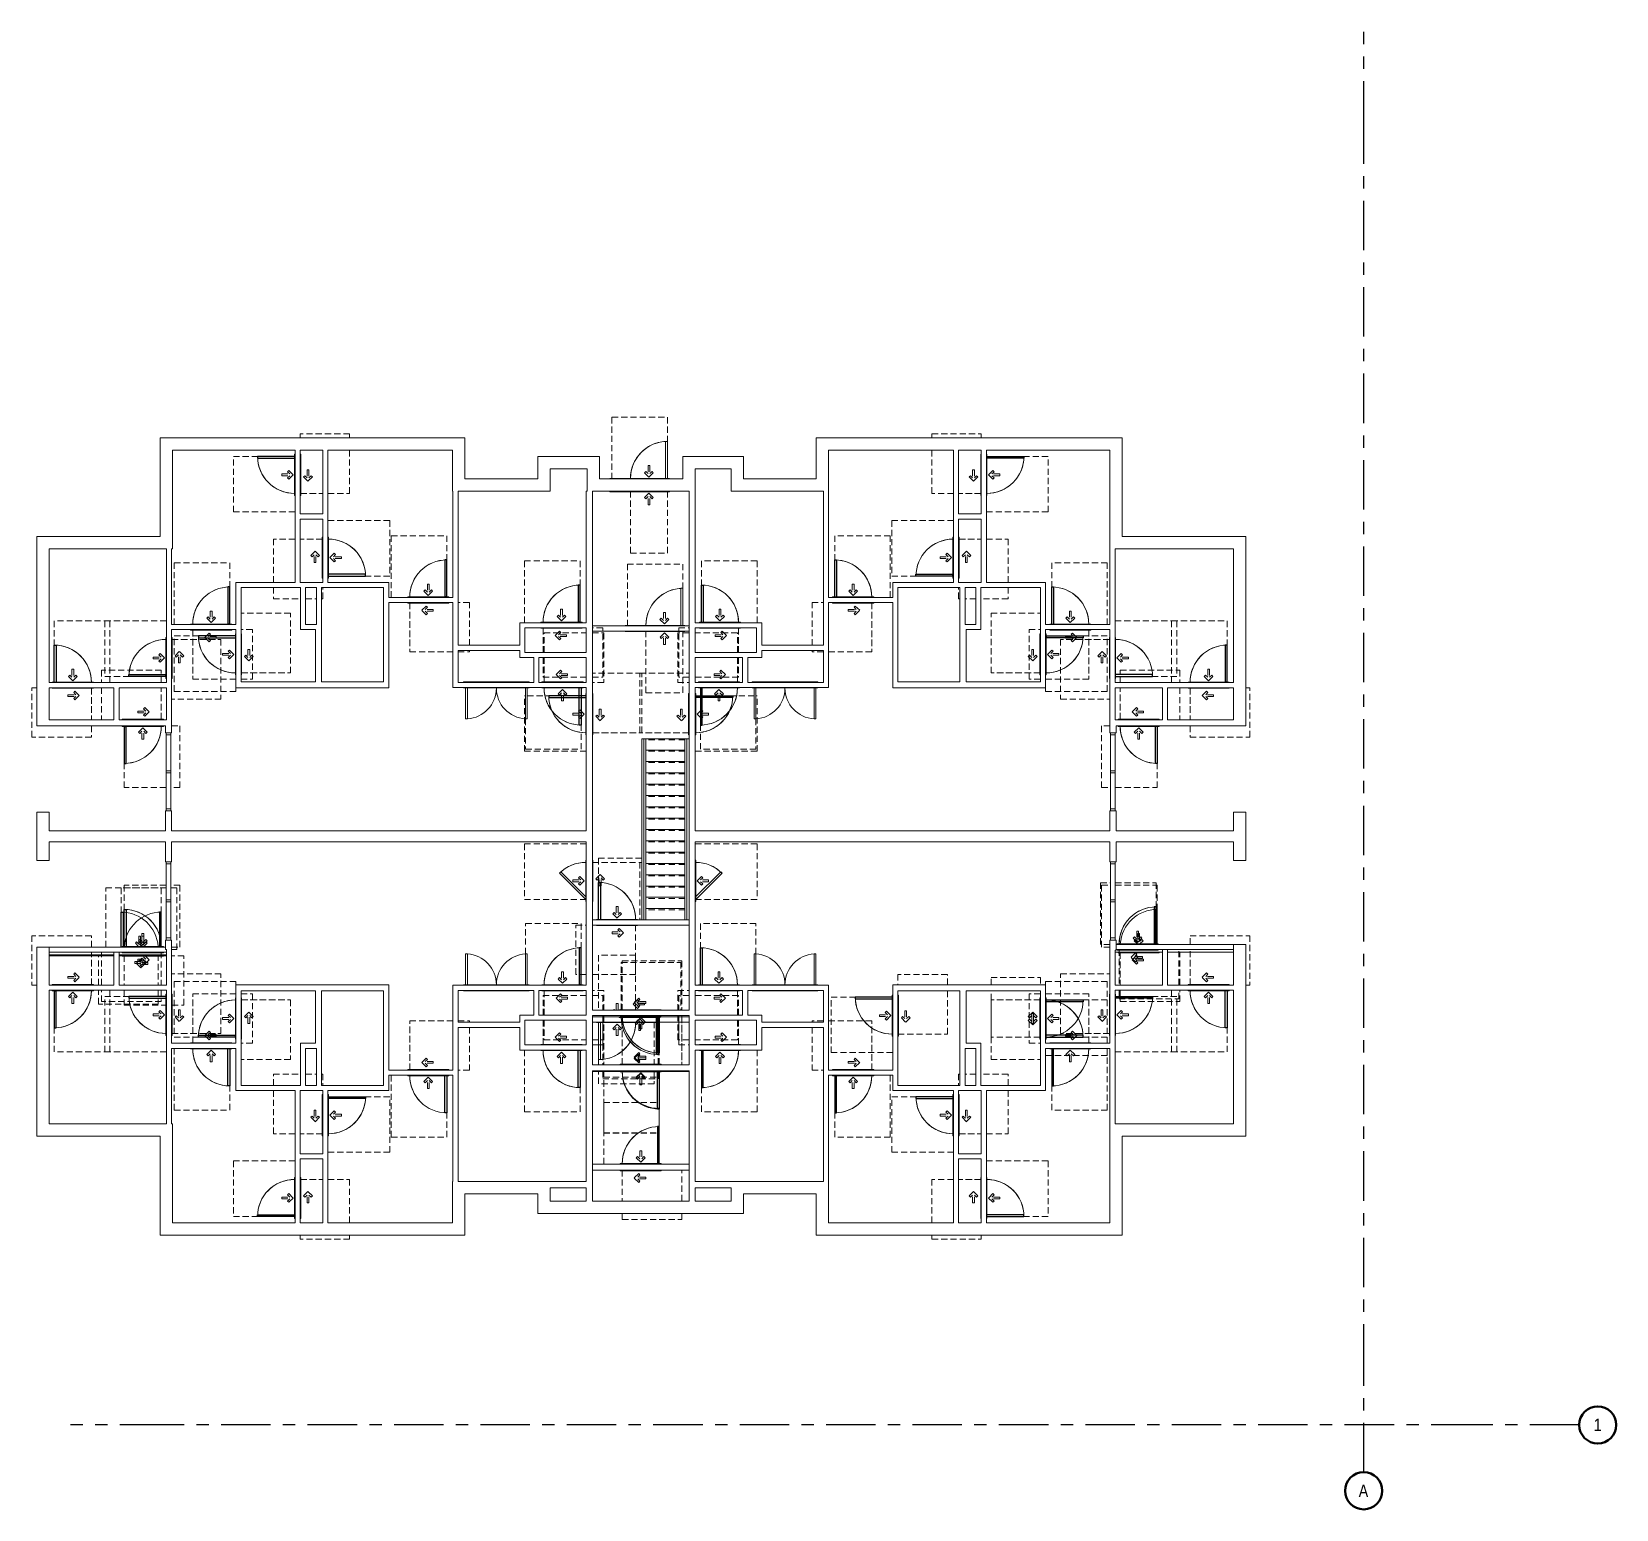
# Model space of a CAD drawing. Header units: inches. Extents: x -121 to 1419, y -1352 to 84.
import ezdxf

# ---------------------------------------------------------------- set-up
doc = ezdxf.new("R2010")
doc.units = ezdxf.units.IN
doc.header["$MEASUREMENT"] = 0
for name, pattern in [('ADA Clearance', [9, 6, -3]), ('Grid Line', [84, 48, -12, 12, -12]), ('Overhead', [9.75, 6, -3.75])]:
    doc.linetypes.add(name, pattern=pattern)
for name, color, linetype, lineweight in [('A-DOOR', 31, 'Continuous', 15), ('A-DOOR-FRAM', 31, 'Continuous', 9), ('A-FLOR-HRAL', 11, 'Continuous', 9), ('A-GLAZ-CWMG', 51, 'Continuous', 9), ('A-WALL', 113, 'Continuous', 15), ('I-WALL', 2, 'Continuous', 15), ('S-GRID', 1, 'Continuous', 9), ('S-GRID-IDEN', 1, 'Continuous', 50), ('S-STRS', 31, 'Continuous', 9)]:
    doc.layers.add(name, color=color, linetype=linetype, lineweight=lineweight)
doc.styles.add('Arial Narrow', font='ARIALN.TTF', dxfattribs={"height": 12})

# ---------------------------------------------------------------- blocks, each defined once
blk = doc.blocks.new('Door-Single_CE_ - HM Door-2_ HM Frame-5138965-ROOF')
at = {"layer": 'A-DOOR', "linetype": 'ADA Clearance', "lineweight": 9}
for p, q in [((-36, 62.5), (18, 62.5)), ((-36, 2.5), (-36, 62.5)), ((18, 62.5), (18, 3)), ((-0.9, 15.5), (-0.9, 7.7)), ((0.9, 15.5), (-0.9, 15.5)), ((0.9, 15.5), (0.9, 7.7)), ((-3, 9.9), (-4.3, 8.6)), ((-4.3, 8.6), (0, 4.4)), ((-3, 9.9), (-0.9, 7.7)), ((4.2, 8.6), (0, 4.4)), ((3, 9.9), (0.9, 7.7)), ((3, 9.9), (4.2, 8.6)), ((-18, -3), (-18, -33.5)), ((-2, -5.8), (-6.3, -10)), ((-2, -14.3), (-6.3, -10)), ((-0.8, -7), (-2.9, -9.2)), ((4.8, -9.2), (-2.9, -9.2)), ((4.8, -10.9), (-2.9, -10.9)), ((-0.8, -13), (-2.9, -10.9)), ((-0.8, -7), (-2, -5.8)), ((-0.8, -13), (-2, -14.3)), ((4.8, -10.9), (4.8, -9.2)), ((40, -2.5), (36, -2.5)), ((40, -50.5), (40, -2.5)), ((-18, -39.5), (-18, -50.5)), ((-18, -50.5), (40, -50.5))]:
    blk.add_line(p, q, dxfattribs=at)
at = {"layer": 'A-DOOR'}
for p, q in [((18, 39), (16.2, 39)), ((16.2, 39), (16.2, 3)), ((18, 3), (18, 39))]:
    blk.add_line(p, q, dxfattribs=at)
at = {"layer": 'A-DOOR', "lineweight": 25}
for p, q in [((18, 39), (16.2, 39)), ((16.2, 39), (16.2, 3)), ((18, 3), (18, 39))]:
    blk.add_line(p, q, dxfattribs=at)
at = {"layer": 'A-DOOR', "lineweight": 9}
blk.add_arc((18, 3), 36, 90, 179.9988, dxfattribs=at)
blk.add_arc((18, 3), 36, 90, 179.9988, dxfattribs=at)
blk.add_arc((18, 3), 36, 90, 179.9988, dxfattribs=at)
blk.add_arc((18, 3), 36, 90, 179.9988, dxfattribs=at)
blk = doc.blocks.new('Door-Single_CE_ - HM Door-2_ HM Frame-5139043-ROOF')
at = {"layer": 'A-DOOR', "linetype": 'ADA Clearance', "lineweight": 9}
for p, q in [((-18, 51), (40, 51)), ((-18, 39), (-18, 51)), ((40, 51), (40, 39)), ((-18, 3.5), (-18, 34)), ((40, 34), (40, 3)), ((-2, 14.8), (-6.3, 10.5)), ((-2, 6.3), (-6.3, 10.5)), ((-0.8, 13.5), (-2.9, 11.4)), ((4.8, 11.4), (-2.9, 11.4)), ((4.8, 9.7), (-2.9, 9.7)), ((-0.8, 7.5), (-2.9, 9.7)), ((-0.8, 13.5), (-2, 14.8)), ((-0.8, 7.5), (-2, 6.3)), ((4.8, 11.4), (4.8, 9.7)), ((-28, -3), (-36, -3)), ((-36, -3), (-36, -63)), ((-4.3, -9.1), (0, -4.9)), ((-3, -10.4), (-4.3, -9.1)), ((-3, -10.4), (-0.9, -8.2)), ((-0.9, -16), (-0.9, -8.2)), ((4.2, -9.1), (0, -4.9)), ((0.9, -16), (0.9, -8.2)), ((3, -10.4), (0.9, -8.2)), ((3, -10.4), (4.2, -9.1)), ((18, -63), (18, -3.5)), ((0.9, -16), (-0.9, -16)), ((-36, -63), (-27.2, -63)), ((-22.7, -63), (18, -63))]:
    blk.add_line(p, q, dxfattribs=at)
at = {"layer": 'A-DOOR'}
for p, q in [((16.2, -39.5), (16.2, -3.5)), ((18, -3.5), (18, -39.5)), ((18, -39.5), (16.2, -39.5))]:
    blk.add_line(p, q, dxfattribs=at)
at = {"layer": 'A-DOOR', "lineweight": 25}
for p, q in [((16.2, -39.5), (16.2, -3.5)), ((18, -3.5), (18, -39.5)), ((18, -39.5), (16.2, -39.5))]:
    blk.add_line(p, q, dxfattribs=at)
at = {"layer": 'A-DOOR', "lineweight": 9}
blk.add_arc((18, -3.5), 36, 180.0012, 270, dxfattribs=at)
blk.add_arc((18, -3.5), 36, 180.0012, 270, dxfattribs=at)
blk.add_arc((18, -3.5), 36, 180.0012, 270, dxfattribs=at)
blk.add_arc((18, -3.5), 36, 180.0012, 270, dxfattribs=at)
blk = doc.blocks.new('Door-Single_CE_ - HM Door-2_ HM Frame-V1-ROOF')
at = {"layer": 'A-DOOR', "linetype": 'ADA Clearance', "lineweight": 9}
for p, q in [((-36, 62.5), (18, 62.5)), ((-36, 2.5), (-36, 62.5)), ((18, 62.5), (18, 3)), ((-0.9, 15.5), (-0.9, 7.7)), ((0.9, 15.5), (-0.9, 15.5)), ((0.9, 15.5), (0.9, 7.7)), ((-3, 9.9), (-4.3, 8.6)), ((-4.3, 8.6), (0, 4.4)), ((-3, 9.9), (-0.9, 7.7)), ((4.2, 8.6), (0, 4.4)), ((3, 9.9), (0.9, 7.7)), ((3, 9.9), (4.2, 8.6)), ((-18, -3), (-18, -50.5)), ((-2, -5.8), (-6.3, -10)), ((-2, -14.3), (-6.3, -10)), ((-0.8, -7), (-2.9, -9.2)), ((4.8, -9.2), (-2.9, -9.2)), ((4.8, -10.9), (-2.9, -10.9)), ((-0.8, -13), (-2.9, -10.9)), ((-0.8, -7), (-2, -5.8)), ((-0.8, -13), (-2, -14.3)), ((4.8, -10.9), (4.8, -9.2)), ((40, -50.5), (40, -2.5)), ((-18, -50.5), (40, -50.5))]:
    blk.add_line(p, q, dxfattribs=at)
at = {"layer": 'A-DOOR'}
for p, q in [((18, 39), (16.2, 39)), ((16.2, 39), (16.2, 3)), ((18, 3), (18, 39))]:
    blk.add_line(p, q, dxfattribs=at)
at = {"layer": 'A-DOOR', "lineweight": 25}
for p, q in [((18, 39), (16.2, 39)), ((16.2, 39), (16.2, 3)), ((18, 3), (18, 39))]:
    blk.add_line(p, q, dxfattribs=at)
at = {"layer": 'A-DOOR', "lineweight": 9}
blk.add_arc((18, 3), 36, 90, 179.9988, dxfattribs=at)
blk.add_arc((18, 3), 36, 90, 179.9988, dxfattribs=at)
blk.add_arc((18, 3), 36, 90, 179.9988, dxfattribs=at)
blk.add_arc((18, 3), 36, 90, 179.9988, dxfattribs=at)
blk = doc.blocks.new('Door-Single_CE_ - HM Door-2_ HM Frame-5139295-ROOF')
at = {"layer": 'A-DOOR', "linetype": 'ADA Clearance', "lineweight": 9}
for p, q in [((-18, 50.5), (24, 50.5)), ((-18, 3), (-18, 50.5)), ((29, 50.5), (40, 50.5)), ((40, 50.5), (40, 2.5)), ((-2, 14.3), (-6.3, 10)), ((-2, 5.8), (-6.3, 10)), ((-0.8, 13), (-2.9, 10.9)), ((4.8, 10.9), (-2.9, 10.9)), ((4.8, 9.2), (-2.9, 9.2)), ((-0.8, 7), (-2.9, 9.2)), ((-0.8, 13), (-2, 14.3)), ((-0.8, 7), (-2, 5.8)), ((4.8, 10.9), (4.8, 9.2)), ((40, 2.5), (29, 2.5)), ((-36, -2.5), (-36, -62.5)), ((-4.3, -8.6), (0, -4.4)), ((-3, -9.9), (-4.3, -8.6)), ((-3, -9.9), (-0.9, -7.7)), ((-0.9, -15.5), (-0.9, -7.7)), ((4.2, -8.6), (0, -4.4)), ((0.9, -15.5), (0.9, -7.7)), ((3, -9.9), (0.9, -7.7)), ((3, -9.9), (4.2, -8.6)), ((18, -62.5), (18, -3)), ((0.9, -15.5), (-0.9, -15.5)), ((-36, -62.5), (18, -62.5))]:
    blk.add_line(p, q, dxfattribs=at)
at = {"layer": 'A-DOOR'}
for p, q in [((16.2, -39), (16.2, -3)), ((18, -3), (18, -39)), ((18, -39), (16.2, -39))]:
    blk.add_line(p, q, dxfattribs=at)
at = {"layer": 'A-DOOR', "lineweight": 25}
for p, q in [((16.2, -39), (16.2, -3)), ((18, -3), (18, -39)), ((18, -39), (16.2, -39))]:
    blk.add_line(p, q, dxfattribs=at)
at = {"layer": 'A-DOOR', "lineweight": 9}
blk.add_arc((18, -3), 36, 180.0012, 270, dxfattribs=at)
blk.add_arc((18, -3), 36, 180.0012, 270, dxfattribs=at)
blk.add_arc((18, -3), 36, 180.0012, 270, dxfattribs=at)
blk.add_arc((18, -3), 36, 180.0012, 270, dxfattribs=at)
blk = doc.blocks.new('Door-Single_CE_ - HM Door-2_ HM Frame-V2-ROOF')
at = {"layer": 'A-DOOR', "linetype": 'ADA Clearance', "lineweight": 9}
for p, q in [((-18, 50.5), (40, 50.5)), ((-18, 3), (-18, 50.5)), ((40, 50.5), (40, 2.5)), ((-2, 14.3), (-6.3, 10)), ((-2, 5.8), (-6.3, 10)), ((-0.8, 13), (-2.9, 10.9)), ((4.8, 10.9), (-2.9, 10.9)), ((4.8, 9.2), (-2.9, 9.2)), ((-0.8, 7), (-2.9, 9.2)), ((-0.8, 13), (-2, 14.3)), ((-0.8, 7), (-2, 5.8)), ((4.8, 10.9), (4.8, 9.2)), ((-32.7, -2.5), (-36, -2.5)), ((-36, -2.5), (-36, -62.5)), ((-4.3, -8.6), (0, -4.4)), ((-3, -9.9), (-4.3, -8.6)), ((-3, -9.9), (-0.9, -7.7)), ((-0.9, -15.5), (-0.9, -7.7)), ((4.2, -8.6), (0, -4.4)), ((0.9, -15.5), (0.9, -7.7)), ((3, -9.9), (0.9, -7.7)), ((3, -9.9), (4.2, -8.6)), ((18, -62.5), (18, -3)), ((0.9, -15.5), (-0.9, -15.5)), ((-36, -62.5), (18, -62.5))]:
    blk.add_line(p, q, dxfattribs=at)
at = {"layer": 'A-DOOR'}
for p, q in [((16.2, -39), (16.2, -3)), ((18, -3), (18, -39)), ((18, -39), (16.2, -39))]:
    blk.add_line(p, q, dxfattribs=at)
at = {"layer": 'A-DOOR', "lineweight": 25}
for p, q in [((16.2, -39), (16.2, -3)), ((18, -3), (18, -39)), ((18, -39), (16.2, -39))]:
    blk.add_line(p, q, dxfattribs=at)
at = {"layer": 'A-DOOR', "lineweight": 9}
blk.add_arc((18, -3), 36, 180.0012, 270, dxfattribs=at)
blk.add_arc((18, -3), 36, 180.0012, 270, dxfattribs=at)
blk.add_arc((18, -3), 36, 180.0012, 270, dxfattribs=at)
blk.add_arc((18, -3), 36, 180.0012, 270, dxfattribs=at)
blk = doc.blocks.new('Door-Single_CE_ - HM Door-2_ HM Frame-V3-ROOF')
at = {"layer": 'A-DOOR', "linetype": 'ADA Clearance', "lineweight": 9}
for p, q in [((-18, 50.5), (24, 50.5)), ((-18, 29.5), (-18, 50.5)), ((36, 50.5), (40, 50.5)), ((40, 50.5), (40, 2.5)), ((-18, 3), (-18, 24.5)), ((-2, 14.3), (-6.3, 10)), ((-2, 5.8), (-6.3, 10)), ((-0.8, 13), (-2.9, 10.9)), ((4.8, 10.9), (-2.9, 10.9)), ((4.8, 9.2), (-2.9, 9.2)), ((-0.8, 7), (-2.9, 9.2)), ((-0.8, 13), (-2, 14.3)), ((-0.8, 7), (-2, 5.8)), ((4.8, 10.9), (4.8, 9.2)), ((40, 2.5), (36, 2.5)), ((-36, -2.5), (-36, -62.5)), ((-4.3, -8.6), (0, -4.4)), ((-3, -9.9), (-4.3, -8.6)), ((-3, -9.9), (-0.9, -7.7)), ((-0.9, -15.5), (-0.9, -7.7)), ((4.2, -8.6), (0, -4.4)), ((0.9, -15.5), (0.9, -7.7)), ((3, -9.9), (0.9, -7.7)), ((3, -9.9), (4.2, -8.6)), ((18, -62.5), (18, -3)), ((0.9, -15.5), (-0.9, -15.5)), ((-36, -62.5), (18, -62.5))]:
    blk.add_line(p, q, dxfattribs=at)
at = {"layer": 'A-DOOR'}
for p, q in [((16.2, -39), (16.2, -3)), ((18, -3), (18, -39)), ((18, -39), (16.2, -39))]:
    blk.add_line(p, q, dxfattribs=at)
at = {"layer": 'A-DOOR', "lineweight": 25}
for p, q in [((16.2, -39), (16.2, -3)), ((18, -3), (18, -39)), ((18, -39), (16.2, -39))]:
    blk.add_line(p, q, dxfattribs=at)
at = {"layer": 'A-DOOR', "lineweight": 9}
blk.add_arc((18, -3), 36, 180.0012, 270, dxfattribs=at)
blk.add_arc((18, -3), 36, 180.0012, 270, dxfattribs=at)
blk.add_arc((18, -3), 36, 180.0012, 270, dxfattribs=at)
blk.add_arc((18, -3), 36, 180.0012, 270, dxfattribs=at)
blk = doc.blocks.new('Door-Single_CE_ - HM Door-2_ HM Frame-V4-ROOF')
at = {"layer": 'A-DOOR', "linetype": 'ADA Clearance', "lineweight": 9}
for p, q in [((-18, 50.5), (24, 50.5)), ((-18, 29.5), (-18, 50.5)), ((29, 50.5), (40, 50.5)), ((40, 50.5), (40, 24.3)), ((-18, 3), (-18, 24.5)), ((40, 19.3), (40, 8.8)), ((-2, 14.3), (-6.3, 10)), ((-2, 5.8), (-6.3, 10)), ((-0.8, 13), (-2.9, 10.9)), ((4.8, 10.9), (-2.9, 10.9)), ((4.8, 9.2), (-2.9, 9.2)), ((-0.8, 7), (-2.9, 9.2)), ((-0.8, 13), (-2, 14.3)), ((-0.8, 7), (-2, 5.8)), ((4.8, 10.9), (4.8, 9.2)), ((40, 2.5), (29, 2.5)), ((40, 3.7), (40, 2.5)), ((-36, -2.5), (-36, -62.5)), ((-4.3, -8.6), (0, -4.4)), ((-3, -9.9), (-4.3, -8.6)), ((-3, -9.9), (-0.9, -7.7)), ((-0.9, -15.5), (-0.9, -7.7)), ((4.2, -8.6), (0, -4.4)), ((0.9, -15.5), (0.9, -7.7)), ((3, -9.9), (0.9, -7.7)), ((3, -9.9), (4.2, -8.6)), ((18, -62.5), (18, -3)), ((0.9, -15.5), (-0.9, -15.5)), ((-36, -62.5), (18, -62.5))]:
    blk.add_line(p, q, dxfattribs=at)
at = {"layer": 'A-DOOR'}
for p, q in [((16.2, -39), (16.2, -3)), ((18, -3), (18, -39)), ((18, -39), (16.2, -39))]:
    blk.add_line(p, q, dxfattribs=at)
at = {"layer": 'A-DOOR', "lineweight": 25}
for p, q in [((16.2, -39), (16.2, -3)), ((18, -3), (18, -39)), ((18, -39), (16.2, -39))]:
    blk.add_line(p, q, dxfattribs=at)
at = {"layer": 'A-DOOR', "lineweight": 9}
blk.add_arc((18, -3), 36, 180.0012, 270, dxfattribs=at)
blk.add_arc((18, -3), 36, 180.0012, 270, dxfattribs=at)
blk.add_arc((18, -3), 36, 180.0012, 270, dxfattribs=at)
blk.add_arc((18, -3), 36, 180.0012, 270, dxfattribs=at)
blk = doc.blocks.new('Door-Single_CE_ - HM Door-2_ HM Frame-V5-ROOF')
at = {"layer": 'A-DOOR', "linetype": 'ADA Clearance', "lineweight": 9}
for p, q in [((-18, 50.5), (24, 50.5)), ((-18, 3), (-18, 50.5)), ((29, 50.5), (40, 50.5)), ((40, 50.5), (40, 49)), ((40, 44), (40, 2.5)), ((-2, 14.3), (-6.3, 10)), ((-2, 5.8), (-6.3, 10)), ((-0.8, 13), (-2.9, 10.9)), ((4.8, 10.9), (-2.9, 10.9)), ((4.8, 9.2), (-2.9, 9.2)), ((-0.8, 7), (-2.9, 9.2)), ((-0.8, 13), (-2, 14.3)), ((-0.8, 7), (-2, 5.8)), ((4.8, 10.9), (4.8, 9.2)), ((40, 2.5), (29, 2.5)), ((-36, -2.5), (-36, -62.5)), ((-4.3, -8.6), (0, -4.4)), ((-3, -9.9), (-4.3, -8.6)), ((-3, -9.9), (-0.9, -7.7)), ((-0.9, -15.5), (-0.9, -7.7)), ((4.2, -8.6), (0, -4.4)), ((0.9, -15.5), (0.9, -7.7)), ((3, -9.9), (0.9, -7.7)), ((3, -9.9), (4.2, -8.6)), ((18, -62.5), (18, -3)), ((0.9, -15.5), (-0.9, -15.5)), ((-36, -62.5), (18, -62.5))]:
    blk.add_line(p, q, dxfattribs=at)
at = {"layer": 'A-DOOR'}
for p, q in [((16.2, -39), (16.2, -3)), ((18, -3), (18, -39)), ((18, -39), (16.2, -39))]:
    blk.add_line(p, q, dxfattribs=at)
at = {"layer": 'A-DOOR', "lineweight": 25}
for p, q in [((16.2, -39), (16.2, -3)), ((18, -3), (18, -39)), ((18, -39), (16.2, -39))]:
    blk.add_line(p, q, dxfattribs=at)
at = {"layer": 'A-DOOR', "lineweight": 9}
blk.add_arc((18, -3), 36, 180.0012, 270, dxfattribs=at)
blk.add_arc((18, -3), 36, 180.0012, 270, dxfattribs=at)
blk.add_arc((18, -3), 36, 180.0012, 270, dxfattribs=at)
blk.add_arc((18, -3), 36, 180.0012, 270, dxfattribs=at)
blk = doc.blocks.new('Door-Single_CE_ - HM Door-2_ HM Frame-V6-ROOF')
at = {"layer": 'A-DOOR', "linetype": 'ADA Clearance', "lineweight": 9}
for p, q in [((-18, 50.5), (24, 50.5)), ((-18, 31.5), (-18, 50.5)), ((30, 50.5), (40, 50.5)), ((40, 50.5), (40, 6.1)), ((-18, 3), (-18, 26.5)), ((-2, 14.3), (-6.3, 10)), ((-2, 5.8), (-6.3, 10)), ((-0.8, 13), (-2.9, 10.9)), ((4.8, 10.9), (-2.9, 10.9)), ((4.8, 9.2), (-2.9, 9.2)), ((-0.8, 7), (-2.9, 9.2)), ((-0.8, 13), (-2, 14.3)), ((-0.8, 7), (-2, 5.8)), ((4.8, 10.9), (4.8, 9.2)), ((-36, -2.5), (-36, -62.5)), ((-4.3, -8.6), (0, -4.4)), ((-3, -9.9), (-4.3, -8.6)), ((-3, -9.9), (-0.9, -7.7)), ((-0.9, -15.5), (-0.9, -7.7)), ((4.2, -8.6), (0, -4.4)), ((0.9, -15.5), (0.9, -7.7)), ((3, -9.9), (0.9, -7.7)), ((3, -9.9), (4.2, -8.6)), ((18, -62.5), (18, -3)), ((0.9, -15.5), (-0.9, -15.5)), ((-36, -62.5), (18, -62.5))]:
    blk.add_line(p, q, dxfattribs=at)
at = {"layer": 'A-DOOR'}
for p, q in [((16.2, -39), (16.2, -3)), ((18, -3), (18, -39)), ((18, -39), (16.2, -39))]:
    blk.add_line(p, q, dxfattribs=at)
at = {"layer": 'A-DOOR', "lineweight": 25}
for p, q in [((16.2, -39), (16.2, -3)), ((18, -3), (18, -39)), ((18, -39), (16.2, -39))]:
    blk.add_line(p, q, dxfattribs=at)
at = {"layer": 'A-DOOR', "lineweight": 9}
blk.add_arc((18, -3), 36, 180.0012, 270, dxfattribs=at)
blk.add_arc((18, -3), 36, 180.0012, 270, dxfattribs=at)
blk.add_arc((18, -3), 36, 180.0012, 270, dxfattribs=at)
blk.add_arc((18, -3), 36, 180.0012, 270, dxfattribs=at)
blk = doc.blocks.new('Door-Single_CE_ - HM Door-2_ HM Frame-V7-ROOF')
at = {"layer": 'A-DOOR', "linetype": 'ADA Clearance', "lineweight": 9}
for p, q in [((-36, 62.5), (18, 62.5)), ((-36, 33), (-36, 62.5)), ((18, 62.5), (18, 3)), ((-0.9, 15.5), (-0.9, 7.7)), ((0.9, 15.5), (-0.9, 15.5)), ((0.9, 15.5), (0.9, 7.7)), ((-3, 9.9), (-4.3, 8.6)), ((-4.3, 8.6), (0, 4.4)), ((-3, 9.9), (-0.9, 7.7)), ((4.2, 8.6), (0, 4.4)), ((3, 9.9), (0.9, 7.7)), ((3, 9.9), (4.2, 8.6)), ((-18, -3), (-18, -26.5)), ((-2, -5.8), (-6.3, -10)), ((-2, -14.3), (-6.3, -10)), ((-0.8, -7), (-2.9, -9.2)), ((4.8, -9.2), (-2.9, -9.2)), ((4.8, -10.9), (-2.9, -10.9)), ((-0.8, -13), (-2.9, -10.9)), ((-0.8, -7), (-2, -5.8)), ((-0.8, -13), (-2, -14.3)), ((4.8, -10.9), (4.8, -9.2)), ((40, -2.5), (29, -2.5)), ((40, -50.5), (40, -2.5)), ((-18, -31.5), (-18, -50.5)), ((-18, -50.5), (23, -50.5)), ((29, -50.5), (40, -50.5))]:
    blk.add_line(p, q, dxfattribs=at)
at = {"layer": 'A-DOOR'}
for p, q in [((18, 39), (16.2, 39)), ((16.2, 39), (16.2, 3)), ((18, 3), (18, 39))]:
    blk.add_line(p, q, dxfattribs=at)
at = {"layer": 'A-DOOR', "lineweight": 25}
for p, q in [((18, 39), (16.2, 39)), ((16.2, 39), (16.2, 3)), ((18, 3), (18, 39))]:
    blk.add_line(p, q, dxfattribs=at)
at = {"layer": 'A-DOOR', "lineweight": 9}
blk.add_arc((18, 3), 36, 90, 179.9988, dxfattribs=at)
blk.add_arc((18, 3), 36, 90, 179.9988, dxfattribs=at)
blk.add_arc((18, 3), 36, 90, 179.9988, dxfattribs=at)
blk.add_arc((18, 3), 36, 90, 179.9988, dxfattribs=at)
blk = doc.blocks.new('Door-Double_CE_ - WD Door-2_ HM Frame-5140198-ROOF')
at = {"layer": 'A-DOOR', "lineweight": 9}
for centre, start, end in [((-30, 3), 0.0014, 86.6602), ((30, 3), 93.3538, 179.9986)]:
    blk.add_arc(centre, 30, start, end, dxfattribs=at)
blk = doc.blocks.new('Door-Single_CE_ - HM Door-2_ HM Frame-V8-ROOF')
at = {"layer": 'A-DOOR', "linetype": 'ADA Clearance', "lineweight": 9}
for p, q in [((-18, 51), (40, 51)), ((-18, 3.5), (-18, 51)), ((40, 51), (40, 3)), ((-2, 14.8), (-6.3, 10.5)), ((-2, 6.3), (-6.3, 10.5)), ((-0.8, 13.5), (-2.9, 11.4)), ((4.8, 11.4), (-2.9, 11.4)), ((4.8, 9.7), (-2.9, 9.7)), ((-0.8, 7.5), (-2.9, 9.7)), ((-0.8, 13.5), (-2, 14.8)), ((-0.8, 7.5), (-2, 6.3)), ((4.8, 11.4), (4.8, 9.7)), ((-36, -3), (-36, -63)), ((-4.3, -9.1), (0, -4.9)), ((-3, -10.4), (-4.3, -9.1)), ((-3, -10.4), (-0.9, -8.2)), ((-0.9, -16), (-0.9, -8.2)), ((4.2, -9.1), (0, -4.9)), ((0.9, -16), (0.9, -8.2)), ((3, -10.4), (0.9, -8.2)), ((3, -10.4), (4.2, -9.1)), ((18, -60.3), (18, -3.5)), ((0.9, -16), (-0.9, -16)), ((-36, -63), (18, -63)), ((18, -63), (18, -62))]:
    blk.add_line(p, q, dxfattribs=at)
at = {"layer": 'A-DOOR'}
for p, q in [((16.2, -39.5), (16.2, -3.5)), ((18, -3.5), (18, -39.5)), ((18, -39.5), (16.2, -39.5))]:
    blk.add_line(p, q, dxfattribs=at)
at = {"layer": 'A-DOOR', "lineweight": 25}
for p, q in [((16.2, -39.5), (16.2, -3.5)), ((18, -3.5), (18, -39.5)), ((18, -39.5), (16.2, -39.5))]:
    blk.add_line(p, q, dxfattribs=at)
at = {"layer": 'A-DOOR', "lineweight": 9}
blk.add_arc((18, -3.5), 36, 180.0012, 270, dxfattribs=at)
blk.add_arc((18, -3.5), 36, 180.0012, 270, dxfattribs=at)
blk.add_arc((18, -3.5), 36, 180.0012, 270, dxfattribs=at)
blk.add_arc((18, -3.5), 36, 180.0012, 270, dxfattribs=at)
blk = doc.blocks.new('Door-Single_CE_ - HM Door-2_ HM Frame-V9-ROOF')
at = {"layer": 'A-DOOR', "linetype": 'ADA Clearance', "lineweight": 9}
for p, q in [((-18, 50.5), (40, 50.5)), ((-18, 42), (-18, 50.5)), ((40, 50.5), (40, 2.5)), ((-18, 3), (-18, 34.5)), ((-2, 14.3), (-6.3, 10)), ((-2, 5.8), (-6.3, 10)), ((-0.8, 13), (-2.9, 10.9)), ((4.8, 10.9), (-2.9, 10.9)), ((4.8, 9.2), (-2.9, 9.2)), ((-0.8, 7), (-2.9, 9.2)), ((-0.8, 13), (-2, 14.3)), ((-0.8, 7), (-2, 5.8)), ((4.8, 10.9), (4.8, 9.2)), ((40, 2.5), (36, 2.5)), ((-36, -2.5), (-36, -62.5)), ((-4.3, -8.6), (0, -4.4)), ((-3, -9.9), (-4.3, -8.6)), ((-3, -9.9), (-0.9, -7.7)), ((-0.9, -15.5), (-0.9, -7.7)), ((4.2, -8.6), (0, -4.4)), ((0.9, -15.5), (0.9, -7.7)), ((3, -9.9), (0.9, -7.7)), ((3, -9.9), (4.2, -8.6)), ((18, -62.5), (18, -3)), ((0.9, -15.5), (-0.9, -15.5)), ((-36, -62.5), (18, -62.5))]:
    blk.add_line(p, q, dxfattribs=at)
at = {"layer": 'A-DOOR'}
for p, q in [((16.2, -39), (16.2, -3)), ((18, -3), (18, -39)), ((18, -39), (16.2, -39))]:
    blk.add_line(p, q, dxfattribs=at)
at = {"layer": 'A-DOOR', "lineweight": 25}
for p, q in [((16.2, -39), (16.2, -3)), ((18, -3), (18, -39)), ((18, -39), (16.2, -39))]:
    blk.add_line(p, q, dxfattribs=at)
at = {"layer": 'A-DOOR', "lineweight": 9}
blk.add_arc((18, -3), 36, 180.0012, 270, dxfattribs=at)
blk.add_arc((18, -3), 36, 180.0012, 270, dxfattribs=at)
blk.add_arc((18, -3), 36, 180.0012, 270, dxfattribs=at)
blk.add_arc((18, -3), 36, 180.0012, 270, dxfattribs=at)
blk = doc.blocks.new('Door-Single_CE_ - HM Door-2_ HM Frame-V10-ROOF')
at = {"layer": 'A-DOOR', "linetype": 'ADA Clearance', "lineweight": 9}
for p, q in [((-18, 50.5), (40, 50.5)), ((-18, 3), (-18, 50.5)), ((40, 50.5), (40, 2.5)), ((-2, 14.3), (-6.3, 10)), ((-2, 5.8), (-6.3, 10)), ((-0.8, 13), (-2.9, 10.9)), ((4.8, 10.9), (-2.9, 10.9)), ((4.8, 9.2), (-2.9, 9.2)), ((-0.8, 7), (-2.9, 9.2)), ((-0.8, 13), (-2, 14.3)), ((-0.8, 7), (-2, 5.8)), ((4.8, 10.9), (4.8, 9.2)), ((-36, -2.5), (-36, -62.5)), ((-4.3, -8.6), (0, -4.4)), ((-3, -9.9), (-4.3, -8.6)), ((-3, -9.9), (-0.9, -7.7)), ((-0.9, -15.5), (-0.9, -7.7)), ((4.2, -8.6), (0, -4.4)), ((0.9, -15.5), (0.9, -7.7)), ((3, -9.9), (0.9, -7.7)), ((3, -9.9), (4.2, -8.6)), ((18, -62.5), (18, -3)), ((0.9, -15.5), (-0.9, -15.5)), ((-36, -62.5), (18, -62.5))]:
    blk.add_line(p, q, dxfattribs=at)
at = {"layer": 'A-DOOR'}
for p, q in [((16.2, -39), (16.2, -3)), ((18, -3), (18, -39)), ((18, -39), (16.2, -39))]:
    blk.add_line(p, q, dxfattribs=at)
at = {"layer": 'A-DOOR', "lineweight": 25}
for p, q in [((16.2, -39), (16.2, -3)), ((18, -3), (18, -39)), ((18, -39), (16.2, -39))]:
    blk.add_line(p, q, dxfattribs=at)
at = {"layer": 'A-DOOR', "lineweight": 9}
blk.add_arc((18, -3), 36, 180.0012, 270, dxfattribs=at)
blk.add_arc((18, -3), 36, 180.0012, 270, dxfattribs=at)
blk.add_arc((18, -3), 36, 180.0012, 270, dxfattribs=at)
blk.add_arc((18, -3), 36, 180.0012, 270, dxfattribs=at)
blk = doc.blocks.new('Door-Single_CE_ - HM Door-2_ HM Frame-V11-ROOF')
at = {"layer": 'A-DOOR', "linetype": 'ADA Clearance', "lineweight": 9}
for p, q in [((-36, 62.5), (18, 62.5)), ((-36, 2.5), (-36, 62.5)), ((18, 62.5), (18, 3)), ((-0.9, 15.5), (-0.9, 7.7)), ((0.9, 15.5), (-0.9, 15.5)), ((0.9, 15.5), (0.9, 7.7)), ((-3, 9.9), (-4.3, 8.6)), ((-4.3, 8.6), (0, 4.4)), ((-3, 9.9), (-0.9, 7.7)), ((4.2, 8.6), (0, 4.4)), ((3, 9.9), (0.9, 7.7)), ((3, 9.9), (4.2, 8.6)), ((-18, -3), (-18, -50.5)), ((-2, -5.8), (-6.3, -10)), ((-2, -14.3), (-6.3, -10)), ((-0.8, -7), (-2.9, -9.2)), ((4.8, -9.2), (-2.9, -9.2)), ((4.8, -10.9), (-2.9, -10.9)), ((-0.8, -13), (-2.9, -10.9)), ((-0.8, -7), (-2, -5.8)), ((-0.8, -13), (-2, -14.3)), ((4.8, -10.9), (4.8, -9.2)), ((40, -2.5), (29, -2.5)), ((40, -50.5), (40, -2.5)), ((-18, -50.5), (24, -50.5)), ((29, -50.5), (40, -50.5))]:
    blk.add_line(p, q, dxfattribs=at)
at = {"layer": 'A-DOOR'}
for p, q in [((18, 39), (16.2, 39)), ((16.2, 39), (16.2, 3)), ((18, 3), (18, 39))]:
    blk.add_line(p, q, dxfattribs=at)
at = {"layer": 'A-DOOR', "lineweight": 25}
for p, q in [((18, 39), (16.2, 39)), ((16.2, 39), (16.2, 3)), ((18, 3), (18, 39))]:
    blk.add_line(p, q, dxfattribs=at)
at = {"layer": 'A-DOOR', "lineweight": 9}
blk.add_arc((18, 3), 36, 90, 179.9988, dxfattribs=at)
blk.add_arc((18, 3), 36, 90, 179.9988, dxfattribs=at)
blk.add_arc((18, 3), 36, 90, 179.9988, dxfattribs=at)
blk.add_arc((18, 3), 36, 90, 179.9988, dxfattribs=at)
blk = doc.blocks.new('Door-Single_CE_ - HM Door-2_ HM Frame-V12-ROOF')
at = {"layer": 'A-DOOR', "linetype": 'ADA Clearance', "lineweight": 9}
for p, q in [((-18, 50.5), (26.7, 50.5)), ((-18, 3), (-18, 50.5)), ((32.7, 50.5), (40, 50.5)), ((40, 50.5), (40, 2.5)), ((-2, 14.3), (-6.3, 10)), ((-2, 5.8), (-6.3, 10)), ((-0.8, 13), (-2.9, 10.9)), ((4.8, 10.9), (-2.9, 10.9)), ((4.8, 9.2), (-2.9, 9.2)), ((-0.8, 7), (-2.9, 9.2)), ((-0.8, 13), (-2, 14.3)), ((-0.8, 7), (-2, 5.8)), ((4.8, 10.9), (4.8, 9.2)), ((40, 2.5), (32.7, 2.5)), ((-36, -2.5), (-36, -62.5)), ((-4.3, -8.6), (0, -4.4)), ((-3, -9.9), (-4.3, -8.6)), ((-3, -9.9), (-0.9, -7.7)), ((-0.9, -15.5), (-0.9, -7.7)), ((4.2, -8.6), (0, -4.4)), ((0.9, -15.5), (0.9, -7.7)), ((3, -9.9), (0.9, -7.7)), ((3, -9.9), (4.2, -8.6)), ((18, -62.5), (18, -3)), ((0.9, -15.5), (-0.9, -15.5)), ((-36, -62.5), (-29, -62.5)), ((-24, -62.5), (18, -62.5))]:
    blk.add_line(p, q, dxfattribs=at)
at = {"layer": 'A-DOOR'}
for p, q in [((16.2, -39), (16.2, -3)), ((18, -3), (18, -39)), ((18, -39), (16.2, -39))]:
    blk.add_line(p, q, dxfattribs=at)
at = {"layer": 'A-DOOR', "lineweight": 25}
for p, q in [((16.2, -39), (16.2, -3)), ((18, -3), (18, -39)), ((18, -39), (16.2, -39))]:
    blk.add_line(p, q, dxfattribs=at)
at = {"layer": 'A-DOOR', "lineweight": 9}
blk.add_arc((18, -3), 36, 180.0012, 270, dxfattribs=at)
blk.add_arc((18, -3), 36, 180.0012, 270, dxfattribs=at)
blk.add_arc((18, -3), 36, 180.0012, 270, dxfattribs=at)
blk.add_arc((18, -3), 36, 180.0012, 270, dxfattribs=at)
blk = doc.blocks.new('Door-Single_CE_ - HM Door-2_ HM Frame-V13-ROOF')
at = {"layer": 'A-DOOR', "linetype": 'ADA Clearance', "lineweight": 9}
for p, q in [((-36, 62.5), (18, 62.5)), ((-36, 2.5), (-36, 62.5)), ((18, 62.5), (18, 3)), ((-0.9, 15.5), (-0.9, 7.7)), ((0.9, 15.5), (-0.9, 15.5)), ((0.9, 15.5), (0.9, 7.7)), ((-3, 9.9), (-4.3, 8.6)), ((-4.3, 8.6), (0, 4.4)), ((-3, 9.9), (-0.9, 7.7)), ((4.2, 8.6), (0, 4.4)), ((3, 9.9), (0.9, 7.7)), ((3, 9.9), (4.2, 8.6)), ((-18, -3), (-18, -24.5)), ((-2, -5.8), (-6.3, -10)), ((-2, -14.3), (-6.3, -10)), ((-0.8, -7), (-2.9, -9.2)), ((4.8, -9.2), (-2.9, -9.2)), ((4.8, -10.9), (-2.9, -10.9)), ((-0.8, -13), (-2.9, -10.9)), ((-0.8, -7), (-2, -5.8)), ((-0.8, -13), (-2, -14.3)), ((4.8, -10.9), (4.8, -9.2)), ((40, -2.5), (36, -2.5)), ((40, -50.5), (40, -2.5)), ((-18, -29.5), (-18, -50.5)), ((-18, -50.5), (24, -50.5)), ((36, -50.5), (40, -50.5))]:
    blk.add_line(p, q, dxfattribs=at)
at = {"layer": 'A-DOOR'}
for p, q in [((18, 39), (16.2, 39)), ((16.2, 39), (16.2, 3)), ((18, 3), (18, 39))]:
    blk.add_line(p, q, dxfattribs=at)
at = {"layer": 'A-DOOR', "lineweight": 25}
for p, q in [((18, 39), (16.2, 39)), ((16.2, 39), (16.2, 3)), ((18, 3), (18, 39))]:
    blk.add_line(p, q, dxfattribs=at)
at = {"layer": 'A-DOOR', "lineweight": 9}
blk.add_arc((18, 3), 36, 90, 179.9988, dxfattribs=at)
blk.add_arc((18, 3), 36, 90, 179.9988, dxfattribs=at)
blk.add_arc((18, 3), 36, 90, 179.9988, dxfattribs=at)
blk.add_arc((18, 3), 36, 90, 179.9988, dxfattribs=at)
blk = doc.blocks.new('Door-Single_CE_ - HM Door-2_ HM Frame-V14-ROOF')
at = {"layer": 'A-DOOR', "linetype": 'ADA Clearance', "lineweight": 9}
for p, q in [((-36, 62.5), (18, 62.5)), ((-36, 2.5), (-36, 62.5)), ((18, 62.5), (18, 3)), ((-0.9, 15.5), (-0.9, 7.7)), ((0.9, 15.5), (-0.9, 15.5)), ((0.9, 15.5), (0.9, 7.7)), ((-3, 9.9), (-4.3, 8.6)), ((-4.3, 8.6), (0, 4.4)), ((-3, 9.9), (-0.9, 7.7)), ((4.2, 8.6), (0, 4.4)), ((3, 9.9), (0.9, 7.7)), ((3, 9.9), (4.2, 8.6)), ((-18, -3), (-18, -24.5)), ((-2, -5.8), (-6.3, -10)), ((-2, -14.3), (-6.3, -10)), ((-0.8, -7), (-2.9, -9.2)), ((4.8, -9.2), (-2.9, -9.2)), ((4.8, -10.9), (-2.9, -10.9)), ((-0.8, -13), (-2.9, -10.9)), ((-0.8, -7), (-2, -5.8)), ((-0.8, -13), (-2, -14.3)), ((4.8, -10.9), (4.8, -9.2)), ((40, -2.5), (29, -2.5)), ((40, -3.8), (40, -2.5)), ((40, -19.3), (40, -8.8)), ((-18, -29.5), (-18, -50.5)), ((40, -50.5), (40, -24.3)), ((-18, -50.5), (24, -50.5)), ((29, -50.5), (40, -50.5))]:
    blk.add_line(p, q, dxfattribs=at)
at = {"layer": 'A-DOOR'}
for p, q in [((18, 39), (16.2, 39)), ((16.2, 39), (16.2, 3)), ((18, 3), (18, 39))]:
    blk.add_line(p, q, dxfattribs=at)
at = {"layer": 'A-DOOR', "lineweight": 25}
for p, q in [((18, 39), (16.2, 39)), ((16.2, 39), (16.2, 3)), ((18, 3), (18, 39))]:
    blk.add_line(p, q, dxfattribs=at)
at = {"layer": 'A-DOOR', "lineweight": 9}
blk.add_arc((18, 3), 36, 90, 179.9988, dxfattribs=at)
blk.add_arc((18, 3), 36, 90, 179.9988, dxfattribs=at)
blk.add_arc((18, 3), 36, 90, 179.9988, dxfattribs=at)
blk.add_arc((18, 3), 36, 90, 179.9988, dxfattribs=at)
blk = doc.blocks.new('Door-Single_CE_ - HM Door-2_ HM Frame-V15-ROOF')
at = {"layer": 'A-DOOR', "linetype": 'ADA Clearance', "lineweight": 9}
for p, q in [((-36, 62.5), (18, 62.5)), ((-36, 2.5), (-36, 62.5)), ((18, 62.5), (18, 3)), ((-0.9, 15.5), (-0.9, 7.7)), ((0.9, 15.5), (-0.9, 15.5)), ((0.9, 15.5), (0.9, 7.7)), ((-3, 9.9), (-4.3, 8.6)), ((-4.3, 8.6), (0, 4.4)), ((-3, 9.9), (-0.9, 7.7)), ((4.2, 8.6), (0, 4.4)), ((3, 9.9), (0.9, 7.7)), ((3, 9.9), (4.2, 8.6)), ((-18, -3), (-18, -50.5)), ((-2, -5.8), (-6.3, -10)), ((-2, -14.3), (-6.3, -10)), ((-0.8, -7), (-2.9, -9.2)), ((4.8, -9.2), (-2.9, -9.2)), ((4.8, -10.9), (-2.9, -10.9)), ((-0.8, -13), (-2.9, -10.9)), ((-0.8, -7), (-2, -5.8)), ((-0.8, -13), (-2, -14.3)), ((4.8, -10.9), (4.8, -9.2)), ((40, -2.5), (29, -2.5)), ((40, -44), (40, -2.5)), ((-18, -50.5), (24, -50.5)), ((29, -50.5), (40, -50.5)), ((40, -50.5), (40, -49))]:
    blk.add_line(p, q, dxfattribs=at)
at = {"layer": 'A-DOOR'}
for p, q in [((18, 39), (16.2, 39)), ((16.2, 39), (16.2, 3)), ((18, 3), (18, 39))]:
    blk.add_line(p, q, dxfattribs=at)
at = {"layer": 'A-DOOR', "lineweight": 25}
for p, q in [((18, 39), (16.2, 39)), ((16.2, 39), (16.2, 3)), ((18, 3), (18, 39))]:
    blk.add_line(p, q, dxfattribs=at)
at = {"layer": 'A-DOOR', "lineweight": 9}
blk.add_arc((18, 3), 36, 90, 179.9988, dxfattribs=at)
blk.add_arc((18, 3), 36, 90, 179.9988, dxfattribs=at)
blk.add_arc((18, 3), 36, 90, 179.9988, dxfattribs=at)
blk.add_arc((18, 3), 36, 90, 179.9988, dxfattribs=at)
blk = doc.blocks.new('Door-Single_CE_ - HM Door-2_ HM Frame-V16-ROOF')
at = {"layer": 'A-DOOR', "linetype": 'ADA Clearance', "lineweight": 9}
for p, q in [((-36, 62.5), (18, 62.5)), ((-36, 2.5), (-36, 62.5)), ((18, 62.5), (18, 3)), ((-0.9, 15.5), (-0.9, 7.7)), ((0.9, 15.5), (-0.9, 15.5)), ((0.9, 15.5), (0.9, 7.7)), ((-3, 9.9), (-4.3, 8.6)), ((-4.3, 8.6), (0, 4.4)), ((-3, 9.9), (-0.9, 7.7)), ((4.2, 8.6), (0, 4.4)), ((3, 9.9), (0.9, 7.7)), ((3, 9.9), (4.2, 8.6)), ((-18, -3), (-18, -26.5)), ((-2, -5.8), (-6.3, -10)), ((-2, -14.3), (-6.3, -10)), ((-0.8, -7), (-2.9, -9.2)), ((4.8, -9.2), (-2.9, -9.2)), ((4.8, -10.9), (-2.9, -10.9)), ((-0.8, -13), (-2.9, -10.9)), ((-0.8, -7), (-2, -5.8)), ((-0.8, -13), (-2, -14.3)), ((4.8, -10.9), (4.8, -9.2)), ((40, -2.5), (30, -2.5)), ((40, -24.8), (40, -2.5)), ((-18, -31.5), (-18, -50.5)), ((40, -50.5), (40, -36.3)), ((-18, -50.5), (24, -50.5)), ((30, -50.5), (40, -50.5))]:
    blk.add_line(p, q, dxfattribs=at)
at = {"layer": 'A-DOOR'}
for p, q in [((18, 39), (16.2, 39)), ((16.2, 39), (16.2, 3)), ((18, 3), (18, 39))]:
    blk.add_line(p, q, dxfattribs=at)
at = {"layer": 'A-DOOR', "lineweight": 25}
for p, q in [((18, 39), (16.2, 39)), ((16.2, 39), (16.2, 3)), ((18, 3), (18, 39))]:
    blk.add_line(p, q, dxfattribs=at)
at = {"layer": 'A-DOOR', "lineweight": 9}
blk.add_arc((18, 3), 36, 90, 179.9988, dxfattribs=at)
blk.add_arc((18, 3), 36, 90, 179.9988, dxfattribs=at)
blk.add_arc((18, 3), 36, 90, 179.9988, dxfattribs=at)
blk.add_arc((18, 3), 36, 90, 179.9988, dxfattribs=at)
blk = doc.blocks.new('Door-Single_CE_ - HM Door-2_ HM Frame-V17-ROOF')
at = {"layer": 'A-DOOR', "linetype": 'ADA Clearance', "lineweight": 9}
for p, q in [((-18, 50.5), (23, 50.5)), ((-18, 31.5), (-18, 50.5)), ((29, 50.5), (40, 50.5)), ((40, 50.5), (40, 33.2)), ((-18, 3), (-18, 26.5)), ((40, 21.7), (40, 2.5)), ((-2, 14.3), (-6.3, 10)), ((-2, 5.8), (-6.3, 10)), ((-0.8, 13), (-2.9, 10.9)), ((4.8, 10.9), (-2.9, 10.9)), ((4.8, 9.2), (-2.9, 9.2)), ((-0.8, 7), (-2.9, 9.2)), ((-0.8, 13), (-2, 14.3)), ((-0.8, 7), (-2, 5.8)), ((4.8, 10.9), (4.8, 9.2)), ((40, 2.5), (29, 2.5)), ((-4.3, -8.6), (0, -4.4)), ((-3, -9.9), (-4.3, -8.6)), ((-3, -9.9), (-0.9, -7.7)), ((-0.9, -15.5), (-0.9, -7.7)), ((4.2, -8.6), (0, -4.4)), ((0.9, -15.5), (0.9, -7.7)), ((3, -9.9), (0.9, -7.7)), ((3, -9.9), (4.2, -8.6)), ((18, -62.5), (18, -3)), ((0.9, -15.5), (-0.9, -15.5)), ((-36, -33), (-36, -62.5)), ((-36, -62.5), (18, -62.5))]:
    blk.add_line(p, q, dxfattribs=at)
at = {"layer": 'A-DOOR'}
for p, q in [((16.2, -39), (16.2, -3)), ((18, -3), (18, -39)), ((18, -39), (16.2, -39))]:
    blk.add_line(p, q, dxfattribs=at)
at = {"layer": 'A-DOOR', "lineweight": 25}
for p, q in [((16.2, -39), (16.2, -3)), ((18, -3), (18, -39)), ((18, -39), (16.2, -39))]:
    blk.add_line(p, q, dxfattribs=at)
at = {"layer": 'A-DOOR', "lineweight": 9}
blk.add_arc((18, -3), 36, 180.0012, 270, dxfattribs=at)
blk.add_arc((18, -3), 36, 180.0012, 270, dxfattribs=at)
blk.add_arc((18, -3), 36, 180.0012, 270, dxfattribs=at)
blk.add_arc((18, -3), 36, 180.0012, 270, dxfattribs=at)
blk = doc.blocks.new('Door-Double_CE_ - WD Door-2_ HM Frame-5140609-ROOF')
at = {"layer": 'A-DOOR', "lineweight": 9}
for centre, start, end in [((-30, -3), 273.3398, 359.9986), ((30, -3), 180.0014, 266.6462)]:
    blk.add_arc(centre, 30, start, end, dxfattribs=at)
blk = doc.blocks.new('Door-Single_CE_ - HM Door-2_ HM Frame-V18-ROOF')
at = {"layer": 'A-DOOR', "linetype": 'ADA Clearance', "lineweight": 9}
for p, q in [((-18, 50.5), (40, 50.5)), ((-18, 39.5), (-18, 50.5)), ((40, 50.5), (40, 2.5)), ((-18, 3), (-18, 33.5)), ((-2, 14.3), (-6.3, 10)), ((-2, 5.8), (-6.3, 10)), ((-0.8, 13), (-2.9, 10.9)), ((4.8, 10.9), (-2.9, 10.9)), ((4.8, 9.2), (-2.9, 9.2)), ((-0.8, 7), (-2.9, 9.2)), ((-0.8, 13), (-2, 14.3)), ((-0.8, 7), (-2, 5.8)), ((4.8, 10.9), (4.8, 9.2)), ((40, 2.5), (35, 2.5)), ((-36, -2.5), (-36, -62.5)), ((-4.3, -8.6), (0, -4.4)), ((-3, -9.9), (-4.3, -8.6)), ((-3, -9.9), (-0.9, -7.7)), ((-0.9, -15.5), (-0.9, -7.7)), ((4.2, -8.6), (0, -4.4)), ((0.9, -15.5), (0.9, -7.7)), ((3, -9.9), (0.9, -7.7)), ((3, -9.9), (4.2, -8.6)), ((18, -62.5), (18, -3)), ((0.9, -15.5), (-0.9, -15.5)), ((-36, -62.5), (18, -62.5))]:
    blk.add_line(p, q, dxfattribs=at)
at = {"layer": 'A-DOOR'}
for p, q in [((16.2, -39), (16.2, -3)), ((18, -3), (18, -39)), ((18, -39), (16.2, -39))]:
    blk.add_line(p, q, dxfattribs=at)
at = {"layer": 'A-DOOR', "lineweight": 25}
for p, q in [((16.2, -39), (16.2, -3)), ((18, -3), (18, -39)), ((18, -39), (16.2, -39))]:
    blk.add_line(p, q, dxfattribs=at)
at = {"layer": 'A-DOOR', "lineweight": 9}
blk.add_arc((18, -3), 36, 180.0012, 270, dxfattribs=at)
blk.add_arc((18, -3), 36, 180.0012, 270, dxfattribs=at)
blk.add_arc((18, -3), 36, 180.0012, 270, dxfattribs=at)
blk.add_arc((18, -3), 36, 180.0012, 270, dxfattribs=at)
blk = doc.blocks.new('Door-Single_CE_ - HM Door-2_ HM Frame-5140891-ROOF')
at = {"layer": 'A-DOOR', "linetype": 'ADA Clearance', "lineweight": 9}
for p, q in [((-36, 63), (-27.2, 63)), ((-36, 3), (-36, 63)), ((-22.7, 63), (18, 63)), ((18, 63), (18, 3.5)), ((-0.9, 16), (-0.9, 8.2)), ((0.9, 16), (-0.9, 16)), ((0.9, 16), (0.9, 8.2)), ((-28, 3), (-36, 3)), ((-3, 10.4), (-4.3, 9.1)), ((-4.3, 9.1), (0, 4.9)), ((-3, 10.4), (-0.9, 8.2)), ((4.2, 9.1), (0, 4.9)), ((3, 10.4), (0.9, 8.2)), ((3, 10.4), (4.2, 9.1)), ((-18, -3.5), (-18, -34)), ((-2, -6.3), (-6.3, -10.5)), ((-2, -14.8), (-6.3, -10.5)), ((-0.8, -7.5), (-2.9, -9.7)), ((4.8, -9.7), (-2.9, -9.7)), ((4.8, -11.4), (-2.9, -11.4)), ((-0.8, -13.5), (-2.9, -11.4)), ((-0.8, -7.5), (-2, -6.3)), ((-0.8, -13.5), (-2, -14.8)), ((4.8, -11.4), (4.8, -9.7)), ((40, -34), (40, -3)), ((-18, -39), (-18, -51)), ((40, -51), (40, -39)), ((-18, -51), (40, -51))]:
    blk.add_line(p, q, dxfattribs=at)
at = {"layer": 'A-DOOR'}
for p, q in [((18, 39.5), (16.2, 39.5)), ((16.2, 39.5), (16.2, 3.5)), ((18, 3.5), (18, 39.5))]:
    blk.add_line(p, q, dxfattribs=at)
at = {"layer": 'A-DOOR', "lineweight": 25}
for p, q in [((18, 39.5), (16.2, 39.5)), ((16.2, 39.5), (16.2, 3.5)), ((18, 3.5), (18, 39.5))]:
    blk.add_line(p, q, dxfattribs=at)
at = {"layer": 'A-DOOR', "lineweight": 9}
blk.add_arc((18, 3.5), 36, 90, 179.9988, dxfattribs=at)
blk.add_arc((18, 3.5), 36, 90, 179.9988, dxfattribs=at)
blk.add_arc((18, 3.5), 36, 90, 179.9988, dxfattribs=at)
blk.add_arc((18, 3.5), 36, 90, 179.9988, dxfattribs=at)
blk = doc.blocks.new('Door-Single_CE_ - HM Door-2_ HM Frame-V19-ROOF')
at = {"layer": 'A-DOOR', "linetype": 'ADA Clearance', "lineweight": 9}
for p, q in [((-36, 62.5), (18, 62.5)), ((-36, 2.5), (-36, 62.5)), ((18, 62.5), (18, 3)), ((-0.9, 15.5), (-0.9, 7.7)), ((0.9, 15.5), (-0.9, 15.5)), ((0.9, 15.5), (0.9, 7.7)), ((-32.7, 2.5), (-36, 2.5)), ((-3, 9.9), (-4.3, 8.6)), ((-4.3, 8.6), (0, 4.4)), ((-3, 9.9), (-0.9, 7.7)), ((4.2, 8.6), (0, 4.4)), ((3, 9.9), (0.9, 7.7)), ((3, 9.9), (4.2, 8.6)), ((-18, -3), (-18, -50.5)), ((-2, -5.8), (-6.3, -10)), ((-2, -14.3), (-6.3, -10)), ((-0.8, -7), (-2.9, -9.2)), ((4.8, -9.2), (-2.9, -9.2)), ((4.8, -10.9), (-2.9, -10.9)), ((-0.8, -13), (-2.9, -10.9)), ((-0.8, -7), (-2, -5.8)), ((-0.8, -13), (-2, -14.3)), ((4.8, -10.9), (4.8, -9.2)), ((40, -50.5), (40, -2.5)), ((-18, -50.5), (40, -50.5))]:
    blk.add_line(p, q, dxfattribs=at)
at = {"layer": 'A-DOOR'}
for p, q in [((18, 39), (16.2, 39)), ((16.2, 39), (16.2, 3)), ((18, 3), (18, 39))]:
    blk.add_line(p, q, dxfattribs=at)
at = {"layer": 'A-DOOR', "lineweight": 25}
for p, q in [((18, 39), (16.2, 39)), ((16.2, 39), (16.2, 3)), ((18, 3), (18, 39))]:
    blk.add_line(p, q, dxfattribs=at)
at = {"layer": 'A-DOOR', "lineweight": 9}
blk.add_arc((18, 3), 36, 90, 179.9988, dxfattribs=at)
blk.add_arc((18, 3), 36, 90, 179.9988, dxfattribs=at)
blk.add_arc((18, 3), 36, 90, 179.9988, dxfattribs=at)
blk.add_arc((18, 3), 36, 90, 179.9988, dxfattribs=at)
blk = doc.blocks.new('Door-Single_CE_ - HM Door-2_ HM Frame-V20-ROOF')
at = {"layer": 'A-DOOR', "linetype": 'ADA Clearance', "lineweight": 9}
for p, q in [((-36, 62.5), (18, 62.5)), ((-36, 2.5), (-36, 62.5)), ((18, 62.5), (18, 3)), ((-0.9, 15.5), (-0.9, 7.7)), ((0.9, 15.5), (-0.9, 15.5)), ((0.9, 15.5), (0.9, 7.7)), ((-3, 9.9), (-4.3, 8.6)), ((-4.3, 8.6), (0, 4.4)), ((-3, 9.9), (-0.9, 7.7)), ((4.2, 8.6), (0, 4.4)), ((3, 9.9), (0.9, 7.7)), ((3, 9.9), (4.2, 8.6)), ((-18, -3), (-18, -26.5)), ((-2, -5.8), (-6.3, -10)), ((-2, -14.3), (-6.3, -10)), ((-0.8, -7), (-2.9, -9.2)), ((4.8, -9.2), (-2.9, -9.2)), ((4.8, -10.9), (-2.9, -10.9)), ((-0.8, -13), (-2.9, -10.9)), ((-0.8, -7), (-2, -5.8)), ((-0.8, -13), (-2, -14.3)), ((4.8, -10.9), (4.8, -9.2)), ((40, -50.5), (40, -5.6)), ((-18, -31.5), (-18, -50.5)), ((-18, -50.5), (24, -50.5)), ((30, -50.5), (40, -50.5))]:
    blk.add_line(p, q, dxfattribs=at)
at = {"layer": 'A-DOOR'}
for p, q in [((18, 39), (16.2, 39)), ((16.2, 39), (16.2, 3)), ((18, 3), (18, 39))]:
    blk.add_line(p, q, dxfattribs=at)
at = {"layer": 'A-DOOR', "lineweight": 25}
for p, q in [((18, 39), (16.2, 39)), ((16.2, 39), (16.2, 3)), ((18, 3), (18, 39))]:
    blk.add_line(p, q, dxfattribs=at)
at = {"layer": 'A-DOOR', "lineweight": 9}
blk.add_arc((18, 3), 36, 90, 179.9988, dxfattribs=at)
blk.add_arc((18, 3), 36, 90, 179.9988, dxfattribs=at)
blk.add_arc((18, 3), 36, 90, 179.9988, dxfattribs=at)
blk.add_arc((18, 3), 36, 90, 179.9988, dxfattribs=at)
blk = doc.blocks.new('Door-Single_CE_ - HM Door-2_ HM Frame-V21-ROOF')
at = {"layer": 'A-DOOR', "linetype": 'ADA Clearance', "lineweight": 9}
for p, q in [((-18, 50.5), (23, 50.5)), ((-18, 31.5), (-18, 50.5)), ((29, 50.5), (40, 50.5)), ((40, 50.5), (40, 2.5)), ((-18, 3), (-18, 26.5)), ((-2, 14.3), (-6.3, 10)), ((-2, 5.8), (-6.3, 10)), ((-0.8, 13), (-2.9, 10.9)), ((4.8, 10.9), (-2.9, 10.9)), ((4.8, 9.2), (-2.9, 9.2)), ((-0.8, 7), (-2.9, 9.2)), ((-0.8, 13), (-2, 14.3)), ((-0.8, 7), (-2, 5.8)), ((4.8, 10.9), (4.8, 9.2)), ((40, 2.5), (29, 2.5)), ((-4.3, -8.6), (0, -4.4)), ((-3, -9.9), (-4.3, -8.6)), ((-3, -9.9), (-0.9, -7.7)), ((-0.9, -15.5), (-0.9, -7.7)), ((4.2, -8.6), (0, -4.4)), ((0.9, -15.5), (0.9, -7.7)), ((3, -9.9), (0.9, -7.7)), ((3, -9.9), (4.2, -8.6)), ((18, -62.5), (18, -3)), ((0.9, -15.5), (-0.9, -15.5)), ((-36, -33), (-36, -62.5)), ((-36, -62.5), (18, -62.5))]:
    blk.add_line(p, q, dxfattribs=at)
at = {"layer": 'A-DOOR'}
for p, q in [((16.2, -39), (16.2, -3)), ((18, -3), (18, -39)), ((18, -39), (16.2, -39))]:
    blk.add_line(p, q, dxfattribs=at)
at = {"layer": 'A-DOOR', "lineweight": 25}
for p, q in [((16.2, -39), (16.2, -3)), ((18, -3), (18, -39)), ((18, -39), (16.2, -39))]:
    blk.add_line(p, q, dxfattribs=at)
at = {"layer": 'A-DOOR', "lineweight": 9}
blk.add_arc((18, -3), 36, 180.0012, 270, dxfattribs=at)
blk.add_arc((18, -3), 36, 180.0012, 270, dxfattribs=at)
blk.add_arc((18, -3), 36, 180.0012, 270, dxfattribs=at)
blk.add_arc((18, -3), 36, 180.0012, 270, dxfattribs=at)
blk = doc.blocks.new('Door-Single_CE_ - HM Door-2_ HM Frame-V22-ROOF')
at = {"layer": 'A-DOOR', "linetype": 'ADA Clearance', "lineweight": 9}
for p, q in [((-36, 63), (18, 63)), ((-36, 3), (-36, 63)), ((18, 63), (18, 62)), ((18, 60.3), (18, 3.5)), ((-0.9, 16), (-0.9, 8.2)), ((0.9, 16), (-0.9, 16)), ((0.9, 16), (0.9, 8.2)), ((-3, 10.4), (-4.3, 9.1)), ((-4.3, 9.1), (0, 4.9)), ((-3, 10.4), (-0.9, 8.2)), ((4.2, 9.1), (0, 4.9)), ((3, 10.4), (0.9, 8.2)), ((3, 10.4), (4.2, 9.1)), ((-18, -3.5), (-18, -51)), ((-2, -6.3), (-6.3, -10.5)), ((-2, -14.8), (-6.3, -10.5)), ((-0.8, -7.5), (-2.9, -9.7)), ((4.8, -9.7), (-2.9, -9.7)), ((4.8, -11.4), (-2.9, -11.4)), ((-0.8, -13.5), (-2.9, -11.4)), ((-0.8, -7.5), (-2, -6.3)), ((-0.8, -13.5), (-2, -14.8)), ((4.8, -11.4), (4.8, -9.7)), ((40, -51), (40, -3)), ((-18, -51), (40, -51))]:
    blk.add_line(p, q, dxfattribs=at)
at = {"layer": 'A-DOOR'}
for p, q in [((18, 39.5), (16.2, 39.5)), ((16.2, 39.5), (16.2, 3.5)), ((18, 3.5), (18, 39.5))]:
    blk.add_line(p, q, dxfattribs=at)
at = {"layer": 'A-DOOR', "lineweight": 25}
for p, q in [((18, 39.5), (16.2, 39.5)), ((16.2, 39.5), (16.2, 3.5)), ((18, 3.5), (18, 39.5))]:
    blk.add_line(p, q, dxfattribs=at)
at = {"layer": 'A-DOOR', "lineweight": 9}
blk.add_arc((18, 3.5), 36, 90, 179.9988, dxfattribs=at)
blk.add_arc((18, 3.5), 36, 90, 179.9988, dxfattribs=at)
blk.add_arc((18, 3.5), 36, 90, 179.9988, dxfattribs=at)
blk.add_arc((18, 3.5), 36, 90, 179.9988, dxfattribs=at)
blk = doc.blocks.new('Door-Single_CE_ - HM Door-2_ HM Frame-V23-ROOF')
at = {"layer": 'A-DOOR', "linetype": 'ADA Clearance', "lineweight": 9}
for p, q in [((-36, 62.5), (18, 62.5)), ((-36, 2.5), (-36, 62.5)), ((18, 62.5), (18, 3)), ((-0.9, 15.5), (-0.9, 7.7)), ((0.9, 15.5), (-0.9, 15.5)), ((0.9, 15.5), (0.9, 7.7)), ((-3, 9.9), (-4.3, 8.6)), ((-4.3, 8.6), (0, 4.4)), ((-3, 9.9), (-0.9, 7.7)), ((4.2, 8.6), (0, 4.4)), ((3, 9.9), (0.9, 7.7)), ((3, 9.9), (4.2, 8.6)), ((-18, -3), (-18, -31)), ((-2, -5.8), (-6.3, -10)), ((-2, -14.3), (-6.3, -10)), ((-0.8, -7), (-2.9, -9.2)), ((4.8, -9.2), (-2.9, -9.2)), ((4.8, -10.9), (-2.9, -10.9)), ((-0.8, -13), (-2.9, -10.9)), ((-0.8, -7), (-2, -5.8)), ((-0.8, -13), (-2, -14.3)), ((4.8, -10.9), (4.8, -9.2)), ((40, -2.5), (35, -2.5)), ((40, -50.5), (40, -2.5)), ((-18, -39.5), (-18, -50.5)), ((-18, -50.5), (40, -50.5))]:
    blk.add_line(p, q, dxfattribs=at)
at = {"layer": 'A-DOOR'}
for p, q in [((18, 39), (16.2, 39)), ((16.2, 39), (16.2, 3)), ((18, 3), (18, 39))]:
    blk.add_line(p, q, dxfattribs=at)
at = {"layer": 'A-DOOR', "lineweight": 25}
for p, q in [((18, 39), (16.2, 39)), ((16.2, 39), (16.2, 3)), ((18, 3), (18, 39))]:
    blk.add_line(p, q, dxfattribs=at)
at = {"layer": 'A-DOOR', "lineweight": 9}
blk.add_arc((18, 3), 36, 90, 179.9988, dxfattribs=at)
blk.add_arc((18, 3), 36, 90, 179.9988, dxfattribs=at)
blk.add_arc((18, 3), 36, 90, 179.9988, dxfattribs=at)
blk.add_arc((18, 3), 36, 90, 179.9988, dxfattribs=at)
blk = doc.blocks.new('Door-Single_CE_ - HM Door-2_ HM Frame-V24-ROOF')
at = {"layer": 'A-DOOR', "linetype": 'ADA Clearance', "lineweight": 9}
for p, q in [((-18, 50.5), (24, 50.5)), ((-18, 31.5), (-18, 50.5)), ((30, 50.5), (40, 50.5)), ((40, 50.5), (40, 36.3)), ((-18, 3), (-18, 26.5)), ((40, 24.3), (40, 2.5)), ((-2, 14.3), (-6.3, 10)), ((-2, 5.8), (-6.3, 10)), ((-0.8, 13), (-2.9, 10.9)), ((4.8, 10.9), (-2.9, 10.9)), ((4.8, 9.2), (-2.9, 9.2)), ((-0.8, 7), (-2.9, 9.2)), ((-0.8, 13), (-2, 14.3)), ((-0.8, 7), (-2, 5.8)), ((4.8, 10.9), (4.8, 9.2)), ((36, 2.5), (30, 2.5)), ((40, 2.5), (38, 2.5)), ((-36, -2.5), (-36, -62.5)), ((-4.3, -8.6), (0, -4.4)), ((-3, -9.9), (-4.3, -8.6)), ((-3, -9.9), (-0.9, -7.7)), ((-0.9, -15.5), (-0.9, -7.7)), ((4.2, -8.6), (0, -4.4)), ((0.9, -15.5), (0.9, -7.7)), ((3, -9.9), (0.9, -7.7)), ((3, -9.9), (4.2, -8.6)), ((18, -62.5), (18, -3)), ((0.9, -15.5), (-0.9, -15.5)), ((-36, -62.5), (18, -62.5))]:
    blk.add_line(p, q, dxfattribs=at)
at = {"layer": 'A-DOOR'}
for p, q in [((16.2, -39), (16.2, -3)), ((18, -3), (18, -39)), ((18, -39), (16.2, -39))]:
    blk.add_line(p, q, dxfattribs=at)
at = {"layer": 'A-DOOR', "lineweight": 25}
for p, q in [((16.2, -39), (16.2, -3)), ((18, -3), (18, -39)), ((18, -39), (16.2, -39))]:
    blk.add_line(p, q, dxfattribs=at)
at = {"layer": 'A-DOOR', "lineweight": 9}
blk.add_arc((18, -3), 36, 180.0012, 270, dxfattribs=at)
blk.add_arc((18, -3), 36, 180.0012, 270, dxfattribs=at)
blk.add_arc((18, -3), 36, 180.0012, 270, dxfattribs=at)
blk.add_arc((18, -3), 36, 180.0012, 270, dxfattribs=at)
blk = doc.blocks.new('Door-Single_CE_ - HM Door-2_ HM Frame-V25-ROOF')
at = {"layer": 'A-DOOR', "linetype": 'ADA Clearance', "lineweight": 9}
for p, q in [((-36, 62.5), (18, 62.5)), ((-36, 33), (-36, 62.5)), ((18, 62.5), (18, 3)), ((-0.9, 15.5), (-0.9, 7.7)), ((0.9, 15.5), (-0.9, 15.5)), ((0.9, 15.5), (0.9, 7.7)), ((-3, 9.9), (-4.3, 8.6)), ((-4.3, 8.6), (0, 4.4)), ((-3, 9.9), (-0.9, 7.7)), ((4.2, 8.6), (0, 4.4)), ((3, 9.9), (0.9, 7.7)), ((3, 9.9), (4.2, 8.6)), ((-18, -3), (-18, -26.5)), ((-2, -5.8), (-6.3, -10)), ((-2, -14.3), (-6.3, -10)), ((-0.8, -7), (-2.9, -9.2)), ((4.8, -9.2), (-2.9, -9.2)), ((4.8, -10.9), (-2.9, -10.9)), ((-0.8, -13), (-2.9, -10.9)), ((-0.8, -7), (-2, -5.8)), ((-0.8, -13), (-2, -14.3)), ((4.8, -10.9), (4.8, -9.2)), ((40, -2.5), (29, -2.5)), ((40, -21.7), (40, -2.5)), ((-18, -31.5), (-18, -50.5)), ((40, -50.5), (40, -33.7)), ((-18, -50.5), (23, -50.5)), ((29, -50.5), (35, -50.5)), ((37, -50.5), (40, -50.5))]:
    blk.add_line(p, q, dxfattribs=at)
at = {"layer": 'A-DOOR'}
for p, q in [((18, 39), (16.2, 39)), ((16.2, 39), (16.2, 3)), ((18, 3), (18, 39))]:
    blk.add_line(p, q, dxfattribs=at)
at = {"layer": 'A-DOOR', "lineweight": 25}
for p, q in [((18, 39), (16.2, 39)), ((16.2, 39), (16.2, 3)), ((18, 3), (18, 39))]:
    blk.add_line(p, q, dxfattribs=at)
at = {"layer": 'A-DOOR', "lineweight": 9}
blk.add_arc((18, 3), 36, 90, 179.9988, dxfattribs=at)
blk.add_arc((18, 3), 36, 90, 179.9988, dxfattribs=at)
blk.add_arc((18, 3), 36, 90, 179.9988, dxfattribs=at)
blk.add_arc((18, 3), 36, 90, 179.9988, dxfattribs=at)
blk = doc.blocks.new('Door-Single_CE_ - HM Door-2_ HM Frame-V26-ROOF')
at = {"layer": 'A-DOOR', "linetype": 'ADA Clearance', "lineweight": 9}
for p, q in [((-36, 63), (18, 63)), ((-36, 3), (-36, 63)), ((18, 63), (18, 3)), ((-0.9, 16), (-0.9, 8.2)), ((0.9, 16), (-0.9, 16)), ((0.9, 16), (0.9, 8.2)), ((-3, 10.4), (-4.3, 9.1)), ((-4.3, 9.1), (0, 4.9)), ((-3, 10.4), (-0.9, 8.2)), ((4.2, 9.1), (0, 4.9)), ((3, 10.4), (0.9, 8.2)), ((3, 10.4), (4.2, 9.1)), ((-18, -3), (-18, -33)), ((-2, -6.3), (-6.3, -10.5)), ((-2, -14.8), (-6.3, -10.5)), ((-0.8, -7.5), (-2.9, -9.7)), ((4.8, -9.7), (-2.9, -9.7)), ((4.8, -11.4), (-2.9, -11.4)), ((-0.8, -13.5), (-2.9, -11.4)), ((-0.8, -7.5), (-2, -6.3)), ((-0.8, -13.5), (-2, -14.8)), ((4.8, -11.4), (4.8, -9.7)), ((40, -33), (40, -3)), ((-18, -45), (-18, -51)), ((40, -51), (40, -45)), ((-18, -51), (40, -51))]:
    blk.add_line(p, q, dxfattribs=at)
at = {"layer": 'A-DOOR'}
for p, q in [((18, 39.5), (16.2, 39.5)), ((16.2, 39.5), (16.2, 3.5)), ((18, 3.5), (18, 39.5)), ((16.2, 3.5), (18, 3.5))]:
    blk.add_line(p, q, dxfattribs=at)
at = {"layer": 'A-DOOR', "lineweight": 25}
for p, q in [((18, 39.5), (16.2, 39.5)), ((16.2, 39.5), (16.2, 3.5)), ((18, 3.5), (18, 39.5)), ((18, 3.5), (16.2, 3.5))]:
    blk.add_line(p, q, dxfattribs=at)
at = {"layer": 'A-DOOR', "lineweight": 9}
for end in [179.9988, 180.5, 180.5, 180.5]:
    blk.add_arc((18, 3.5), 36, 90, end, dxfattribs=at)
at = {"layer": 'A-DOOR-FRAM'}
for p, q in [((-20, 3.5), (20, 3.5)), ((-20, 3), (-20, 3.5)), ((20, 3.5), (20, 3)), ((-20, -3.5), (-20, -3)), ((20, -3.5), (-20, -3.5)), ((20, -3), (20, -3.5))]:
    blk.add_line(p, q, dxfattribs=at)
blk = doc.blocks.new('Door-Single-Sidelite_CE_ - WD Door-2_ HM Frame-Sidelite-5141389-ROOF')
at = {"layer": 'A-DOOR', "linetype": 'ADA Clearance', "lineweight": 9}
for p, q in [((-36, 62.5), (18, 62.5)), ((-36, 51), (-36, 62.5)), ((18, 62.5), (18, 50.5)), ((-36, 2.5), (-36, 43.5)), ((18, 44), (18, 39)), ((-0.9, 15.5), (-0.9, 7.7)), ((0.9, 15.5), (-0.9, 15.5)), ((0.9, 15.5), (0.9, 7.7)), ((-3, 9.9), (-4.3, 8.6)), ((-4.3, 8.6), (0, 4.4)), ((-3, 9.9), (-0.9, 7.7)), ((4.2, 8.6), (0, 4.4)), ((3, 9.9), (0.9, 7.7)), ((3, 9.9), (4.2, 8.6)), ((18, 3), (18, 2.5)), ((-18, -9.5), (-18, -62.5)), ((-3, -9.9), (-3.4, -9.5)), ((-3, -9.9), (-2.2, -9)), ((-0.9, -15.5), (-0.9, -9)), ((0.9, -15.5), (0.9, -9)), ((3, -9.9), (2.2, -9)), ((3, -9.9), (3.9, -9)), ((18, -62.5), (18, -9)), ((0.9, -15.5), (-0.9, -15.5)), ((-18, -62.5), (18, -62.5))]:
    blk.add_line(p, q, dxfattribs=at)
at = {"layer": 'A-DOOR'}
for p, q in [((18, 39), (16, 39)), ((16, 39), (16, 3)), ((18, 3), (18, 39)), ((16, 3), (18, 3))]:
    blk.add_line(p, q, dxfattribs=at)
at = {"layer": 'A-DOOR', "lineweight": 9}
for start, end in [(90, 179.5), (93.1923, 179.9988)]:
    blk.add_arc((18, 3), 36, start, end, dxfattribs=at)
at = {"layer": 'A-DOOR-FRAM'}
for p, q in [((-38, 3), (16, 3)), ((-38, 2.5), (-38, 3)), ((18, 3), (20, 3)), ((20, 3), (20, 2.5))]:
    blk.add_line(p, q, dxfattribs=at)
blk = doc.blocks.new('Door-Single_CE_ - HM Door-2_ HM Frame-V27-ROOF')
at = {"layer": 'A-DOOR', "linetype": 'ADA Clearance', "lineweight": 9}
for p, q in [((-18, 50.5), (24, 50.5)), ((-18, 2.5), (-18, 50.5)), ((30, 50.5), (40, 50.5)), ((40, 50.5), (40, 2.5)), ((-2, 14.3), (-6.3, 10)), ((-2, 5.8), (-6.3, 10)), ((-0.8, 13), (-2.9, 10.9)), ((4.8, 10.9), (-2.9, 10.9)), ((4.8, 9.2), (-2.9, 9.2)), ((-0.8, 7), (-2.9, 9.2)), ((-0.8, 13), (-2, 14.3)), ((-0.8, 7), (-2, 5.8)), ((4.8, 10.9), (4.8, 9.2)), ((40, 2.5), (30, 2.5)), ((-4.3, -8.6), (0, -4.4)), ((-3, -9.9), (-4.3, -8.6)), ((-3, -9.9), (-0.9, -7.7)), ((-0.9, -15.5), (-0.9, -7.7)), ((4.2, -8.6), (0, -4.4)), ((0.9, -15.5), (0.9, -7.7)), ((3, -9.9), (0.9, -7.7)), ((3, -9.9), (4.2, -8.6)), ((18, -62.5), (18, -2.5)), ((0.9, -15.5), (-0.9, -15.5)), ((-23.9, -62.5), (18, -62.5))]:
    blk.add_line(p, q, dxfattribs=at)
at = {"layer": 'A-DOOR'}
for p, q in [((16.2, -39), (16.2, -3)), ((16.2, -3), (18, -3)), ((18, -3), (18, -39)), ((18, -39), (16.2, -39))]:
    blk.add_line(p, q, dxfattribs=at)
at = {"layer": 'A-DOOR', "lineweight": 25}
for p, q in [((16.2, -39), (16.2, -3)), ((18, -3), (16.2, -3)), ((18, -3), (18, -39)), ((18, -39), (16.2, -39))]:
    blk.add_line(p, q, dxfattribs=at)
at = {"layer": 'A-DOOR', "lineweight": 9}
for start in [179.5, 179.5, 179.5, 180.0012]:
    blk.add_arc((18, -3), 36, start, 270, dxfattribs=at)
at = {"layer": 'A-DOOR-FRAM'}
for p, q in [((-20, 3), (20, 3)), ((-20, 2.5), (-20, 3)), ((20, 3), (20, 2.5)), ((-20, -3), (-20, -2.5)), ((20, -3), (-20, -3)), ((20, -2.5), (20, -3))]:
    blk.add_line(p, q, dxfattribs=at)
blk = doc.blocks.new('Door-Single-Sidelite_CE_ - WD Door-2_ HM Frame-Sidelite-V28-ROOF')
at = {"layer": 'A-DOOR', "linetype": 'ADA Clearance', "lineweight": 9}
for p, q in [((-36, 62.5), (18, 62.5)), ((-36, 2.5), (-36, 62.5)), ((18, 62.5), (18, 39)), ((-0.9, 15.5), (-0.9, 7.7)), ((0.9, 15.5), (-0.9, 15.5)), ((0.9, 15.5), (0.9, 7.7)), ((-3, 9.9), (-4.3, 8.6)), ((-4.3, 8.6), (0, 4.4)), ((-3, 9.9), (-0.9, 7.7)), ((4.2, 8.6), (0, 4.4)), ((3, 9.9), (0.9, 7.7)), ((3, 9.9), (4.2, 8.6)), ((18, 3), (18, 2.5)), ((-18, -2.5), (-18, -62.5)), ((-4.2, -8.6), (0, -4.4)), ((-3, -9.9), (-4.2, -8.6)), ((-3, -9.9), (-0.9, -7.7)), ((-0.9, -15.5), (-0.9, -7.7)), ((4.2, -8.6), (0, -4.4)), ((0.9, -15.5), (0.9, -7.7)), ((3, -9.9), (0.9, -7.7)), ((3, -9.9), (4.2, -8.6)), ((18, -62.5), (18, -2.5)), ((0.9, -15.5), (-0.9, -15.5)), ((-18, -62.5), (18, -62.5))]:
    blk.add_line(p, q, dxfattribs=at)
at = {"layer": 'A-DOOR'}
for p, q in [((18, 39), (16, 39)), ((16, 39), (16, 3)), ((18, 3), (18, 39)), ((16, 3), (18, 3))]:
    blk.add_line(p, q, dxfattribs=at)
at = {"layer": 'A-DOOR', "lineweight": 9}
for start, end in [(90, 179.5), (93.1923, 179.9988)]:
    blk.add_arc((18, 3), 36, start, end, dxfattribs=at)
at = {"layer": 'A-DOOR-FRAM'}
for p, q in [((-38, 3), (16, 3)), ((-38, 2.5), (-38, 3)), ((18, 3), (20, 3)), ((20, 3), (20, 2.5)), ((-38, -3), (-38, -2.5)), ((20, -3), (-38, -3)), ((20, -2.5), (20, -3))]:
    blk.add_line(p, q, dxfattribs=at)
blk = doc.blocks.new('Door-Single-Sidelite_CE_ - WD Door-2_ HM Frame-Sidelite-5141976-ROOF')
at = {"layer": 'A-DOOR', "linetype": 'ADA Clearance', "lineweight": 9}
for p, q in [((-36, 66), (18, 66)), ((-36, 6), (-36, 66)), ((18, 66), (18, 42.5)), ((-0.9, 19), (-0.9, 11.2)), ((0.9, 19), (-0.9, 19)), ((0.9, 19), (0.9, 11.2)), ((-3, 13.4), (-4.3, 12.1)), ((-4.3, 12.1), (0, 7.9)), ((-3, 13.4), (-0.9, 11.2)), ((4.2, 12.1), (0, 7.9)), ((3, 13.4), (0.9, 11.2)), ((3, 13.4), (4.2, 12.1)), ((18, 6.5), (18, 6)), ((-18, -6), (-18, -66)), ((-4.2, -12.1), (0, -7.9)), ((-3, -13.4), (-4.2, -12.1)), ((-3, -13.4), (-0.9, -11.2)), ((-0.9, -19), (-0.9, -11.2)), ((4.2, -12.1), (0, -7.9)), ((0.9, -19), (0.9, -11.2)), ((3, -13.4), (0.9, -11.2)), ((3, -13.4), (4.2, -12.1)), ((18, -66), (18, -6)), ((0.9, -19), (-0.9, -19)), ((-18, -66), (18, -66))]:
    blk.add_line(p, q, dxfattribs=at)
at = {"layer": 'A-DOOR'}
for p, q in [((18, 42.5), (16, 42.5)), ((16, 42.5), (16, 6.5)), ((18, 6.5), (18, 42.5)), ((16, 6.5), (18, 6.5))]:
    blk.add_line(p, q, dxfattribs=at)
at = {"layer": 'A-DOOR', "lineweight": 9}
for start, end in [(90, 179.5), (93.1923, 179.9988)]:
    blk.add_arc((18, 6.5), 36, start, end, dxfattribs=at)
at = {"layer": 'A-DOOR-FRAM'}
for p, q in [((-38, 6.5), (16, 6.5)), ((-38, 6), (-38, 6.5)), ((18, 6.5), (20, 6.5)), ((20, 6.5), (20, 6)), ((-38, -6.5), (-38, -6)), ((20, -6.5), (-38, -6.5)), ((20, -6), (20, -6.5))]:
    blk.add_line(p, q, dxfattribs=at)
blk = doc.blocks.new('Door-Single_CE_ - HM Door-2_ HM Frame-V29-ROOF')
at = {"layer": 'A-DOOR', "linetype": 'ADA Clearance', "lineweight": 9}
for p, q in [((-18, 50.5), (24, 50.5)), ((-18, 31.5), (-18, 50.5)), ((30, 50.5), (40, 50.5)), ((40, 50.5), (40, 2.5)), ((-18, 3), (-18, 26.5)), ((-2, 14.3), (-6.3, 10)), ((-2, 5.8), (-6.3, 10)), ((-0.8, 13), (-2.9, 10.9)), ((4.8, 10.9), (-2.9, 10.9)), ((4.8, 9.2), (-2.9, 9.2)), ((-0.8, 7), (-2.9, 9.2)), ((-0.8, 13), (-2, 14.3)), ((-0.8, 7), (-2, 5.8)), ((4.8, 10.9), (4.8, 9.2)), ((40, 2.5), (30, 2.5)), ((-36, -2.5), (-36, -62.5)), ((-4.3, -8.6), (0, -4.4)), ((-3, -9.9), (-4.3, -8.6)), ((-3, -9.9), (-0.9, -7.7)), ((-0.9, -15.5), (-0.9, -7.7)), ((4.2, -8.6), (0, -4.4)), ((0.9, -15.5), (0.9, -7.7)), ((3, -9.9), (0.9, -7.7)), ((3, -9.9), (4.2, -8.6)), ((18, -62.5), (18, -3)), ((0.9, -15.5), (-0.9, -15.5)), ((-36, -62.5), (18, -62.5))]:
    blk.add_line(p, q, dxfattribs=at)
at = {"layer": 'A-DOOR'}
for p, q in [((16.2, -39), (16.2, -3)), ((18, -3), (18, -39)), ((18, -39), (16.2, -39))]:
    blk.add_line(p, q, dxfattribs=at)
at = {"layer": 'A-DOOR', "lineweight": 25}
for p, q in [((16.2, -39), (16.2, -3)), ((18, -3), (18, -39)), ((18, -39), (16.2, -39))]:
    blk.add_line(p, q, dxfattribs=at)
at = {"layer": 'A-DOOR', "lineweight": 9}
blk.add_arc((18, -3), 36, 180.0012, 270, dxfattribs=at)
blk.add_arc((18, -3), 36, 180.0012, 270, dxfattribs=at)
blk.add_arc((18, -3), 36, 180.0012, 270, dxfattribs=at)
blk.add_arc((18, -3), 36, 180.0012, 270, dxfattribs=at)
blk = doc.blocks.new('Door-Single_CE_ - HM Door-2_ HM Frame-V30-ROOF')
at = {"layer": 'A-DOOR', "linetype": 'ADA Clearance', "lineweight": 9}
for p, q in [((-36, 62.5), (18, 62.5)), ((-36, 2.5), (-36, 62.5)), ((18, 62.5), (18, 3)), ((-0.9, 15.5), (-0.9, 7.7)), ((0.9, 15.5), (-0.9, 15.5)), ((0.9, 15.5), (0.9, 7.7)), ((-3, 9.9), (-4.3, 8.6)), ((-4.3, 8.6), (0, 4.4)), ((-3, 9.9), (-0.9, 7.7)), ((4.2, 8.6), (0, 4.4)), ((3, 9.9), (0.9, 7.7)), ((3, 9.9), (4.2, 8.6)), ((-18, -3), (-18, -26.5)), ((-2, -5.8), (-6.3, -10)), ((-2, -14.3), (-6.3, -10)), ((-0.8, -7), (-2.9, -9.2)), ((4.8, -9.2), (-2.9, -9.2)), ((4.8, -10.9), (-2.9, -10.9)), ((-0.8, -13), (-2.9, -10.9)), ((-0.8, -7), (-2, -5.8)), ((-0.8, -13), (-2, -14.3)), ((4.8, -10.9), (4.8, -9.2)), ((40, -2.5), (30, -2.5)), ((40, -29.8), (40, -2.5)), ((-18, -31.5), (-18, -50.5)), ((40, -50.5), (40, -36.3)), ((-18, -50.5), (24, -50.5)), ((30, -50.5), (40, -50.5))]:
    blk.add_line(p, q, dxfattribs=at)
at = {"layer": 'A-DOOR'}
for p, q in [((18, 39), (16.2, 39)), ((16.2, 39), (16.2, 3)), ((18, 3), (18, 39))]:
    blk.add_line(p, q, dxfattribs=at)
at = {"layer": 'A-DOOR', "lineweight": 25}
for p, q in [((18, 39), (16.2, 39)), ((16.2, 39), (16.2, 3)), ((18, 3), (18, 39))]:
    blk.add_line(p, q, dxfattribs=at)
at = {"layer": 'A-DOOR', "lineweight": 9}
blk.add_arc((18, 3), 36, 90, 179.9988, dxfattribs=at)
blk.add_arc((18, 3), 36, 90, 179.9988, dxfattribs=at)
blk.add_arc((18, 3), 36, 90, 179.9988, dxfattribs=at)
blk.add_arc((18, 3), 36, 90, 179.9988, dxfattribs=at)
blk = doc.blocks.new('Door-Single_CE_ - HM Door-2_ HM Frame-V31-ROOF')
at = {"layer": 'A-DOOR', "linetype": 'ADA Clearance', "lineweight": 9}
for p, q in [((-18, 50.5), (23, 50.5)), ((-18, 31.5), (-18, 50.5)), ((29, 50.5), (40, 50.5)), ((40, 50.5), (40, 28.2)), ((-18, 3), (-18, 26.5)), ((40, 21.7), (40, 2.5)), ((-2, 14.3), (-6.3, 10)), ((-2, 5.8), (-6.3, 10)), ((-0.8, 13), (-2.9, 10.9)), ((4.8, 10.9), (-2.9, 10.9)), ((4.8, 9.2), (-2.9, 9.2)), ((-0.8, 7), (-2.9, 9.2)), ((-0.8, 13), (-2, 14.3)), ((-0.8, 7), (-2, 5.8)), ((4.8, 10.9), (4.8, 9.2)), ((40, 2.5), (29, 2.5)), ((-4.3, -8.6), (0, -4.4)), ((-3, -9.9), (-4.3, -8.6)), ((-3, -9.9), (-0.9, -7.7)), ((-0.9, -15.5), (-0.9, -7.7)), ((4.2, -8.6), (0, -4.4)), ((0.9, -15.5), (0.9, -7.7)), ((3, -9.9), (0.9, -7.7)), ((3, -9.9), (4.2, -8.6)), ((18, -62.5), (18, -3)), ((0.9, -15.5), (-0.9, -15.5)), ((-36, -33), (-36, -62.5)), ((-36, -62.5), (18, -62.5))]:
    blk.add_line(p, q, dxfattribs=at)
at = {"layer": 'A-DOOR'}
for p, q in [((16.2, -39), (16.2, -3)), ((18, -3), (18, -39)), ((18, -39), (16.2, -39))]:
    blk.add_line(p, q, dxfattribs=at)
at = {"layer": 'A-DOOR', "lineweight": 25}
for p, q in [((16.2, -39), (16.2, -3)), ((18, -3), (18, -39)), ((18, -39), (16.2, -39))]:
    blk.add_line(p, q, dxfattribs=at)
at = {"layer": 'A-DOOR', "lineweight": 9}
blk.add_arc((18, -3), 36, 180.0012, 270, dxfattribs=at)
blk.add_arc((18, -3), 36, 180.0012, 270, dxfattribs=at)
blk.add_arc((18, -3), 36, 180.0012, 270, dxfattribs=at)
blk.add_arc((18, -3), 36, 180.0012, 270, dxfattribs=at)
blk = doc.blocks.new('Door-Single_CE_ - HM Door-2_ HM Frame-V32-ROOF')
at = {"layer": 'A-DOOR', "linetype": 'ADA Clearance', "lineweight": 9}
for p, q in [((-36, 62.5), (18, 62.5)), ((-36, 2.5), (-36, 62.5)), ((18, 62.5), (18, 3)), ((-0.9, 15.5), (-0.9, 7.7)), ((0.9, 15.5), (-0.9, 15.5)), ((0.9, 15.5), (0.9, 7.7)), ((-3, 9.9), (-4.3, 8.6)), ((-4.3, 8.6), (0, 4.4)), ((-3, 9.9), (-0.9, 7.7)), ((4.2, 8.6), (0, 4.4)), ((3, 9.9), (0.9, 7.7)), ((3, 9.9), (4.2, 8.6)), ((-18, -3), (-18, -26.5)), ((-2, -5.8), (-6.3, -10)), ((-2, -14.3), (-6.3, -10)), ((-0.8, -7), (-2.9, -9.2)), ((4.8, -9.2), (-2.9, -9.2)), ((4.8, -10.9), (-2.9, -10.9)), ((-0.8, -13), (-2.9, -10.9)), ((-0.8, -7), (-2, -5.8)), ((-0.8, -13), (-2, -14.3)), ((4.8, -10.9), (4.8, -9.2)), ((40, -2.5), (30, -2.5)), ((40, -50.5), (40, -2.5)), ((-18, -31.5), (-18, -50.5)), ((-18, -50.5), (24, -50.5)), ((30, -50.5), (40, -50.5))]:
    blk.add_line(p, q, dxfattribs=at)
at = {"layer": 'A-DOOR'}
for p, q in [((18, 39), (16.2, 39)), ((16.2, 39), (16.2, 3)), ((18, 3), (18, 39))]:
    blk.add_line(p, q, dxfattribs=at)
at = {"layer": 'A-DOOR', "lineweight": 25}
for p, q in [((18, 39), (16.2, 39)), ((16.2, 39), (16.2, 3)), ((18, 3), (18, 39))]:
    blk.add_line(p, q, dxfattribs=at)
at = {"layer": 'A-DOOR', "lineweight": 9}
blk.add_arc((18, 3), 36, 90, 179.9988, dxfattribs=at)
blk.add_arc((18, 3), 36, 90, 179.9988, dxfattribs=at)
blk.add_arc((18, 3), 36, 90, 179.9988, dxfattribs=at)
blk.add_arc((18, 3), 36, 90, 179.9988, dxfattribs=at)
blk = doc.blocks.new('Door-Single_CE_ - HM Door-2_ HM Frame-V33-ROOF')
at = {"layer": 'A-DOOR', "linetype": 'ADA Clearance', "lineweight": 9}
for p, q in [((-36, 62.5), (18, 62.5)), ((-36, 2.5), (-36, 62.5)), ((18, 62.5), (18, 3)), ((-0.9, 15.5), (-0.9, 7.7)), ((0.9, 15.5), (-0.9, 15.5)), ((0.9, 15.5), (0.9, 7.7)), ((-3, 9.9), (-4.3, 8.6)), ((-4.3, 8.6), (0, 4.4)), ((-3, 9.9), (-0.9, 7.7)), ((4.2, 8.6), (0, 4.4)), ((3, 9.9), (0.9, 7.7)), ((3, 9.9), (4.2, 8.6)), ((-18, -3), (-18, -32)), ((-2, -5.8), (-6.3, -10)), ((-2, -14.3), (-6.3, -10)), ((-0.8, -7), (-2.9, -9.2)), ((4.8, -9.2), (-2.9, -9.2)), ((4.8, -10.9), (-2.9, -10.9)), ((-0.8, -13), (-2.9, -10.9)), ((-0.8, -7), (-2, -5.8)), ((-0.8, -13), (-2, -14.3)), ((4.8, -10.9), (4.8, -9.2)), ((40, -2.5), (35, -2.5)), ((40, -50.5), (40, -2.5)), ((-18, -39.5), (-18, -50.5)), ((-18, -50.5), (40, -50.5))]:
    blk.add_line(p, q, dxfattribs=at)
at = {"layer": 'A-DOOR'}
for p, q in [((18, 39), (16.2, 39)), ((16.2, 39), (16.2, 3)), ((18, 3), (18, 39))]:
    blk.add_line(p, q, dxfattribs=at)
at = {"layer": 'A-DOOR', "lineweight": 25}
for p, q in [((18, 39), (16.2, 39)), ((16.2, 39), (16.2, 3)), ((18, 3), (18, 39))]:
    blk.add_line(p, q, dxfattribs=at)
at = {"layer": 'A-DOOR', "lineweight": 9}
blk.add_arc((18, 3), 36, 90, 179.9988, dxfattribs=at)
blk.add_arc((18, 3), 36, 90, 179.9988, dxfattribs=at)
blk.add_arc((18, 3), 36, 90, 179.9988, dxfattribs=at)
blk.add_arc((18, 3), 36, 90, 179.9988, dxfattribs=at)
blk = doc.blocks.new('Door-Single_CE_ - HM Door-2_ HM Frame-V34-ROOF')
at = {"layer": 'A-DOOR', "linetype": 'ADA Clearance', "lineweight": 9}
for p, q in [((-18, 50.5), (24, 50.5)), ((-18, 31.5), (-18, 50.5)), ((30, 50.5), (40, 50.5)), ((40, 50.5), (40, 36.3)), ((-18, 3), (-18, 26.5)), ((40, 29.8), (40, 2.5)), ((-2, 14.3), (-6.3, 10)), ((-2, 5.8), (-6.3, 10)), ((-0.8, 13), (-2.9, 10.9)), ((4.8, 10.9), (-2.9, 10.9)), ((4.8, 9.2), (-2.9, 9.2)), ((-0.8, 7), (-2.9, 9.2)), ((-0.8, 13), (-2, 14.3)), ((-0.8, 7), (-2, 5.8)), ((4.8, 10.9), (4.8, 9.2)), ((40, 2.5), (30, 2.5)), ((-36, -2.5), (-36, -62.5)), ((-4.3, -8.6), (0, -4.4)), ((-3, -9.9), (-4.3, -8.6)), ((-3, -9.9), (-0.9, -7.7)), ((-0.9, -15.5), (-0.9, -7.7)), ((4.2, -8.6), (0, -4.4)), ((0.9, -15.5), (0.9, -7.7)), ((3, -9.9), (0.9, -7.7)), ((3, -9.9), (4.2, -8.6)), ((18, -62.5), (18, -3)), ((0.9, -15.5), (-0.9, -15.5)), ((-36, -62.5), (18, -62.5))]:
    blk.add_line(p, q, dxfattribs=at)
at = {"layer": 'A-DOOR'}
for p, q in [((16.2, -39), (16.2, -3)), ((18, -3), (18, -39)), ((18, -39), (16.2, -39))]:
    blk.add_line(p, q, dxfattribs=at)
at = {"layer": 'A-DOOR', "lineweight": 25}
for p, q in [((16.2, -39), (16.2, -3)), ((18, -3), (18, -39)), ((18, -39), (16.2, -39))]:
    blk.add_line(p, q, dxfattribs=at)
at = {"layer": 'A-DOOR', "lineweight": 9}
blk.add_arc((18, -3), 36, 180.0012, 270, dxfattribs=at)
blk.add_arc((18, -3), 36, 180.0012, 270, dxfattribs=at)
blk.add_arc((18, -3), 36, 180.0012, 270, dxfattribs=at)
blk.add_arc((18, -3), 36, 180.0012, 270, dxfattribs=at)
blk = doc.blocks.new('Door-Single_CE_ - HM Door-2_ HM Frame-V35-ROOF')
at = {"layer": 'A-DOOR', "linetype": 'ADA Clearance', "lineweight": 9}
for p, q in [((-36, 62.5), (18, 62.5)), ((-36, 33), (-36, 62.5)), ((18, 62.5), (18, 3)), ((-0.9, 15.5), (-0.9, 7.7)), ((0.9, 15.5), (-0.9, 15.5)), ((0.9, 15.5), (0.9, 7.7)), ((-3, 9.9), (-4.3, 8.6)), ((-4.3, 8.6), (0, 4.4)), ((-3, 9.9), (-0.9, 7.7)), ((4.2, 8.6), (0, 4.4)), ((3, 9.9), (0.9, 7.7)), ((3, 9.9), (4.2, 8.6)), ((-18, -3), (-18, -26.5)), ((-2, -5.8), (-6.3, -10)), ((-2, -14.3), (-6.3, -10)), ((-0.8, -7), (-2.9, -9.2)), ((4.8, -9.2), (-2.9, -9.2)), ((4.8, -10.9), (-2.9, -10.9)), ((-0.8, -13), (-2.9, -10.9)), ((-0.8, -7), (-2, -5.8)), ((-0.8, -13), (-2, -14.3)), ((4.8, -10.9), (4.8, -9.2)), ((40, -2.5), (29, -2.5)), ((40, -21.7), (40, -2.5)), ((40, -50.5), (40, -28.2)), ((-18, -31.5), (-18, -50.5)), ((-18, -50.5), (23, -50.5)), ((29, -50.5), (40, -50.5))]:
    blk.add_line(p, q, dxfattribs=at)
at = {"layer": 'A-DOOR'}
for p, q in [((18, 39), (16.2, 39)), ((16.2, 39), (16.2, 3)), ((18, 3), (18, 39))]:
    blk.add_line(p, q, dxfattribs=at)
at = {"layer": 'A-DOOR', "lineweight": 25}
for p, q in [((18, 39), (16.2, 39)), ((16.2, 39), (16.2, 3)), ((18, 3), (18, 39))]:
    blk.add_line(p, q, dxfattribs=at)
at = {"layer": 'A-DOOR', "lineweight": 9}
blk.add_arc((18, 3), 36, 90, 179.9988, dxfattribs=at)
blk.add_arc((18, 3), 36, 90, 179.9988, dxfattribs=at)
blk.add_arc((18, 3), 36, 90, 179.9988, dxfattribs=at)
blk.add_arc((18, 3), 36, 90, 179.9988, dxfattribs=at)
blk = doc.blocks.new('Door-Single_CE_ - HM Door-2_ HM Frame-V36-ROOF')
at = {"layer": 'A-DOOR', "linetype": 'ADA Clearance', "lineweight": 9}
for p, q in [((-18, 50.5), (40, 50.5)), ((-18, 4.5), (-18, 50.5)), ((40, 50.5), (40, 4)), ((-2, 14.3), (-6.3, 10)), ((-2, 5.8), (-6.3, 10)), ((-0.8, 13), (-2.9, 10.9)), ((4.8, 10.9), (-2.9, 10.9)), ((4.8, 9.2), (-2.9, 9.2)), ((-0.8, 7), (-2.9, 9.2)), ((-0.8, 13), (-2, 14.3)), ((-0.8, 7), (-2, 5.8)), ((4.8, 10.9), (4.8, 9.2)), ((-36, -2.5), (-36, -49)), ((-4.3, -8.6), (0, -4.4)), ((-3, -9.9), (-4.3, -8.6)), ((-3, -9.9), (-0.9, -7.7)), ((-0.9, -15.5), (-0.9, -7.7)), ((4.2, -8.6), (0, -4.4)), ((0.9, -15.5), (0.9, -7.7)), ((3, -9.9), (0.9, -7.7)), ((3, -9.9), (4.2, -8.6)), ((18, -48.5), (18, -2.5)), ((0.9, -15.5), (-0.9, -15.5)), ((-36, -55.5), (-36, -62.5)), ((18, -62.5), (18, -56)), ((-36, -62.5), (18, -62.5))]:
    blk.add_line(p, q, dxfattribs=at)
at = {"layer": 'A-DOOR'}
for p, q in [((16.2, -39), (16.2, -3)), ((16.2, -3), (18, -3)), ((18, -3), (18, -39)), ((18, -39), (16.2, -39))]:
    blk.add_line(p, q, dxfattribs=at)
at = {"layer": 'A-DOOR', "lineweight": 25}
for p, q in [((16.2, -39), (16.2, -3)), ((18, -3), (16.2, -3)), ((18, -3), (18, -39)), ((18, -39), (16.2, -39))]:
    blk.add_line(p, q, dxfattribs=at)
at = {"layer": 'A-DOOR', "lineweight": 9}
for start in [179.5, 179.5, 179.5, 180.0012]:
    blk.add_arc((18, -3), 36, start, 270, dxfattribs=at)
at = {"layer": 'A-DOOR-FRAM'}
for p, q in [((-20, -3), (-20, -2.5)), ((20, -3), (-20, -3)), ((20, -2.5), (20, -3))]:
    blk.add_line(p, q, dxfattribs=at)
blk = doc.blocks.new('Door-Single_CE_ - HM Door-2_ HM Frame-V37-ROOF')
at = {"layer": 'A-DOOR', "linetype": 'ADA Clearance', "lineweight": 9}
for p, q in [((-36, 62.5), (18, 62.5)), ((-36, 2.5), (-36, 62.5)), ((18, 62.5), (18, 2.5)), ((-0.9, 15.5), (-0.9, 7.7)), ((0.9, 15.5), (-0.9, 15.5)), ((0.9, 15.5), (0.9, 7.7)), ((-3, 9.9), (-4.3, 8.6)), ((-4.3, 8.6), (0, 4.4)), ((-3, 9.9), (-0.9, 7.7)), ((4.2, 8.6), (0, 4.4)), ((3, 9.9), (0.9, 7.7)), ((3, 9.9), (4.2, 8.6)), ((-18, -2.5), (-18, -33.5)), ((-2, -5.8), (-6.3, -10)), ((-2, -14.3), (-6.3, -10)), ((-0.8, -7), (-2.9, -9.2)), ((4.8, -9.2), (-2.9, -9.2)), ((4.8, -10.9), (-2.9, -10.9)), ((-0.8, -13), (-2.9, -10.9)), ((-0.8, -7), (-2, -5.8)), ((-0.8, -13), (-2, -14.3)), ((4.8, -10.9), (4.8, -9.2)), ((40, -2.5), (36, -2.5)), ((40, -50.5), (40, -2.5)), ((-18, -39.5), (-18, -50.5)), ((-18, -50.5), (40, -50.5))]:
    blk.add_line(p, q, dxfattribs=at)
at = {"layer": 'A-DOOR'}
for p, q in [((18, 39), (16.2, 39)), ((16.2, 39), (16.2, 3)), ((18, 3), (18, 39)), ((16.2, 3), (18, 3))]:
    blk.add_line(p, q, dxfattribs=at)
at = {"layer": 'A-DOOR', "lineweight": 25}
for p, q in [((18, 39), (16.2, 39)), ((16.2, 39), (16.2, 3)), ((18, 3), (18, 39)), ((18, 3), (16.2, 3))]:
    blk.add_line(p, q, dxfattribs=at)
at = {"layer": 'A-DOOR', "lineweight": 9}
for end in [179.9988, 180.5, 180.5, 180.5]:
    blk.add_arc((18, 3), 36, 90, end, dxfattribs=at)
at = {"layer": 'A-DOOR-FRAM'}
for p, q in [((-20, 3), (20, 3)), ((-20, 2.5), (-20, 3)), ((20, 3), (20, 2.5)), ((-20, -3), (-20, -2.5)), ((20, -3), (-20, -3)), ((20, -2.5), (20, -3))]:
    blk.add_line(p, q, dxfattribs=at)
blk = doc.blocks.new('Door-Single_CE_ - HM Door-2_ HM Frame-V38-ROOF')
at = {"layer": 'A-DOOR', "linetype": 'ADA Clearance', "lineweight": 9}
for p, q in [((-18, 51), (40, 51)), ((-18, 39), (-18, 51)), ((40, 51), (40, 39)), ((-18, 3), (-18, 34)), ((40, 34), (40, 3)), ((-2, 14.8), (-6.3, 10.5)), ((-2, 6.3), (-6.3, 10.5)), ((-0.8, 13.5), (-2.9, 11.4)), ((4.8, 11.4), (-2.9, 11.4)), ((4.8, 9.7), (-2.9, 9.7)), ((-0.8, 7.5), (-2.9, 9.7)), ((-0.8, 13.5), (-2, 14.8)), ((-0.8, 7.5), (-2, 6.3)), ((4.8, 11.4), (4.8, 9.7)), ((-28, -3), (-36, -3)), ((-36, -3), (-36, -63)), ((-4.3, -9.1), (0, -4.9)), ((-3, -10.4), (-4.3, -9.1)), ((-3, -10.4), (-0.9, -8.2)), ((-0.9, -16), (-0.9, -8.2)), ((4.2, -9.1), (0, -4.9)), ((0.9, -16), (0.9, -8.2)), ((3, -10.4), (0.9, -8.2)), ((3, -10.4), (4.2, -9.1)), ((18, -63), (18, -3)), ((0.9, -16), (-0.9, -16)), ((-36, -63), (-27.2, -63)), ((-22.7, -63), (18, -63))]:
    blk.add_line(p, q, dxfattribs=at)
at = {"layer": 'A-DOOR'}
for p, q in [((16.2, -39.5), (16.2, -3.5)), ((16.2, -3.5), (18, -3.5)), ((18, -3.5), (18, -39.5)), ((18, -39.5), (16.2, -39.5))]:
    blk.add_line(p, q, dxfattribs=at)
at = {"layer": 'A-DOOR', "lineweight": 25}
for p, q in [((16.2, -39.5), (16.2, -3.5)), ((18, -3.5), (16.2, -3.5)), ((18, -3.5), (18, -39.5)), ((18, -39.5), (16.2, -39.5))]:
    blk.add_line(p, q, dxfattribs=at)
at = {"layer": 'A-DOOR', "lineweight": 9}
for start in [179.5, 179.5, 179.5, 180.0012]:
    blk.add_arc((18, -3.5), 36, start, 270, dxfattribs=at)
at = {"layer": 'A-DOOR-FRAM'}
for p, q in [((-20, 3.5), (20, 3.5)), ((-20, 3), (-20, 3.5)), ((20, 3.5), (20, 3)), ((-20, -3.5), (-20, -3)), ((20, -3.5), (-20, -3.5)), ((20, -3), (20, -3.5))]:
    blk.add_line(p, q, dxfattribs=at)
blk = doc.blocks.new('Door-Single_CE_ - HM Door-2_ HM Frame-V39-ROOF')
at = {"layer": 'A-DOOR', "linetype": 'ADA Clearance', "lineweight": 9}
for p, q in [((-36, 62.5), (18, 62.5)), ((-36, 2.5), (-36, 62.5)), ((18, 62.5), (18, 2.5)), ((-0.9, 15.5), (-0.9, 7.7)), ((0.9, 15.5), (-0.9, 15.5)), ((0.9, 15.5), (0.9, 7.7)), ((-3, 9.9), (-4.3, 8.6)), ((-4.3, 8.6), (0, 4.4)), ((-3, 9.9), (-0.9, 7.7)), ((4.2, 8.6), (0, 4.4)), ((3, 9.9), (0.9, 7.7)), ((3, 9.9), (4.2, 8.6)), ((-18, -2.5), (-18, -50.5)), ((-2, -5.8), (-6.3, -10)), ((-2, -14.3), (-6.3, -10)), ((-0.8, -7), (-2.9, -9.2)), ((4.8, -9.2), (-2.9, -9.2)), ((4.8, -10.9), (-2.9, -10.9)), ((-0.8, -13), (-2.9, -10.9)), ((-0.8, -7), (-2, -5.8)), ((-0.8, -13), (-2, -14.3)), ((4.8, -10.9), (4.8, -9.2)), ((40, -50.5), (40, -2.5)), ((-18, -50.5), (40, -50.5))]:
    blk.add_line(p, q, dxfattribs=at)
at = {"layer": 'A-DOOR'}
for p, q in [((18, 39), (16.2, 39)), ((16.2, 39), (16.2, 3)), ((18, 3), (18, 39)), ((16.2, 3), (18, 3))]:
    blk.add_line(p, q, dxfattribs=at)
at = {"layer": 'A-DOOR', "lineweight": 25}
for p, q in [((18, 39), (16.2, 39)), ((16.2, 39), (16.2, 3)), ((18, 3), (18, 39)), ((18, 3), (16.2, 3))]:
    blk.add_line(p, q, dxfattribs=at)
at = {"layer": 'A-DOOR', "lineweight": 9}
for end in [179.9988, 180.5, 180.5, 180.5]:
    blk.add_arc((18, 3), 36, 90, end, dxfattribs=at)
at = {"layer": 'A-DOOR-FRAM'}
for p, q in [((-20, 3), (20, 3)), ((-20, 2.5), (-20, 3)), ((20, 3), (20, 2.5)), ((-20, -3), (-20, -2.5)), ((20, -3), (-20, -3)), ((20, -2.5), (20, -3))]:
    blk.add_line(p, q, dxfattribs=at)
blk = doc.blocks.new('Door-Single_CE_ - HM Door-2_ HM Frame-V40-ROOF')
at = {"layer": 'A-DOOR', "linetype": 'ADA Clearance', "lineweight": 9}
for p, q in [((-18, 50.5), (24, 50.5)), ((-18, 2.5), (-18, 50.5)), ((29, 50.5), (40, 50.5)), ((40, 50.5), (40, 2.5)), ((-2, 14.3), (-6.3, 10)), ((-2, 5.8), (-6.3, 10)), ((-0.8, 13), (-2.9, 10.9)), ((4.8, 10.9), (-2.9, 10.9)), ((4.8, 9.2), (-2.9, 9.2)), ((-0.8, 7), (-2.9, 9.2)), ((-0.8, 13), (-2, 14.3)), ((-0.8, 7), (-2, 5.8)), ((4.8, 10.9), (4.8, 9.2)), ((40, 2.5), (29, 2.5)), ((-36, -2.5), (-36, -62.5)), ((-4.3, -8.6), (0, -4.4)), ((-3, -9.9), (-4.3, -8.6)), ((-3, -9.9), (-0.9, -7.7)), ((-0.9, -15.5), (-0.9, -7.7)), ((4.2, -8.6), (0, -4.4)), ((0.9, -15.5), (0.9, -7.7)), ((3, -9.9), (0.9, -7.7)), ((3, -9.9), (4.2, -8.6)), ((18, -62.5), (18, -2.5)), ((0.9, -15.5), (-0.9, -15.5)), ((-36, -62.5), (18, -62.5))]:
    blk.add_line(p, q, dxfattribs=at)
at = {"layer": 'A-DOOR'}
for p, q in [((16.2, -39), (16.2, -3)), ((16.2, -3), (18, -3)), ((18, -3), (18, -39)), ((18, -39), (16.2, -39))]:
    blk.add_line(p, q, dxfattribs=at)
at = {"layer": 'A-DOOR', "lineweight": 25}
for p, q in [((16.2, -39), (16.2, -3)), ((18, -3), (16.2, -3)), ((18, -3), (18, -39)), ((18, -39), (16.2, -39))]:
    blk.add_line(p, q, dxfattribs=at)
at = {"layer": 'A-DOOR', "lineweight": 9}
for start in [179.5, 179.5, 179.5, 180.0012]:
    blk.add_arc((18, -3), 36, start, 270, dxfattribs=at)
at = {"layer": 'A-DOOR-FRAM'}
for p, q in [((-20, 3), (20, 3)), ((-20, 2.5), (-20, 3)), ((20, 3), (20, 2.5)), ((-20, -3), (-20, -2.5)), ((20, -3), (-20, -3)), ((20, -2.5), (20, -3))]:
    blk.add_line(p, q, dxfattribs=at)
blk = doc.blocks.new('Door-Single_CE_ - HM Door-2_ HM Frame-V41-ROOF')
at = {"layer": 'A-DOOR', "linetype": 'ADA Clearance', "lineweight": 9}
for p, q in [((-18, 50.5), (40, 50.5)), ((-18, 2.5), (-18, 50.5)), ((40, 50.5), (40, 2.5)), ((-2, 14.3), (-6.3, 10)), ((-2, 5.8), (-6.3, 10)), ((-0.8, 13), (-2.9, 10.9)), ((4.8, 10.9), (-2.9, 10.9)), ((4.8, 9.2), (-2.9, 9.2)), ((-0.8, 7), (-2.9, 9.2)), ((-0.8, 13), (-2, 14.3)), ((-0.8, 7), (-2, 5.8)), ((4.8, 10.9), (4.8, 9.2)), ((-32.7, -2.5), (-36, -2.5)), ((-36, -2.5), (-36, -62.5)), ((-4.3, -8.6), (0, -4.4)), ((-3, -9.9), (-4.3, -8.6)), ((-3, -9.9), (-0.9, -7.7)), ((-0.9, -15.5), (-0.9, -7.7)), ((4.2, -8.6), (0, -4.4)), ((0.9, -15.5), (0.9, -7.7)), ((3, -9.9), (0.9, -7.7)), ((3, -9.9), (4.2, -8.6)), ((18, -62.5), (18, -2.5)), ((0.9, -15.5), (-0.9, -15.5)), ((-36, -62.5), (18, -62.5))]:
    blk.add_line(p, q, dxfattribs=at)
at = {"layer": 'A-DOOR'}
for p, q in [((16.2, -39), (16.2, -3)), ((16.2, -3), (18, -3)), ((18, -3), (18, -39)), ((18, -39), (16.2, -39))]:
    blk.add_line(p, q, dxfattribs=at)
at = {"layer": 'A-DOOR', "lineweight": 25}
for p, q in [((16.2, -39), (16.2, -3)), ((18, -3), (16.2, -3)), ((18, -3), (18, -39)), ((18, -39), (16.2, -39))]:
    blk.add_line(p, q, dxfattribs=at)
at = {"layer": 'A-DOOR', "lineweight": 9}
for start in [179.5, 179.5, 179.5, 180.0012]:
    blk.add_arc((18, -3), 36, start, 270, dxfattribs=at)
at = {"layer": 'A-DOOR-FRAM'}
for p, q in [((-20, 3), (20, 3)), ((-20, 2.5), (-20, 3)), ((20, 3), (20, 2.5)), ((-20, -3), (-20, -2.5)), ((20, -3), (-20, -3)), ((20, -2.5), (20, -3))]:
    blk.add_line(p, q, dxfattribs=at)
blk = doc.blocks.new('Door-Single_CE_ - HM Door-2_ HM Frame-V42-ROOF')
at = {"layer": 'A-DOOR', "linetype": 'ADA Clearance', "lineweight": 9}
for p, q in [((-18, 50.5), (24, 50.5)), ((-18, 29.5), (-18, 50.5)), ((36, 50.5), (40, 50.5)), ((40, 50.5), (40, 2.5)), ((-18, 2.5), (-18, 24.5)), ((-2, 14.3), (-6.3, 10)), ((-2, 5.8), (-6.3, 10)), ((-0.8, 13), (-2.9, 10.9)), ((4.8, 10.9), (-2.9, 10.9)), ((4.8, 9.2), (-2.9, 9.2)), ((-0.8, 7), (-2.9, 9.2)), ((-0.8, 13), (-2, 14.3)), ((-0.8, 7), (-2, 5.8)), ((4.8, 10.9), (4.8, 9.2)), ((40, 2.5), (36, 2.5)), ((-36, -2.5), (-36, -62.5)), ((-4.3, -8.6), (0, -4.4)), ((-3, -9.9), (-4.3, -8.6)), ((-3, -9.9), (-0.9, -7.7)), ((-0.9, -15.5), (-0.9, -7.7)), ((4.2, -8.6), (0, -4.4)), ((0.9, -15.5), (0.9, -7.7)), ((3, -9.9), (0.9, -7.7)), ((3, -9.9), (4.2, -8.6)), ((18, -62.5), (18, -2.5)), ((0.9, -15.5), (-0.9, -15.5)), ((-36, -62.5), (18, -62.5))]:
    blk.add_line(p, q, dxfattribs=at)
at = {"layer": 'A-DOOR'}
for p, q in [((16.2, -39), (16.2, -3)), ((16.2, -3), (18, -3)), ((18, -3), (18, -39)), ((18, -39), (16.2, -39))]:
    blk.add_line(p, q, dxfattribs=at)
at = {"layer": 'A-DOOR', "lineweight": 25}
for p, q in [((16.2, -39), (16.2, -3)), ((18, -3), (16.2, -3)), ((18, -3), (18, -39)), ((18, -39), (16.2, -39))]:
    blk.add_line(p, q, dxfattribs=at)
at = {"layer": 'A-DOOR', "lineweight": 9}
for start in [179.5, 179.5, 179.5, 180.0012]:
    blk.add_arc((18, -3), 36, start, 270, dxfattribs=at)
at = {"layer": 'A-DOOR-FRAM'}
for p, q in [((-20, 3), (20, 3)), ((-20, 2.5), (-20, 3)), ((20, 3), (20, 2.5)), ((-20, -3), (-20, -2.5)), ((20, -3), (-20, -3)), ((20, -2.5), (20, -3))]:
    blk.add_line(p, q, dxfattribs=at)
blk = doc.blocks.new('Door-Single_CE_ - HM Door-2_ HM Frame-V43-ROOF')
at = {"layer": 'A-DOOR', "linetype": 'ADA Clearance', "lineweight": 9}
for p, q in [((-18, 50.5), (24, 50.5)), ((-18, 29.5), (-18, 50.5)), ((29, 50.5), (40, 50.5)), ((40, 50.5), (40, 24.3)), ((-18, 2.5), (-18, 24.5)), ((40, 19.3), (40, 8.8)), ((-2, 14.3), (-6.3, 10)), ((-2, 5.8), (-6.3, 10)), ((-0.8, 13), (-2.9, 10.9)), ((4.8, 10.9), (-2.9, 10.9)), ((4.8, 9.2), (-2.9, 9.2)), ((-0.8, 7), (-2.9, 9.2)), ((-0.8, 13), (-2, 14.3)), ((-0.8, 7), (-2, 5.8)), ((4.8, 10.9), (4.8, 9.2)), ((40, 2.5), (29, 2.5)), ((40, 3.7), (40, 2.5)), ((-36, -2.5), (-36, -62.5)), ((-4.3, -8.6), (0, -4.4)), ((-3, -9.9), (-4.3, -8.6)), ((-3, -9.9), (-0.9, -7.7)), ((-0.9, -15.5), (-0.9, -7.7)), ((4.2, -8.6), (0, -4.4)), ((0.9, -15.5), (0.9, -7.7)), ((3, -9.9), (0.9, -7.7)), ((3, -9.9), (4.2, -8.6)), ((18, -62.5), (18, -2.5)), ((0.9, -15.5), (-0.9, -15.5)), ((-36, -62.5), (18, -62.5))]:
    blk.add_line(p, q, dxfattribs=at)
at = {"layer": 'A-DOOR'}
for p, q in [((16.2, -39), (16.2, -3)), ((16.2, -3), (18, -3)), ((18, -3), (18, -39)), ((18, -39), (16.2, -39))]:
    blk.add_line(p, q, dxfattribs=at)
at = {"layer": 'A-DOOR', "lineweight": 25}
for p, q in [((16.2, -39), (16.2, -3)), ((18, -3), (16.2, -3)), ((18, -3), (18, -39)), ((18, -39), (16.2, -39))]:
    blk.add_line(p, q, dxfattribs=at)
at = {"layer": 'A-DOOR', "lineweight": 9}
for start in [179.5, 179.5, 179.5, 180.0012]:
    blk.add_arc((18, -3), 36, start, 270, dxfattribs=at)
at = {"layer": 'A-DOOR-FRAM'}
for p, q in [((-20, 3), (20, 3)), ((-20, 2.5), (-20, 3)), ((20, 3), (20, 2.5)), ((-20, -3), (-20, -2.5)), ((20, -3), (-20, -3)), ((20, -2.5), (20, -3))]:
    blk.add_line(p, q, dxfattribs=at)
blk = doc.blocks.new('Door-Single_CE_ - HM Door-2_ HM Frame-V44-ROOF')
at = {"layer": 'A-DOOR', "linetype": 'ADA Clearance', "lineweight": 9}
for p, q in [((-18, 50.5), (24, 50.5)), ((-18, 2.5), (-18, 50.5)), ((29, 50.5), (40, 50.5)), ((40, 50.5), (40, 49)), ((40, 44), (40, 2.5)), ((-2, 14.3), (-6.3, 10)), ((-2, 5.8), (-6.3, 10)), ((-0.8, 13), (-2.9, 10.9)), ((4.8, 10.9), (-2.9, 10.9)), ((4.8, 9.2), (-2.9, 9.2)), ((-0.8, 7), (-2.9, 9.2)), ((-0.8, 13), (-2, 14.3)), ((-0.8, 7), (-2, 5.8)), ((4.8, 10.9), (4.8, 9.2)), ((40, 2.5), (29, 2.5)), ((-36, -2.5), (-36, -62.5)), ((-4.3, -8.6), (0, -4.4)), ((-3, -9.9), (-4.3, -8.6)), ((-3, -9.9), (-0.9, -7.7)), ((-0.9, -15.5), (-0.9, -7.7)), ((4.2, -8.6), (0, -4.4)), ((0.9, -15.5), (0.9, -7.7)), ((3, -9.9), (0.9, -7.7)), ((3, -9.9), (4.2, -8.6)), ((18, -62.5), (18, -2.5)), ((0.9, -15.5), (-0.9, -15.5)), ((-36, -62.5), (18, -62.5))]:
    blk.add_line(p, q, dxfattribs=at)
at = {"layer": 'A-DOOR'}
for p, q in [((16.2, -39), (16.2, -3)), ((16.2, -3), (18, -3)), ((18, -3), (18, -39)), ((18, -39), (16.2, -39))]:
    blk.add_line(p, q, dxfattribs=at)
at = {"layer": 'A-DOOR', "lineweight": 25}
for p, q in [((16.2, -39), (16.2, -3)), ((18, -3), (16.2, -3)), ((18, -3), (18, -39)), ((18, -39), (16.2, -39))]:
    blk.add_line(p, q, dxfattribs=at)
at = {"layer": 'A-DOOR', "lineweight": 9}
for start in [179.5, 179.5, 179.5, 180.0012]:
    blk.add_arc((18, -3), 36, start, 270, dxfattribs=at)
at = {"layer": 'A-DOOR-FRAM'}
for p, q in [((-20, 3), (20, 3)), ((-20, 2.5), (-20, 3)), ((20, 3), (20, 2.5)), ((-20, -3), (-20, -2.5)), ((20, -3), (-20, -3)), ((20, -2.5), (20, -3))]:
    blk.add_line(p, q, dxfattribs=at)
blk = doc.blocks.new('Door-Single_CE_ - HM Door-2_ HM Frame-V45-ROOF')
at = {"layer": 'A-DOOR', "linetype": 'ADA Clearance', "lineweight": 9}
for p, q in [((-18, 50.5), (24, 50.5)), ((-18, 31.5), (-18, 50.5)), ((30, 50.5), (40, 50.5)), ((40, 50.5), (40, 2.5)), ((-18, 2.5), (-18, 26.5)), ((-2, 14.3), (-6.3, 10)), ((-2, 5.8), (-6.3, 10)), ((-0.8, 13), (-2.9, 10.9)), ((4.8, 10.9), (-2.9, 10.9)), ((4.8, 9.2), (-2.9, 9.2)), ((-0.8, 7), (-2.9, 9.2)), ((-0.8, 13), (-2, 14.3)), ((-0.8, 7), (-2, 5.8)), ((4.8, 10.9), (4.8, 9.2)), ((40, 2.5), (30, 2.5)), ((-36, -2.5), (-36, -62.5)), ((-4.3, -8.6), (0, -4.4)), ((-3, -9.9), (-4.3, -8.6)), ((-3, -9.9), (-0.9, -7.7)), ((-0.9, -15.5), (-0.9, -7.7)), ((4.2, -8.6), (0, -4.4)), ((0.9, -15.5), (0.9, -7.7)), ((3, -9.9), (0.9, -7.7)), ((3, -9.9), (4.2, -8.6)), ((18, -62.5), (18, -2.5)), ((0.9, -15.5), (-0.9, -15.5)), ((-36, -62.5), (18, -62.5))]:
    blk.add_line(p, q, dxfattribs=at)
at = {"layer": 'A-DOOR'}
for p, q in [((16.2, -39), (16.2, -3)), ((16.2, -3), (18, -3)), ((18, -3), (18, -39)), ((18, -39), (16.2, -39))]:
    blk.add_line(p, q, dxfattribs=at)
at = {"layer": 'A-DOOR', "lineweight": 25}
for p, q in [((16.2, -39), (16.2, -3)), ((18, -3), (16.2, -3)), ((18, -3), (18, -39)), ((18, -39), (16.2, -39))]:
    blk.add_line(p, q, dxfattribs=at)
at = {"layer": 'A-DOOR', "lineweight": 9}
for start in [179.5, 179.5, 179.5, 180.0012]:
    blk.add_arc((18, -3), 36, start, 270, dxfattribs=at)
at = {"layer": 'A-DOOR-FRAM'}
for p, q in [((-20, 3), (20, 3)), ((-20, 2.5), (-20, 3)), ((20, 3), (20, 2.5)), ((-20, -3), (-20, -2.5)), ((20, -3), (-20, -3)), ((20, -2.5), (20, -3))]:
    blk.add_line(p, q, dxfattribs=at)
blk = doc.blocks.new('Door-Single_CE_ - HM Door-2_ HM Frame-V46-ROOF')
at = {"layer": 'A-DOOR', "linetype": 'ADA Clearance', "lineweight": 9}
for p, q in [((-36, 62.5), (18, 62.5)), ((-36, 33), (-36, 62.5)), ((18, 62.5), (18, 2.5)), ((-0.9, 15.5), (-0.9, 7.7)), ((0.9, 15.5), (-0.9, 15.5)), ((0.9, 15.5), (0.9, 7.7)), ((-3, 9.9), (-4.3, 8.6)), ((-4.3, 8.6), (0, 4.4)), ((-3, 9.9), (-0.9, 7.7)), ((4.2, 8.6), (0, 4.4)), ((3, 9.9), (0.9, 7.7)), ((3, 9.9), (4.2, 8.6)), ((-18, -2.5), (-18, -26.5)), ((-2, -5.8), (-6.3, -10)), ((-2, -14.3), (-6.3, -10)), ((-0.8, -7), (-2.9, -9.2)), ((4.8, -9.2), (-2.9, -9.2)), ((4.8, -10.9), (-2.9, -10.9)), ((-0.8, -13), (-2.9, -10.9)), ((-0.8, -7), (-2, -5.8)), ((-0.8, -13), (-2, -14.3)), ((4.8, -10.9), (4.8, -9.2)), ((40, -2.5), (29, -2.5)), ((40, -50.5), (40, -2.5)), ((-18, -31.5), (-18, -50.5)), ((-18, -50.5), (23, -50.5)), ((29, -50.5), (40, -50.5))]:
    blk.add_line(p, q, dxfattribs=at)
at = {"layer": 'A-DOOR'}
for p, q in [((18, 39), (16.2, 39)), ((16.2, 39), (16.2, 3)), ((18, 3), (18, 39)), ((16.2, 3), (18, 3))]:
    blk.add_line(p, q, dxfattribs=at)
at = {"layer": 'A-DOOR', "lineweight": 25}
for p, q in [((18, 39), (16.2, 39)), ((16.2, 39), (16.2, 3)), ((18, 3), (18, 39)), ((18, 3), (16.2, 3))]:
    blk.add_line(p, q, dxfattribs=at)
at = {"layer": 'A-DOOR', "lineweight": 9}
for end in [179.9988, 180.5, 180.5, 180.5]:
    blk.add_arc((18, 3), 36, 90, end, dxfattribs=at)
at = {"layer": 'A-DOOR-FRAM'}
for p, q in [((-20, 3), (20, 3)), ((-20, 2.5), (-20, 3)), ((20, 3), (20, 2.5)), ((-20, -3), (-20, -2.5)), ((20, -3), (-20, -3)), ((20, -2.5), (20, -3))]:
    blk.add_line(p, q, dxfattribs=at)
blk = doc.blocks.new('Door-Double_CE_ - WD Door-2_ HM Frame-V47-ROOF')
at = {"layer": 'A-DOOR'}
for p, q in [((-28.25, 33), (-30, 33)), ((-30, 33), (-30, 3)), ((-28.25, 3), (-28.25, 33)), ((30, 33), (28.25, 33)), ((28.25, 33), (28.25, 3)), ((30, 3), (30, 33)), ((-30, 3), (-28.25, 3)), ((28.25, 3), (30, 3))]:
    blk.add_line(p, q, dxfattribs=at)
at = {"layer": 'A-DOOR', "lineweight": 9}
for centre, start, end in [((-30, 3), 0.00142, 86.66024), ((30, 3), 93.35377, 179.99858)]:
    blk.add_arc(centre, 30, start, end, dxfattribs=at)
at = {"layer": 'A-DOOR-FRAM'}
for p, q in [((-32, 3), (-30, 3)), ((-32, 2.5), (-32, 3)), ((-28.25, 3), (28.25, 3)), ((30, 3), (32, 3)), ((32, 3), (32, 2.5)), ((-32, -3), (-32, -2.5)), ((32, -3), (-32, -3)), ((32, -2.5), (32, -3))]:
    blk.add_line(p, q, dxfattribs=at)
blk = doc.blocks.new('Door-Single_CE_ - HM Door-2_ HM Frame-V48-ROOF')
at = {"layer": 'A-DOOR', "linetype": 'ADA Clearance', "lineweight": 9}
for p, q in [((-18, 51), (40, 51)), ((-18, 3), (-18, 51)), ((40, 51), (40, 3)), ((-2, 14.8), (-6.3, 10.5)), ((-2, 6.3), (-6.3, 10.5)), ((-0.8, 13.5), (-2.9, 11.4)), ((4.8, 11.4), (-2.9, 11.4)), ((4.8, 9.7), (-2.9, 9.7)), ((-0.8, 7.5), (-2.9, 9.7)), ((-0.8, 13.5), (-2, 14.8)), ((-0.8, 7.5), (-2, 6.3)), ((4.8, 11.4), (4.8, 9.7)), ((-36, -3), (-36, -63)), ((-4.3, -9.1), (0, -4.9)), ((-3, -10.4), (-4.3, -9.1)), ((-3, -10.4), (-0.9, -8.2)), ((-0.9, -16), (-0.9, -8.2)), ((4.2, -9.1), (0, -4.9)), ((0.9, -16), (0.9, -8.2)), ((3, -10.4), (0.9, -8.2)), ((3, -10.4), (4.2, -9.1)), ((18, -60.3), (18, -3)), ((0.9, -16), (-0.9, -16)), ((-36, -63), (18, -63)), ((18, -63), (18, -62))]:
    blk.add_line(p, q, dxfattribs=at)
at = {"layer": 'A-DOOR'}
for p, q in [((16.2, -39.5), (16.2, -3.5)), ((16.2, -3.5), (18, -3.5)), ((18, -3.5), (18, -39.5)), ((18, -39.5), (16.2, -39.5))]:
    blk.add_line(p, q, dxfattribs=at)
at = {"layer": 'A-DOOR', "lineweight": 25}
for p, q in [((16.2, -39.5), (16.2, -3.5)), ((18, -3.5), (16.2, -3.5)), ((18, -3.5), (18, -39.5)), ((18, -39.5), (16.2, -39.5))]:
    blk.add_line(p, q, dxfattribs=at)
at = {"layer": 'A-DOOR', "lineweight": 9}
for start in [179.5, 179.5, 179.5, 180.0012]:
    blk.add_arc((18, -3.5), 36, start, 270, dxfattribs=at)
at = {"layer": 'A-DOOR-FRAM'}
for p, q in [((-20, 3.5), (20, 3.5)), ((-20, 3), (-20, 3.5)), ((20, 3.5), (20, 3)), ((-20, -3.5), (-20, -3)), ((20, -3.5), (-20, -3.5)), ((20, -3), (20, -3.5))]:
    blk.add_line(p, q, dxfattribs=at)
blk = doc.blocks.new('Rectangular Mullion - 4 1_2_ x 2_ Rectangular_CE_-5140544-ROOF')
at = {"layer": 'A-GLAZ-CWMG'}
for p, q in [((927.9, -599.1), (932.4, -599.1)), ((927.9, -634.1), (927.9, -599.1)), ((932.4, -599.1), (932.4, -634.1)), ((932.4, -634.1), (927.9, -634.1))]:
    blk.add_line(p, q, dxfattribs=at)
blk = doc.blocks.new('Rectangular Mullion - 4 1_2_ x 2_ Rectangular_CE_-5140475-ROOF')
at = {"layer": 'A-GLAZ-CWMG'}
for p, q in [((-2, -2.25), (-2, 2.25)), ((-2, 2.25), (0, 2.25)), ((0, 2.25), (0, -2.25)), ((0, -2.25), (-2, -2.25))]:
    blk.add_line(p, q, dxfattribs=at)
blk = doc.blocks.new('Rectangular Mullion - 4 1_2_ x 2_ Rectangular_CE_-5140476-ROOF')
at = {"layer": 'A-GLAZ-CWMG'}
for p, q in [((0, 2.25), (-2, 2.25)), ((-2, 2.25), (-2, -2.25)), ((0, -2.25), (0, 2.25)), ((-2, -2.25), (0, -2.25))]:
    blk.add_line(p, q, dxfattribs=at)
blk = doc.blocks.new('Rectangular Mullion - 4 1_2_ x 2_ Rectangular_CE_-5140546-ROOF')
at = {"layer": 'A-GLAZ-CWMG'}
for p, q in [((-1, -2.25), (-1, 2.25)), ((-1, 2.25), (1, 2.25)), ((1, 2.25), (1, -2.25)), ((1, -2.25), (-1, -2.25))]:
    blk.add_line(p, q, dxfattribs=at)
blk = doc.blocks.new('Door-Single_CE_ - HM Door-2_ HM Frame-V49-ROOF')
at = {"layer": 'A-DOOR', "linetype": 'ADA Clearance', "lineweight": 9}
for p, q in [((-18, 50.5), (40, 50.5)), ((-18, 42), (-18, 50.5)), ((40, 50.5), (40, 2.5)), ((-18, 2.5), (-18, 37)), ((-2, 14.3), (-6.3, 10)), ((-2, 5.8), (-6.3, 10)), ((-0.8, 13), (-2.9, 10.9)), ((4.8, 10.9), (-2.9, 10.9)), ((4.8, 9.2), (-2.9, 9.2)), ((-0.8, 7), (-2.9, 9.2)), ((-0.8, 13), (-2, 14.3)), ((-0.8, 7), (-2, 5.8)), ((4.8, 10.9), (4.8, 9.2)), ((40, 2.5), (36, 2.5)), ((-36, -2.5), (-36, -62.5)), ((-4.3, -8.6), (0, -4.4)), ((-3, -9.9), (-4.3, -8.6)), ((-3, -9.9), (-0.9, -7.7)), ((-0.9, -15.5), (-0.9, -7.7)), ((4.2, -8.6), (0, -4.4)), ((0.9, -15.5), (0.9, -7.7)), ((3, -9.9), (0.9, -7.7)), ((3, -9.9), (4.2, -8.6)), ((18, -62.5), (18, -2.5)), ((0.9, -15.5), (-0.9, -15.5)), ((-36, -62.5), (18, -62.5))]:
    blk.add_line(p, q, dxfattribs=at)
at = {"layer": 'A-DOOR'}
for p, q in [((16.2, -39), (16.2, -3)), ((16.2, -3), (18, -3)), ((18, -3), (18, -39)), ((18, -39), (16.2, -39))]:
    blk.add_line(p, q, dxfattribs=at)
at = {"layer": 'A-DOOR', "lineweight": 25}
for p, q in [((16.2, -39), (16.2, -3)), ((18, -3), (16.2, -3)), ((18, -3), (18, -39)), ((18, -39), (16.2, -39))]:
    blk.add_line(p, q, dxfattribs=at)
at = {"layer": 'A-DOOR', "lineweight": 9}
for start in [179.5, 179.5, 179.5, 180.0012]:
    blk.add_arc((18, -3), 36, start, 270, dxfattribs=at)
at = {"layer": 'A-DOOR-FRAM'}
for p, q in [((-20, 3), (20, 3)), ((-20, 2.5), (-20, 3)), ((20, 3), (20, 2.5)), ((-20, -3), (-20, -2.5)), ((20, -3), (-20, -3)), ((20, -2.5), (20, -3))]:
    blk.add_line(p, q, dxfattribs=at)
blk = doc.blocks.new('Door-Single_CE_ - HM Door-2_ HM Frame-V50-ROOF')
at = {"layer": 'A-DOOR', "linetype": 'ADA Clearance', "lineweight": 9}
for p, q in [((-18, 50.5), (40, 50.5)), ((-18, 2.5), (-18, 50.5)), ((40, 50.5), (40, 2.5)), ((-2, 14.3), (-6.3, 10)), ((-2, 5.8), (-6.3, 10)), ((-0.8, 13), (-2.9, 10.9)), ((4.8, 10.9), (-2.9, 10.9)), ((4.8, 9.2), (-2.9, 9.2)), ((-0.8, 7), (-2.9, 9.2)), ((-0.8, 13), (-2, 14.3)), ((-0.8, 7), (-2, 5.8)), ((4.8, 10.9), (4.8, 9.2)), ((-36, -2.5), (-36, -62.5)), ((-4.3, -8.6), (0, -4.4)), ((-3, -9.9), (-4.3, -8.6)), ((-3, -9.9), (-0.9, -7.7)), ((-0.9, -15.5), (-0.9, -7.7)), ((4.2, -8.6), (0, -4.4)), ((0.9, -15.5), (0.9, -7.7)), ((3, -9.9), (0.9, -7.7)), ((3, -9.9), (4.2, -8.6)), ((18, -62.5), (18, -2.5)), ((0.9, -15.5), (-0.9, -15.5)), ((-36, -62.5), (18, -62.5))]:
    blk.add_line(p, q, dxfattribs=at)
at = {"layer": 'A-DOOR'}
for p, q in [((16.2, -39), (16.2, -3)), ((16.2, -3), (18, -3)), ((18, -3), (18, -39)), ((18, -39), (16.2, -39))]:
    blk.add_line(p, q, dxfattribs=at)
at = {"layer": 'A-DOOR', "lineweight": 25}
for p, q in [((16.2, -39), (16.2, -3)), ((18, -3), (16.2, -3)), ((18, -3), (18, -39)), ((18, -39), (16.2, -39))]:
    blk.add_line(p, q, dxfattribs=at)
at = {"layer": 'A-DOOR', "lineweight": 9}
for start in [179.5, 179.5, 179.5, 180.0012]:
    blk.add_arc((18, -3), 36, start, 270, dxfattribs=at)
at = {"layer": 'A-DOOR-FRAM'}
for p, q in [((-20, 3), (20, 3)), ((-20, 2.5), (-20, 3)), ((20, 3), (20, 2.5)), ((-20, -3), (-20, -2.5)), ((20, -3), (-20, -3)), ((20, -2.5), (20, -3))]:
    blk.add_line(p, q, dxfattribs=at)
blk = doc.blocks.new('Door-Single_CE_ - HM Door-2_ HM Frame-V51-ROOF')
at = {"layer": 'A-DOOR', "linetype": 'ADA Clearance', "lineweight": 9}
for p, q in [((-36, 62.5), (18, 62.5)), ((-36, 2.5), (-36, 62.5)), ((18, 62.5), (18, 2.5)), ((-0.9, 15.5), (-0.9, 7.7)), ((0.9, 15.5), (-0.9, 15.5)), ((0.9, 15.5), (0.9, 7.7)), ((-3, 9.9), (-4.3, 8.6)), ((-4.3, 8.6), (0, 4.4)), ((-3, 9.9), (-0.9, 7.7)), ((4.2, 8.6), (0, 4.4)), ((3, 9.9), (0.9, 7.7)), ((3, 9.9), (4.2, 8.6)), ((-18, -2.5), (-18, -50.5)), ((-2, -5.8), (-6.3, -10)), ((-2, -14.3), (-6.3, -10)), ((-0.8, -7), (-2.9, -9.2)), ((4.8, -9.2), (-2.9, -9.2)), ((4.8, -10.9), (-2.9, -10.9)), ((-0.8, -13), (-2.9, -10.9)), ((-0.8, -7), (-2, -5.8)), ((-0.8, -13), (-2, -14.3)), ((4.8, -10.9), (4.8, -9.2)), ((40, -2.5), (29, -2.5)), ((40, -50.5), (40, -2.5)), ((-18, -50.5), (24, -50.5)), ((29, -50.5), (40, -50.5))]:
    blk.add_line(p, q, dxfattribs=at)
at = {"layer": 'A-DOOR'}
for p, q in [((18, 39), (16.2, 39)), ((16.2, 39), (16.2, 3)), ((18, 3), (18, 39)), ((16.2, 3), (18, 3))]:
    blk.add_line(p, q, dxfattribs=at)
at = {"layer": 'A-DOOR', "lineweight": 25}
for p, q in [((18, 39), (16.2, 39)), ((16.2, 39), (16.2, 3)), ((18, 3), (18, 39)), ((18, 3), (16.2, 3))]:
    blk.add_line(p, q, dxfattribs=at)
at = {"layer": 'A-DOOR', "lineweight": 9}
for end in [179.9988, 180.5, 180.5, 180.5]:
    blk.add_arc((18, 3), 36, 90, end, dxfattribs=at)
at = {"layer": 'A-DOOR-FRAM'}
for p, q in [((-20, 3), (20, 3)), ((-20, 2.5), (-20, 3)), ((20, 3), (20, 2.5)), ((-20, -3), (-20, -2.5)), ((20, -3), (-20, -3)), ((20, -2.5), (20, -3))]:
    blk.add_line(p, q, dxfattribs=at)
blk = doc.blocks.new('Door-Single_CE_ - HM Door-2_ HM Frame-V52-ROOF')
at = {"layer": 'A-DOOR', "linetype": 'ADA Clearance', "lineweight": 9}
for p, q in [((-36, 62.5), (18, 62.5)), ((-36, 2.5), (-36, 62.5)), ((18, 62.5), (18, 2.5)), ((-0.9, 15.5), (-0.9, 7.7)), ((0.9, 15.5), (-0.9, 15.5)), ((0.9, 15.5), (0.9, 7.7)), ((-32.7, 2.5), (-36, 2.5)), ((-3, 9.9), (-4.3, 8.6)), ((-4.3, 8.6), (0, 4.4)), ((-3, 9.9), (-0.9, 7.7)), ((4.2, 8.6), (0, 4.4)), ((3, 9.9), (0.9, 7.7)), ((3, 9.9), (4.2, 8.6)), ((-18, -2.5), (-18, -50.5)), ((-2, -5.8), (-6.3, -10)), ((-2, -14.3), (-6.3, -10)), ((-0.8, -7), (-2.9, -9.2)), ((4.8, -9.2), (-2.9, -9.2)), ((4.8, -10.9), (-2.9, -10.9)), ((-0.8, -13), (-2.9, -10.9)), ((-0.8, -7), (-2, -5.8)), ((-0.8, -13), (-2, -14.3)), ((4.8, -10.9), (4.8, -9.2)), ((40, -50.5), (40, -2.5)), ((-18, -50.5), (40, -50.5))]:
    blk.add_line(p, q, dxfattribs=at)
at = {"layer": 'A-DOOR'}
for p, q in [((18, 39), (16.2, 39)), ((16.2, 39), (16.2, 3)), ((18, 3), (18, 39)), ((16.2, 3), (18, 3))]:
    blk.add_line(p, q, dxfattribs=at)
at = {"layer": 'A-DOOR', "lineweight": 25}
for p, q in [((18, 39), (16.2, 39)), ((16.2, 39), (16.2, 3)), ((18, 3), (18, 39)), ((18, 3), (16.2, 3))]:
    blk.add_line(p, q, dxfattribs=at)
at = {"layer": 'A-DOOR', "lineweight": 9}
for end in [179.9988, 180.5, 180.5, 180.5]:
    blk.add_arc((18, 3), 36, 90, end, dxfattribs=at)
at = {"layer": 'A-DOOR-FRAM'}
for p, q in [((-20, 3), (20, 3)), ((-20, 2.5), (-20, 3)), ((20, 3), (20, 2.5)), ((-20, -3), (-20, -2.5)), ((20, -3), (-20, -3)), ((20, -2.5), (20, -3))]:
    blk.add_line(p, q, dxfattribs=at)
blk = doc.blocks.new('Door-Single_CE_ - HM Door-2_ HM Frame-V53-ROOF')
at = {"layer": 'A-DOOR', "linetype": 'ADA Clearance', "lineweight": 9}
for p, q in [((-36, 62.5), (18, 62.5)), ((-36, 2.5), (-36, 62.5)), ((18, 62.5), (18, 2.5)), ((-0.9, 15.5), (-0.9, 7.7)), ((0.9, 15.5), (-0.9, 15.5)), ((0.9, 15.5), (0.9, 7.7)), ((-3, 9.9), (-4.3, 8.6)), ((-4.3, 8.6), (0, 4.4)), ((-3, 9.9), (-0.9, 7.7)), ((4.2, 8.6), (0, 4.4)), ((3, 9.9), (0.9, 7.7)), ((3, 9.9), (4.2, 8.6)), ((-18, -2.5), (-18, -24.5)), ((-2, -5.8), (-6.3, -10)), ((-2, -14.3), (-6.3, -10)), ((-0.8, -7), (-2.9, -9.2)), ((4.8, -9.2), (-2.9, -9.2)), ((4.8, -10.9), (-2.9, -10.9)), ((-0.8, -13), (-2.9, -10.9)), ((-0.8, -7), (-2, -5.8)), ((-0.8, -13), (-2, -14.3)), ((4.8, -10.9), (4.8, -9.2)), ((40, -2.5), (36, -2.5)), ((40, -50.5), (40, -2.5)), ((-18, -29.5), (-18, -50.5)), ((-18, -50.5), (24, -50.5)), ((36, -50.5), (40, -50.5))]:
    blk.add_line(p, q, dxfattribs=at)
at = {"layer": 'A-DOOR'}
for p, q in [((18, 39), (16.2, 39)), ((16.2, 39), (16.2, 3)), ((18, 3), (18, 39)), ((16.2, 3), (18, 3))]:
    blk.add_line(p, q, dxfattribs=at)
at = {"layer": 'A-DOOR', "lineweight": 25}
for p, q in [((18, 39), (16.2, 39)), ((16.2, 39), (16.2, 3)), ((18, 3), (18, 39)), ((18, 3), (16.2, 3))]:
    blk.add_line(p, q, dxfattribs=at)
at = {"layer": 'A-DOOR', "lineweight": 9}
for end in [179.9988, 180.5, 180.5, 180.5]:
    blk.add_arc((18, 3), 36, 90, end, dxfattribs=at)
at = {"layer": 'A-DOOR-FRAM'}
for p, q in [((-20, 3), (20, 3)), ((-20, 2.5), (-20, 3)), ((20, 3), (20, 2.5)), ((-20, -3), (-20, -2.5)), ((20, -3), (-20, -3)), ((20, -2.5), (20, -3))]:
    blk.add_line(p, q, dxfattribs=at)
blk = doc.blocks.new('Door-Single_CE_ - HM Door-2_ HM Frame-V54-ROOF')
at = {"layer": 'A-DOOR', "linetype": 'ADA Clearance', "lineweight": 9}
for p, q in [((-36, 62.5), (18, 62.5)), ((-36, 2.5), (-36, 62.5)), ((18, 62.5), (18, 2.5)), ((-0.9, 15.5), (-0.9, 7.7)), ((0.9, 15.5), (-0.9, 15.5)), ((0.9, 15.5), (0.9, 7.7)), ((-3, 9.9), (-4.3, 8.6)), ((-4.3, 8.6), (0, 4.4)), ((-3, 9.9), (-0.9, 7.7)), ((4.2, 8.6), (0, 4.4)), ((3, 9.9), (0.9, 7.7)), ((3, 9.9), (4.2, 8.6)), ((-18, -2.5), (-18, -24.5)), ((-2, -5.8), (-6.3, -10)), ((-2, -14.3), (-6.3, -10)), ((-0.8, -7), (-2.9, -9.2)), ((4.8, -9.2), (-2.9, -9.2)), ((4.8, -10.9), (-2.9, -10.9)), ((-0.8, -13), (-2.9, -10.9)), ((-0.8, -7), (-2, -5.8)), ((-0.8, -13), (-2, -14.3)), ((4.8, -10.9), (4.8, -9.2)), ((40, -2.5), (29, -2.5)), ((40, -3.8), (40, -2.5)), ((40, -19.3), (40, -8.8)), ((-18, -29.5), (-18, -50.5)), ((40, -50.5), (40, -24.3)), ((-18, -50.5), (24, -50.5)), ((29, -50.5), (40, -50.5))]:
    blk.add_line(p, q, dxfattribs=at)
at = {"layer": 'A-DOOR'}
for p, q in [((18, 39), (16.2, 39)), ((16.2, 39), (16.2, 3)), ((18, 3), (18, 39)), ((16.2, 3), (18, 3))]:
    blk.add_line(p, q, dxfattribs=at)
at = {"layer": 'A-DOOR', "lineweight": 25}
for p, q in [((18, 39), (16.2, 39)), ((16.2, 39), (16.2, 3)), ((18, 3), (18, 39)), ((18, 3), (16.2, 3))]:
    blk.add_line(p, q, dxfattribs=at)
at = {"layer": 'A-DOOR', "lineweight": 9}
for end in [179.9988, 180.5, 180.5, 180.5]:
    blk.add_arc((18, 3), 36, 90, end, dxfattribs=at)
at = {"layer": 'A-DOOR-FRAM'}
for p, q in [((-20, 3), (20, 3)), ((-20, 2.5), (-20, 3)), ((20, 3), (20, 2.5)), ((-20, -3), (-20, -2.5)), ((20, -3), (-20, -3)), ((20, -2.5), (20, -3))]:
    blk.add_line(p, q, dxfattribs=at)
blk = doc.blocks.new('Door-Single_CE_ - HM Door-2_ HM Frame-V55-ROOF')
at = {"layer": 'A-DOOR', "linetype": 'ADA Clearance', "lineweight": 9}
for p, q in [((-36, 62.5), (18, 62.5)), ((-36, 2.5), (-36, 62.5)), ((18, 62.5), (18, 2.5)), ((-0.9, 15.5), (-0.9, 7.7)), ((0.9, 15.5), (-0.9, 15.5)), ((0.9, 15.5), (0.9, 7.7)), ((-3, 9.9), (-4.3, 8.6)), ((-4.3, 8.6), (0, 4.4)), ((-3, 9.9), (-0.9, 7.7)), ((4.2, 8.6), (0, 4.4)), ((3, 9.9), (0.9, 7.7)), ((3, 9.9), (4.2, 8.6)), ((-18, -2.5), (-18, -50.5)), ((-2, -5.8), (-6.3, -10)), ((-2, -14.3), (-6.3, -10)), ((-0.8, -7), (-2.9, -9.2)), ((4.8, -9.2), (-2.9, -9.2)), ((4.8, -10.9), (-2.9, -10.9)), ((-0.8, -13), (-2.9, -10.9)), ((-0.8, -7), (-2, -5.8)), ((-0.8, -13), (-2, -14.3)), ((4.8, -10.9), (4.8, -9.2)), ((40, -2.5), (29, -2.5)), ((40, -44), (40, -2.5)), ((-18, -50.5), (24, -50.5)), ((29, -50.5), (40, -50.5)), ((40, -50.5), (40, -49))]:
    blk.add_line(p, q, dxfattribs=at)
at = {"layer": 'A-DOOR'}
for p, q in [((18, 39), (16.2, 39)), ((16.2, 39), (16.2, 3)), ((18, 3), (18, 39)), ((16.2, 3), (18, 3))]:
    blk.add_line(p, q, dxfattribs=at)
at = {"layer": 'A-DOOR', "lineweight": 25}
for p, q in [((18, 39), (16.2, 39)), ((16.2, 39), (16.2, 3)), ((18, 3), (18, 39)), ((18, 3), (16.2, 3))]:
    blk.add_line(p, q, dxfattribs=at)
at = {"layer": 'A-DOOR', "lineweight": 9}
for end in [179.9988, 180.5, 180.5, 180.5]:
    blk.add_arc((18, 3), 36, 90, end, dxfattribs=at)
at = {"layer": 'A-DOOR-FRAM'}
for p, q in [((-20, 3), (20, 3)), ((-20, 2.5), (-20, 3)), ((20, 3), (20, 2.5)), ((-20, -3), (-20, -2.5)), ((20, -3), (-20, -3)), ((20, -2.5), (20, -3))]:
    blk.add_line(p, q, dxfattribs=at)
blk = doc.blocks.new('Door-Single_CE_ - HM Door-2_ HM Frame-V56-ROOF')
at = {"layer": 'A-DOOR', "linetype": 'ADA Clearance', "lineweight": 9}
for p, q in [((-36, 62.5), (18, 62.5)), ((-36, 2.5), (-36, 62.5)), ((18, 62.5), (18, 2.5)), ((-0.9, 15.5), (-0.9, 7.7)), ((0.9, 15.5), (-0.9, 15.5)), ((0.9, 15.5), (0.9, 7.7)), ((-3, 9.9), (-4.3, 8.6)), ((-4.3, 8.6), (0, 4.4)), ((-3, 9.9), (-0.9, 7.7)), ((4.2, 8.6), (0, 4.4)), ((3, 9.9), (0.9, 7.7)), ((3, 9.9), (4.2, 8.6)), ((-18, -2.5), (-18, -26.5)), ((-2, -5.8), (-6.3, -10)), ((-2, -14.3), (-6.3, -10)), ((-0.8, -7), (-2.9, -9.2)), ((4.8, -9.2), (-2.9, -9.2)), ((4.8, -10.9), (-2.9, -10.9)), ((-0.8, -13), (-2.9, -10.9)), ((-0.8, -7), (-2, -5.8)), ((-0.8, -13), (-2, -14.3)), ((4.8, -10.9), (4.8, -9.2)), ((40, -2.5), (30, -2.5)), ((40, -31.3), (40, -2.5)), ((-18, -31.5), (-18, -50.5)), ((40, -50.5), (40, -36.3)), ((-18, -50.5), (24, -50.5)), ((30, -50.5), (40, -50.5))]:
    blk.add_line(p, q, dxfattribs=at)
at = {"layer": 'A-DOOR'}
for p, q in [((18, 39), (16.2, 39)), ((16.2, 39), (16.2, 3)), ((18, 3), (18, 39)), ((16.2, 3), (18, 3))]:
    blk.add_line(p, q, dxfattribs=at)
at = {"layer": 'A-DOOR', "lineweight": 25}
for p, q in [((18, 39), (16.2, 39)), ((16.2, 39), (16.2, 3)), ((18, 3), (18, 39)), ((18, 3), (16.2, 3))]:
    blk.add_line(p, q, dxfattribs=at)
at = {"layer": 'A-DOOR', "lineweight": 9}
for end in [179.9988, 180.5, 180.5, 180.5]:
    blk.add_arc((18, 3), 36, 90, end, dxfattribs=at)
at = {"layer": 'A-DOOR-FRAM'}
for p, q in [((-20, 3), (20, 3)), ((-20, 2.5), (-20, 3)), ((20, 3), (20, 2.5)), ((-20, -3), (-20, -2.5)), ((20, -3), (-20, -3)), ((20, -2.5), (20, -3))]:
    blk.add_line(p, q, dxfattribs=at)
blk = doc.blocks.new('Door-Single_CE_ - HM Door-2_ HM Frame-V57-ROOF')
at = {"layer": 'A-DOOR', "linetype": 'ADA Clearance', "lineweight": 9}
for p, q in [((-18, 50.5), (23, 50.5)), ((-18, 31.5), (-18, 50.5)), ((29, 50.5), (40, 50.5)), ((40, 50.5), (40, 26.7)), ((-18, 2.5), (-18, 26.5)), ((40, 21.7), (40, 2.5)), ((-2, 14.3), (-6.3, 10)), ((-2, 5.8), (-6.3, 10)), ((-0.8, 13), (-2.9, 10.9)), ((4.8, 10.9), (-2.9, 10.9)), ((4.8, 9.2), (-2.9, 9.2)), ((-0.8, 7), (-2.9, 9.2)), ((-0.8, 13), (-2, 14.3)), ((-0.8, 7), (-2, 5.8)), ((4.8, 10.9), (4.8, 9.2)), ((40, 2.5), (29, 2.5)), ((-4.3, -8.6), (0, -4.4)), ((-3, -9.9), (-4.3, -8.6)), ((-3, -9.9), (-0.9, -7.7)), ((-0.9, -15.5), (-0.9, -7.7)), ((4.2, -8.6), (0, -4.4)), ((0.9, -15.5), (0.9, -7.7)), ((3, -9.9), (0.9, -7.7)), ((3, -9.9), (4.2, -8.6)), ((18, -62.5), (18, -2.5)), ((0.9, -15.5), (-0.9, -15.5)), ((-36, -33), (-36, -62.5)), ((-36, -62.5), (18, -62.5))]:
    blk.add_line(p, q, dxfattribs=at)
at = {"layer": 'A-DOOR'}
for p, q in [((16.2, -39), (16.2, -3)), ((16.2, -3), (18, -3)), ((18, -3), (18, -39)), ((18, -39), (16.2, -39))]:
    blk.add_line(p, q, dxfattribs=at)
at = {"layer": 'A-DOOR', "lineweight": 25}
for p, q in [((16.2, -39), (16.2, -3)), ((18, -3), (16.2, -3)), ((18, -3), (18, -39)), ((18, -39), (16.2, -39))]:
    blk.add_line(p, q, dxfattribs=at)
at = {"layer": 'A-DOOR', "lineweight": 9}
for start in [179.5, 179.5, 179.5, 180.0012]:
    blk.add_arc((18, -3), 36, start, 270, dxfattribs=at)
at = {"layer": 'A-DOOR-FRAM'}
for p, q in [((-20, 3), (20, 3)), ((-20, 2.5), (-20, 3)), ((20, 3), (20, 2.5)), ((-20, -3), (-20, -2.5)), ((20, -3), (-20, -3)), ((20, -2.5), (20, -3))]:
    blk.add_line(p, q, dxfattribs=at)
blk = doc.blocks.new('Door-Double_CE_ - WD Door-2_ HM Frame-V58-ROOF')
at = {"layer": 'A-DOOR'}
for p, q in [((-30, -3), (-28.25, -3)), ((-30, -33), (-30, -3)), ((-28.25, -3), (-28.25, -33)), ((28.25, -3), (30, -3)), ((28.25, -33), (28.25, -3)), ((30, -3), (30, -33)), ((-28.25, -33), (-30, -33)), ((30, -33), (28.25, -33))]:
    blk.add_line(p, q, dxfattribs=at)
at = {"layer": 'A-DOOR', "lineweight": 9}
for centre, start, end in [((-30, -3), 273.33976, 359.99858), ((30, -3), 180.00142, 266.64623)]:
    blk.add_arc(centre, 30, start, end, dxfattribs=at)
at = {"layer": 'A-DOOR-FRAM'}
for p, q in [((-32, 3), (32, 3)), ((-32, 2.5), (-32, 3)), ((32, 3), (32, 2.5)), ((-32, -3), (-32, -2.5)), ((-30, -3), (-32, -3)), ((28.25, -3), (-28.25, -3)), ((32, -3), (30, -3)), ((32, -2.5), (32, -3))]:
    blk.add_line(p, q, dxfattribs=at)
blk = doc.blocks.new('Rectangular Mullion - 4 1_2_ x 2_ Rectangular_CE_-5140612-ROOF')
at = {"layer": 'A-GLAZ-CWMG'}
for p, q in [((927.9, -761.6), (932.4, -761.6)), ((927.9, -796.6), (927.9, -761.6)), ((932.4, -761.6), (932.4, -796.6)), ((932.4, -796.6), (927.9, -796.6))]:
    blk.add_line(p, q, dxfattribs=at)
blk = doc.blocks.new('Rectangular Mullion - 4 1_2_ x 2_ Rectangular_CE_-5140616-ROOF')
at = {"layer": 'A-GLAZ-CWMG'}
for p, q in [((-2, -2.25), (-2, 2.25)), ((-2, 2.25), (0, 2.25)), ((0, 2.25), (0, -2.25)), ((0, -2.25), (-2, -2.25))]:
    blk.add_line(p, q, dxfattribs=at)
blk = doc.blocks.new('Rectangular Mullion - 4 1_2_ x 2_ Rectangular_CE_-5140617-ROOF')
at = {"layer": 'A-GLAZ-CWMG'}
for p, q in [((0, 2.25), (-2, 2.25)), ((-2, 2.25), (-2, -2.25)), ((0, -2.25), (0, 2.25)), ((-2, -2.25), (0, -2.25))]:
    blk.add_line(p, q, dxfattribs=at)
blk = doc.blocks.new('Rectangular Mullion - 4 1_2_ x 2_ Rectangular_CE_-5140614-ROOF')
at = {"layer": 'A-GLAZ-CWMG'}
for p, q in [((-1, -2.25), (-1, 2.25)), ((-1, 2.25), (1, 2.25)), ((1, 2.25), (1, -2.25)), ((1, -2.25), (-1, -2.25))]:
    blk.add_line(p, q, dxfattribs=at)
blk = doc.blocks.new('Door-Single_CE_ - HM Door-2_ HM Frame-V59-ROOF')
at = {"layer": 'A-DOOR', "linetype": 'ADA Clearance', "lineweight": 9}
for p, q in [((-18, 50.5), (40, 50.5)), ((-18, 39.5), (-18, 50.5)), ((40, 50.5), (40, 2.5)), ((-18, 2.5), (-18, 33.5)), ((-2, 14.3), (-6.3, 10)), ((-2, 5.8), (-6.3, 10)), ((-0.8, 13), (-2.9, 10.9)), ((4.8, 10.9), (-2.9, 10.9)), ((4.8, 9.2), (-2.9, 9.2)), ((-0.8, 7), (-2.9, 9.2)), ((-0.8, 13), (-2, 14.3)), ((-0.8, 7), (-2, 5.8)), ((4.8, 10.9), (4.8, 9.2)), ((40, 2.5), (35, 2.5)), ((-36, -2.5), (-36, -62.5)), ((-4.3, -8.6), (0, -4.4)), ((-3, -9.9), (-4.3, -8.6)), ((-3, -9.9), (-0.9, -7.7)), ((-0.9, -15.5), (-0.9, -7.7)), ((4.2, -8.6), (0, -4.4)), ((0.9, -15.5), (0.9, -7.7)), ((3, -9.9), (0.9, -7.7)), ((3, -9.9), (4.2, -8.6)), ((18, -62.5), (18, -2.5)), ((0.9, -15.5), (-0.9, -15.5)), ((-36, -62.5), (18, -62.5))]:
    blk.add_line(p, q, dxfattribs=at)
at = {"layer": 'A-DOOR'}
for p, q in [((16.2, -39), (16.2, -3)), ((16.2, -3), (18, -3)), ((18, -3), (18, -39)), ((18, -39), (16.2, -39))]:
    blk.add_line(p, q, dxfattribs=at)
at = {"layer": 'A-DOOR', "lineweight": 25}
for p, q in [((16.2, -39), (16.2, -3)), ((18, -3), (16.2, -3)), ((18, -3), (18, -39)), ((18, -39), (16.2, -39))]:
    blk.add_line(p, q, dxfattribs=at)
at = {"layer": 'A-DOOR', "lineweight": 9}
for start in [179.5, 179.5, 179.5, 180.0012]:
    blk.add_arc((18, -3), 36, start, 270, dxfattribs=at)
at = {"layer": 'A-DOOR-FRAM'}
for p, q in [((-20, 3), (20, 3)), ((-20, 2.5), (-20, 3)), ((20, 3), (20, 2.5)), ((-20, -3), (-20, -2.5)), ((20, -3), (-20, -3)), ((20, -2.5), (20, -3))]:
    blk.add_line(p, q, dxfattribs=at)
blk = doc.blocks.new('Door-Single_CE_ - HM Door-2_ HM Frame-V60-ROOF')
at = {"layer": 'A-DOOR', "linetype": 'ADA Clearance', "lineweight": 9}
for p, q in [((-36, 63), (-27.2, 63)), ((-36, 3), (-36, 63)), ((-22.7, 63), (18, 63)), ((18, 63), (18, 3)), ((-0.9, 16), (-0.9, 8.2)), ((0.9, 16), (-0.9, 16)), ((0.9, 16), (0.9, 8.2)), ((-28, 3), (-36, 3)), ((-3, 10.4), (-4.3, 9.1)), ((-4.3, 9.1), (0, 4.9)), ((-3, 10.4), (-0.9, 8.2)), ((4.2, 9.1), (0, 4.9)), ((3, 10.4), (0.9, 8.2)), ((3, 10.4), (4.2, 9.1)), ((-18, -3), (-18, -34)), ((-2, -6.3), (-6.3, -10.5)), ((-2, -14.8), (-6.3, -10.5)), ((-0.8, -7.5), (-2.9, -9.7)), ((4.8, -9.7), (-2.9, -9.7)), ((4.8, -11.4), (-2.9, -11.4)), ((-0.8, -13.5), (-2.9, -11.4)), ((-0.8, -7.5), (-2, -6.3)), ((-0.8, -13.5), (-2, -14.8)), ((4.8, -11.4), (4.8, -9.7)), ((40, -34), (40, -3)), ((-18, -39), (-18, -51)), ((40, -51), (40, -39)), ((-18, -51), (40, -51))]:
    blk.add_line(p, q, dxfattribs=at)
at = {"layer": 'A-DOOR'}
for p, q in [((18, 39.5), (16.2, 39.5)), ((16.2, 39.5), (16.2, 3.5)), ((18, 3.5), (18, 39.5)), ((16.2, 3.5), (18, 3.5))]:
    blk.add_line(p, q, dxfattribs=at)
at = {"layer": 'A-DOOR', "lineweight": 25}
for p, q in [((18, 39.5), (16.2, 39.5)), ((16.2, 39.5), (16.2, 3.5)), ((18, 3.5), (18, 39.5)), ((18, 3.5), (16.2, 3.5))]:
    blk.add_line(p, q, dxfattribs=at)
at = {"layer": 'A-DOOR', "lineweight": 9}
for end in [179.9988, 180.5, 180.5, 180.5]:
    blk.add_arc((18, 3.5), 36, 90, end, dxfattribs=at)
at = {"layer": 'A-DOOR-FRAM'}
for p, q in [((-20, 3.5), (20, 3.5)), ((-20, 3), (-20, 3.5)), ((20, 3.5), (20, 3)), ((-20, -3.5), (-20, -3)), ((20, -3.5), (-20, -3.5)), ((20, -3), (20, -3.5))]:
    blk.add_line(p, q, dxfattribs=at)
blk = doc.blocks.new('Door-Single_CE_ - HM Door-2_ HM Frame-V61-ROOF')
at = {"layer": 'A-DOOR', "linetype": 'ADA Clearance', "lineweight": 9}
for p, q in [((-36, 62.5), (18, 62.5)), ((-36, 2.5), (-36, 62.5)), ((18, 62.5), (18, 2.5)), ((-0.9, 15.5), (-0.9, 7.7)), ((0.9, 15.5), (-0.9, 15.5)), ((0.9, 15.5), (0.9, 7.7)), ((-3, 9.9), (-4.3, 8.6)), ((-4.3, 8.6), (0, 4.4)), ((-3, 9.9), (-0.9, 7.7)), ((4.2, 8.6), (0, 4.4)), ((3, 9.9), (0.9, 7.7)), ((3, 9.9), (4.2, 8.6)), ((-18, -2.5), (-18, -26.5)), ((-2, -5.8), (-6.3, -10)), ((-2, -14.3), (-6.3, -10)), ((-0.8, -7), (-2.9, -9.2)), ((4.8, -9.2), (-2.9, -9.2)), ((4.8, -10.9), (-2.9, -10.9)), ((-0.8, -13), (-2.9, -10.9)), ((-0.8, -7), (-2, -5.8)), ((-0.8, -13), (-2, -14.3)), ((4.8, -10.9), (4.8, -9.2)), ((40, -2.5), (30, -2.5)), ((40, -50.5), (40, -2.5)), ((-18, -31.5), (-18, -50.5)), ((-18, -50.5), (24, -50.5)), ((30, -50.5), (40, -50.5))]:
    blk.add_line(p, q, dxfattribs=at)
at = {"layer": 'A-DOOR'}
for p, q in [((18, 39), (16.2, 39)), ((16.2, 39), (16.2, 3)), ((18, 3), (18, 39)), ((16.2, 3), (18, 3))]:
    blk.add_line(p, q, dxfattribs=at)
at = {"layer": 'A-DOOR', "lineweight": 25}
for p, q in [((18, 39), (16.2, 39)), ((16.2, 39), (16.2, 3)), ((18, 3), (18, 39)), ((18, 3), (16.2, 3))]:
    blk.add_line(p, q, dxfattribs=at)
at = {"layer": 'A-DOOR', "lineweight": 9}
for end in [179.9988, 180.5, 180.5, 180.5]:
    blk.add_arc((18, 3), 36, 90, end, dxfattribs=at)
at = {"layer": 'A-DOOR-FRAM'}
for p, q in [((-20, 3), (20, 3)), ((-20, 2.5), (-20, 3)), ((20, 3), (20, 2.5)), ((-20, -3), (-20, -2.5)), ((20, -3), (-20, -3)), ((20, -2.5), (20, -3))]:
    blk.add_line(p, q, dxfattribs=at)
blk = doc.blocks.new('Door-Single_CE_ - HM Door-2_ HM Frame-V62-ROOF')
at = {"layer": 'A-DOOR', "linetype": 'ADA Clearance', "lineweight": 9}
for p, q in [((-18, 50.5), (23, 50.5)), ((-18, 31.5), (-18, 50.5)), ((29, 50.5), (40, 50.5)), ((40, 50.5), (40, 2.5)), ((-18, 2.5), (-18, 26.5)), ((-2, 14.3), (-6.3, 10)), ((-2, 5.8), (-6.3, 10)), ((-0.8, 13), (-2.9, 10.9)), ((4.8, 10.9), (-2.9, 10.9)), ((4.8, 9.2), (-2.9, 9.2)), ((-0.8, 7), (-2.9, 9.2)), ((-0.8, 13), (-2, 14.3)), ((-0.8, 7), (-2, 5.8)), ((4.8, 10.9), (4.8, 9.2)), ((40, 2.5), (29, 2.5)), ((-4.3, -8.6), (0, -4.4)), ((-3, -9.9), (-4.3, -8.6)), ((-3, -9.9), (-0.9, -7.7)), ((-0.9, -15.5), (-0.9, -7.7)), ((4.2, -8.6), (0, -4.4)), ((0.9, -15.5), (0.9, -7.7)), ((3, -9.9), (0.9, -7.7)), ((3, -9.9), (4.2, -8.6)), ((18, -62.5), (18, -2.5)), ((0.9, -15.5), (-0.9, -15.5)), ((-36, -33), (-36, -62.5)), ((-36, -62.5), (18, -62.5))]:
    blk.add_line(p, q, dxfattribs=at)
at = {"layer": 'A-DOOR'}
for p, q in [((16.2, -39), (16.2, -3)), ((16.2, -3), (18, -3)), ((18, -3), (18, -39)), ((18, -39), (16.2, -39))]:
    blk.add_line(p, q, dxfattribs=at)
at = {"layer": 'A-DOOR', "lineweight": 25}
for p, q in [((16.2, -39), (16.2, -3)), ((18, -3), (16.2, -3)), ((18, -3), (18, -39)), ((18, -39), (16.2, -39))]:
    blk.add_line(p, q, dxfattribs=at)
at = {"layer": 'A-DOOR', "lineweight": 9}
for start in [179.5, 179.5, 179.5, 180.0012]:
    blk.add_arc((18, -3), 36, start, 270, dxfattribs=at)
at = {"layer": 'A-DOOR-FRAM'}
for p, q in [((-20, 3), (20, 3)), ((-20, 2.5), (-20, 3)), ((20, 3), (20, 2.5)), ((-20, -3), (-20, -2.5)), ((20, -3), (-20, -3)), ((20, -2.5), (20, -3))]:
    blk.add_line(p, q, dxfattribs=at)
blk = doc.blocks.new('Door-Single_CE_ - HM Door-2_ HM Frame-V63-ROOF')
at = {"layer": 'A-DOOR', "linetype": 'ADA Clearance', "lineweight": 9}
for p, q in [((-36, 63), (18, 63)), ((-36, 3), (-36, 63)), ((18, 63), (18, 62)), ((18, 60.3), (18, 3)), ((-0.9, 16), (-0.9, 8.2)), ((0.9, 16), (-0.9, 16)), ((0.9, 16), (0.9, 8.2)), ((-3, 10.4), (-4.3, 9.1)), ((-4.3, 9.1), (0, 4.9)), ((-3, 10.4), (-0.9, 8.2)), ((4.2, 9.1), (0, 4.9)), ((3, 10.4), (0.9, 8.2)), ((3, 10.4), (4.2, 9.1)), ((-18, -3), (-18, -51)), ((-2, -6.3), (-6.3, -10.5)), ((-2, -14.8), (-6.3, -10.5)), ((-0.8, -7.5), (-2.9, -9.7)), ((4.8, -9.7), (-2.9, -9.7)), ((4.8, -11.4), (-2.9, -11.4)), ((-0.8, -13.5), (-2.9, -11.4)), ((-0.8, -7.5), (-2, -6.3)), ((-0.8, -13.5), (-2, -14.8)), ((4.8, -11.4), (4.8, -9.7)), ((40, -51), (40, -3)), ((-18, -51), (40, -51))]:
    blk.add_line(p, q, dxfattribs=at)
at = {"layer": 'A-DOOR'}
for p, q in [((18, 39.5), (16.2, 39.5)), ((16.2, 39.5), (16.2, 3.5)), ((18, 3.5), (18, 39.5)), ((16.2, 3.5), (18, 3.5))]:
    blk.add_line(p, q, dxfattribs=at)
at = {"layer": 'A-DOOR', "lineweight": 25}
for p, q in [((18, 39.5), (16.2, 39.5)), ((16.2, 39.5), (16.2, 3.5)), ((18, 3.5), (18, 39.5)), ((18, 3.5), (16.2, 3.5))]:
    blk.add_line(p, q, dxfattribs=at)
at = {"layer": 'A-DOOR', "lineweight": 9}
for end in [179.9988, 180.5, 180.5, 180.5]:
    blk.add_arc((18, 3.5), 36, 90, end, dxfattribs=at)
at = {"layer": 'A-DOOR-FRAM'}
for p, q in [((-20, 3.5), (20, 3.5)), ((-20, 3), (-20, 3.5)), ((20, 3.5), (20, 3)), ((-20, -3.5), (-20, -3)), ((20, -3.5), (-20, -3.5)), ((20, -3), (20, -3.5))]:
    blk.add_line(p, q, dxfattribs=at)
blk = doc.blocks.new('Door-Single_CE_ - HM Door-2_ HM Frame-V64-ROOF')
at = {"layer": 'A-DOOR', "linetype": 'ADA Clearance', "lineweight": 9}
for p, q in [((-36, 62.5), (18, 62.5)), ((-36, 2.5), (-36, 62.5)), ((18, 62.5), (18, 2.5)), ((-0.9, 15.5), (-0.9, 7.7)), ((0.9, 15.5), (-0.9, 15.5)), ((0.9, 15.5), (0.9, 7.7)), ((-3, 9.9), (-4.3, 8.6)), ((-4.3, 8.6), (0, 4.4)), ((-3, 9.9), (-0.9, 7.7)), ((4.2, 8.6), (0, 4.4)), ((3, 9.9), (0.9, 7.7)), ((3, 9.9), (4.2, 8.6)), ((-18, -2.5), (-18, -34.5)), ((-2, -5.8), (-6.3, -10)), ((-2, -14.3), (-6.3, -10)), ((-0.8, -7), (-2.9, -9.2)), ((4.8, -9.2), (-2.9, -9.2)), ((4.8, -10.9), (-2.9, -10.9)), ((-0.8, -13), (-2.9, -10.9)), ((-0.8, -7), (-2, -5.8)), ((-0.8, -13), (-2, -14.3)), ((4.8, -10.9), (4.8, -9.2)), ((40, -2.5), (35, -2.5)), ((40, -50.5), (40, -2.5)), ((-18, -39.5), (-18, -50.5)), ((-18, -50.5), (40, -50.5))]:
    blk.add_line(p, q, dxfattribs=at)
at = {"layer": 'A-DOOR'}
for p, q in [((18, 39), (16.2, 39)), ((16.2, 39), (16.2, 3)), ((18, 3), (18, 39)), ((16.2, 3), (18, 3))]:
    blk.add_line(p, q, dxfattribs=at)
at = {"layer": 'A-DOOR', "lineweight": 25}
for p, q in [((18, 39), (16.2, 39)), ((16.2, 39), (16.2, 3)), ((18, 3), (18, 39)), ((18, 3), (16.2, 3))]:
    blk.add_line(p, q, dxfattribs=at)
at = {"layer": 'A-DOOR', "lineweight": 9}
for end in [179.9988, 180.5, 180.5, 180.5]:
    blk.add_arc((18, 3), 36, 90, end, dxfattribs=at)
at = {"layer": 'A-DOOR-FRAM'}
for p, q in [((-20, 3), (20, 3)), ((-20, 2.5), (-20, 3)), ((20, 3), (20, 2.5)), ((-20, -3), (-20, -2.5)), ((20, -3), (-20, -3)), ((20, -2.5), (20, -3))]:
    blk.add_line(p, q, dxfattribs=at)
blk = doc.blocks.new('Door-Single_CE_ - HM Door-2_ HM Frame-V65-ROOF')
at = {"layer": 'A-DOOR', "linetype": 'ADA Clearance', "lineweight": 9}
for p, q in [((-18, 50.5), (24, 50.5)), ((-18, 31.5), (-18, 50.5)), ((30, 50.5), (40, 50.5)), ((40, 50.5), (40, 36.3)), ((40, 31.3), (40, 2.5)), ((-18, 2.5), (-18, 26.5)), ((-2, 14.3), (-6.3, 10)), ((-2, 5.8), (-6.3, 10)), ((-0.8, 13), (-2.9, 10.9)), ((4.8, 10.9), (-2.9, 10.9)), ((4.8, 9.2), (-2.9, 9.2)), ((-0.8, 7), (-2.9, 9.2)), ((-0.8, 13), (-2, 14.3)), ((-0.8, 7), (-2, 5.8)), ((4.8, 10.9), (4.8, 9.2)), ((40, 2.5), (30, 2.5)), ((-36, -2.5), (-36, -62.5)), ((-4.3, -8.6), (0, -4.4)), ((-3, -9.9), (-4.3, -8.6)), ((-3, -9.9), (-0.9, -7.7)), ((-0.9, -15.5), (-0.9, -7.7)), ((4.2, -8.6), (0, -4.4)), ((0.9, -15.5), (0.9, -7.7)), ((3, -9.9), (0.9, -7.7)), ((3, -9.9), (4.2, -8.6)), ((18, -62.5), (18, -2.5)), ((0.9, -15.5), (-0.9, -15.5)), ((-36, -62.5), (18, -62.5))]:
    blk.add_line(p, q, dxfattribs=at)
at = {"layer": 'A-DOOR'}
for p, q in [((16.2, -39), (16.2, -3)), ((16.2, -3), (18, -3)), ((18, -3), (18, -39)), ((18, -39), (16.2, -39))]:
    blk.add_line(p, q, dxfattribs=at)
at = {"layer": 'A-DOOR', "lineweight": 25}
for p, q in [((16.2, -39), (16.2, -3)), ((18, -3), (16.2, -3)), ((18, -3), (18, -39)), ((18, -39), (16.2, -39))]:
    blk.add_line(p, q, dxfattribs=at)
at = {"layer": 'A-DOOR', "lineweight": 9}
for start in [179.5, 179.5, 179.5, 180.0012]:
    blk.add_arc((18, -3), 36, start, 270, dxfattribs=at)
at = {"layer": 'A-DOOR-FRAM'}
for p, q in [((-20, 3), (20, 3)), ((-20, 2.5), (-20, 3)), ((20, 3), (20, 2.5)), ((-20, -3), (-20, -2.5)), ((20, -3), (-20, -3)), ((20, -2.5), (20, -3))]:
    blk.add_line(p, q, dxfattribs=at)
blk = doc.blocks.new('Door-Single_CE_ - HM Door-2_ HM Frame-V66-ROOF')
at = {"layer": 'A-DOOR', "linetype": 'ADA Clearance', "lineweight": 9}
for p, q in [((-36, 62.5), (18, 62.5)), ((-36, 33), (-36, 62.5)), ((18, 62.5), (18, 2.5)), ((-0.9, 15.5), (-0.9, 7.7)), ((0.9, 15.5), (-0.9, 15.5)), ((0.9, 15.5), (0.9, 7.7)), ((-3, 9.9), (-4.3, 8.6)), ((-4.3, 8.6), (0, 4.4)), ((-3, 9.9), (-0.9, 7.7)), ((4.2, 8.6), (0, 4.4)), ((3, 9.9), (0.9, 7.7)), ((3, 9.9), (4.2, 8.6)), ((-18, -2.5), (-18, -26.5)), ((-2, -5.8), (-6.3, -10)), ((-2, -14.3), (-6.3, -10)), ((-0.8, -7), (-2.9, -9.2)), ((4.8, -9.2), (-2.9, -9.2)), ((4.8, -10.9), (-2.9, -10.9)), ((-0.8, -13), (-2.9, -10.9)), ((-0.8, -7), (-2, -5.8)), ((-0.8, -13), (-2, -14.3)), ((4.8, -10.9), (4.8, -9.2)), ((40, -2.5), (29, -2.5)), ((40, -21.7), (40, -2.5)), ((40, -50.5), (40, -26.7)), ((-18, -31.5), (-18, -50.5)), ((-18, -50.5), (23, -50.5)), ((29, -50.5), (40, -50.5))]:
    blk.add_line(p, q, dxfattribs=at)
at = {"layer": 'A-DOOR'}
for p, q in [((18, 39), (16.2, 39)), ((16.2, 39), (16.2, 3)), ((18, 3), (18, 39)), ((16.2, 3), (18, 3))]:
    blk.add_line(p, q, dxfattribs=at)
at = {"layer": 'A-DOOR', "lineweight": 25}
for p, q in [((18, 39), (16.2, 39)), ((16.2, 39), (16.2, 3)), ((18, 3), (18, 39)), ((18, 3), (16.2, 3))]:
    blk.add_line(p, q, dxfattribs=at)
at = {"layer": 'A-DOOR', "lineweight": 9}
for end in [179.9988, 180.5, 180.5, 180.5]:
    blk.add_arc((18, 3), 36, 90, end, dxfattribs=at)
at = {"layer": 'A-DOOR-FRAM'}
for p, q in [((-20, 3), (20, 3)), ((-20, 2.5), (-20, 3)), ((20, 3), (20, 2.5)), ((-20, -3), (-20, -2.5)), ((20, -3), (-20, -3)), ((20, -2.5), (20, -3))]:
    blk.add_line(p, q, dxfattribs=at)
blk = doc.blocks.new('Door-Single_CE_ - HM Door-2_ HM Frame-V67-ROOF')
at = {"layer": 'A-DOOR', "linetype": 'ADA Clearance', "lineweight": 9}
for p, q in [((-18, 3), (-18, 50.5)), ((40, 51), (40, 3)), ((-2, 14.8), (-6.3, 10.5)), ((-2, 6.3), (-6.3, 10.5)), ((-0.8, 13.5), (-2.9, 11.4)), ((4.8, 11.4), (-2.9, 11.4)), ((4.8, 9.7), (-2.9, 9.7)), ((-0.8, 7.5), (-2.9, 9.7)), ((-0.8, 13.5), (-2, 14.8)), ((-0.8, 7.5), (-2, 6.3)), ((4.8, 11.4), (4.8, 9.7)), ((-36, -3), (-36, -63)), ((-4.3, -9.1), (0, -4.9)), ((-3, -10.4), (-4.3, -9.1)), ((-3, -10.4), (-0.9, -8.2)), ((-0.9, -16), (-0.9, -8.2)), ((4.2, -9.1), (0, -4.9)), ((0.9, -16), (0.9, -8.2)), ((3, -10.4), (0.9, -8.2)), ((3, -10.4), (4.2, -9.1)), ((18, -63), (18, -3)), ((0.9, -16), (-0.9, -16)), ((-36, -63), (18, -63))]:
    blk.add_line(p, q, dxfattribs=at)
at = {"layer": 'A-DOOR'}
for p, q in [((16.2, -39.5), (16.2, -3.5)), ((16.2, -3.5), (18, -3.5)), ((18, -3.5), (18, -39.5)), ((18, -39.5), (16.2, -39.5))]:
    blk.add_line(p, q, dxfattribs=at)
at = {"layer": 'A-DOOR', "lineweight": 25}
for p, q in [((16.2, -39.5), (16.2, -3.5)), ((18, -3.5), (16.2, -3.5)), ((18, -3.5), (18, -39.5)), ((18, -39.5), (16.2, -39.5))]:
    blk.add_line(p, q, dxfattribs=at)
at = {"layer": 'A-DOOR', "lineweight": 9}
for start in [179.5, 179.5, 179.5, 180.0012]:
    blk.add_arc((18, -3.5), 36, start, 270, dxfattribs=at)
at = {"layer": 'A-DOOR-FRAM'}
for p, q in [((-20, 3.5), (20, 3.5)), ((-20, 3), (-20, 3.5)), ((20, 3.5), (20, 3)), ((-20, -3.5), (-20, -3)), ((20, -3.5), (-20, -3.5)), ((20, -3), (20, -3.5))]:
    blk.add_line(p, q, dxfattribs=at)
blk = doc.blocks.new('Railing - Railing-5142967-ROOF')
at = {"layer": 'A-FLOR-HRAL'}
for p, q in [((474.1, -603.1), (476.1, -603.1)), ((474.1, -603.1), (474.1, -779.1)), ((476.1, -603.1), (476.1, -779.1)), ((476.1, -779.1), (474.1, -779.1))]:
    blk.add_line(p, q, dxfattribs=at)
blk = doc.blocks.new('Railing - Railing-5142971-ROOF')
at = {"layer": 'A-FLOR-HRAL'}
for p, q in [((514.1, -603.1), (516.1, -603.1)), ((514.1, -603.1), (514.1, -779.1)), ((516.1, -603.1), (516.1, -779.1)), ((516.1, -779.1), (514.1, -779.1))]:
    blk.add_line(p, q, dxfattribs=at)
blk = doc.blocks.new('Door-Single_CE_ - HM Door-2_ HM Frame-V68-ROOF')
at = {"layer": 'A-DOOR', "linetype": 'ADA Clearance', "lineweight": 9}
for p, q in [((-18, 4.5), (-18, 50)), ((40, 50.5), (40, 4)), ((-2, 14.3), (-6.3, 10)), ((-2, 5.8), (-6.3, 10)), ((-0.8, 13), (-2.9, 10.9)), ((4.8, 10.9), (-2.9, 10.9)), ((4.8, 9.2), (-2.9, 9.2)), ((-0.8, 7), (-2.9, 9.2)), ((-0.8, 13), (-2, 14.3)), ((-0.8, 7), (-2, 5.8)), ((4.8, 10.9), (4.8, 9.2)), ((-36, -2.5), (-36, -62.5)), ((-4.3, -8.6), (0, -4.4)), ((-3, -9.9), (-4.3, -8.6)), ((-3, -9.9), (-0.9, -7.7)), ((-0.9, -15.5), (-0.9, -7.7)), ((4.2, -8.6), (0, -4.4)), ((0.9, -15.5), (0.9, -7.7)), ((3, -9.9), (0.9, -7.7)), ((3, -9.9), (4.2, -8.6)), ((18, -62.5), (18, -2.5)), ((0.9, -15.5), (-0.9, -15.5)), ((-36, -62.5), (18, -62.5))]:
    blk.add_line(p, q, dxfattribs=at)
at = {"layer": 'A-DOOR'}
for p, q in [((16.2, -39), (16.2, -3)), ((16.2, -3), (18, -3)), ((18, -3), (18, -39)), ((18, -39), (16.2, -39))]:
    blk.add_line(p, q, dxfattribs=at)
at = {"layer": 'A-DOOR', "lineweight": 25}
for p, q in [((16.2, -39), (16.2, -3)), ((18, -3), (16.2, -3)), ((18, -3), (18, -39)), ((18, -39), (16.2, -39))]:
    blk.add_line(p, q, dxfattribs=at)
at = {"layer": 'A-DOOR', "lineweight": 9}
for start in [179.5, 179.5, 179.5, 180.0012]:
    blk.add_arc((18, -3), 36, start, 270, dxfattribs=at)
at = {"layer": 'A-DOOR-FRAM'}
for p, q in [((-20, -3), (-20, -2.5)), ((20, -3), (-20, -3)), ((20, -2.5), (20, -3))]:
    blk.add_line(p, q, dxfattribs=at)
blk = doc.blocks.new('Door-Single_CE_ - HM Door-2_ HM Frame-V69-ROOF')
at = {"layer": 'A-DOOR', "linetype": 'ADA Clearance', "lineweight": 9}
for p, q in [((-18, 50.5), (40, 50.5)), ((-18, 2.5), (-18, 50.5)), ((40, 50.5), (40, 2.5)), ((-2, 14.3), (-6.3, 10)), ((-2, 5.8), (-6.3, 10)), ((-0.8, 13), (-2.9, 10.9)), ((4.8, 10.9), (-2.9, 10.9)), ((4.8, 9.2), (-2.9, 9.2)), ((-0.8, 7), (-2.9, 9.2)), ((-0.8, 13), (-2, 14.3)), ((-0.8, 7), (-2, 5.8)), ((4.8, 10.9), (4.8, 9.2)), ((-36, -2.5), (-36, -50.5)), ((-4.3, -8.6), (0, -4.4)), ((-3, -9.9), (-4.3, -8.6)), ((-3, -9.9), (-0.9, -7.7)), ((-0.9, -15.5), (-0.9, -7.7)), ((4.2, -8.6), (0, -4.4)), ((0.9, -15.5), (0.9, -7.7)), ((3, -9.9), (0.9, -7.7)), ((3, -9.9), (4.2, -8.6)), ((18, -50), (18, -2.5)), ((0.9, -15.5), (-0.9, -15.5)), ((-36, -56.5), (-36, -62.5)), ((18, -62.5), (18, -57)), ((-36, -62.5), (18, -62.5))]:
    blk.add_line(p, q, dxfattribs=at)
at = {"layer": 'A-DOOR'}
for p, q in [((16.2, -39), (16.2, -3)), ((16.2, -3), (18, -3)), ((18, -3), (18, -39)), ((18, -39), (16.2, -39))]:
    blk.add_line(p, q, dxfattribs=at)
at = {"layer": 'A-DOOR', "lineweight": 25}
for p, q in [((16.2, -39), (16.2, -3)), ((18, -3), (16.2, -3)), ((18, -3), (18, -39)), ((18, -39), (16.2, -39))]:
    blk.add_line(p, q, dxfattribs=at)
at = {"layer": 'A-DOOR', "lineweight": 9}
for start in [179.5, 179.5, 179.5, 180.0012]:
    blk.add_arc((18, -3), 36, start, 270, dxfattribs=at)
at = {"layer": 'A-DOOR-FRAM'}
for p, q in [((-20, 3), (20, 3)), ((-20, 2.5), (-20, 3)), ((20, 3), (20, 2.5)), ((-20, -3), (-20, -2.5)), ((20, -3), (-20, -3)), ((20, -2.5), (20, -3))]:
    blk.add_line(p, q, dxfattribs=at)
blk = doc.blocks.new('Door-Single_CE_ - HM Door-2_ HM Frame-V70-ROOF')
at = {"layer": 'A-DOOR', "linetype": 'ADA Clearance', "lineweight": 9}
for p, q in [((-36, 62.5), (18, 62.5)), ((-36, 2.5), (-36, 62.5)), ((18, 62.5), (18, 2.5)), ((-0.9, 15.5), (-0.9, 7.7)), ((0.9, 15.5), (-0.9, 15.5)), ((0.9, 15.5), (0.9, 7.7)), ((-3, 9.9), (-4.3, 8.6)), ((-4.3, 8.6), (0, 4.4)), ((-3, 9.9), (-0.9, 7.7)), ((4.2, 8.6), (0, 4.4)), ((3, 9.9), (0.9, 7.7)), ((3, 9.9), (4.2, 8.6)), ((-18, -2.5), (-18, -50.5)), ((-2, -5.8), (-6.3, -10)), ((-2, -14.3), (-6.3, -10)), ((-0.8, -7), (-2.9, -9.2)), ((4.8, -9.2), (-2.9, -9.2)), ((4.8, -10.9), (-2.9, -10.9)), ((-0.8, -13), (-2.9, -10.9)), ((-0.8, -7), (-2, -5.8)), ((-0.8, -13), (-2, -14.3)), ((4.8, -10.9), (4.8, -9.2)), ((40, -2.5), (30, -2.5)), ((40, -50.5), (40, -2.5)), ((-18, -50.5), (24, -50.5)), ((30, -50.5), (40, -50.5))]:
    blk.add_line(p, q, dxfattribs=at)
at = {"layer": 'A-DOOR'}
for p, q in [((18, 39), (16.2, 39)), ((16.2, 39), (16.2, 3)), ((18, 3), (18, 39)), ((16.2, 3), (18, 3))]:
    blk.add_line(p, q, dxfattribs=at)
at = {"layer": 'A-DOOR', "lineweight": 25}
for p, q in [((18, 39), (16.2, 39)), ((16.2, 39), (16.2, 3)), ((18, 3), (18, 39)), ((18, 3), (16.2, 3))]:
    blk.add_line(p, q, dxfattribs=at)
at = {"layer": 'A-DOOR', "lineweight": 9}
for end in [179.9988, 180.5, 180.5, 180.5]:
    blk.add_arc((18, 3), 36, 90, end, dxfattribs=at)
at = {"layer": 'A-DOOR-FRAM'}
for p, q in [((-20, 3), (20, 3)), ((-20, 2.5), (-20, 3)), ((20, 3), (20, 2.5)), ((-20, -3), (-20, -2.5)), ((20, -3), (-20, -3)), ((20, -2.5), (20, -3))]:
    blk.add_line(p, q, dxfattribs=at)
blk = doc.blocks.new('Door-Single_CE_ - HM Door-2_ HM Frame-5149312-ROOF')
at = {"layer": 'A-DOOR', "linetype": 'ADA Clearance', "lineweight": 9}
for p, q in [((-36, 63), (18, 63)), ((-36, 3), (-36, 63)), ((18, 63), (18, 3)), ((-0.9, 16), (-0.9, 8.2)), ((0.9, 16), (-0.9, 16)), ((0.9, 16), (0.9, 8.2)), ((-3, 10.4), (-4.3, 9.1)), ((-4.3, 9.1), (0, 4.9)), ((-3, 10.4), (-0.9, 8.2)), ((4.2, 9.1), (0, 4.9)), ((3, 10.4), (0.9, 8.2)), ((3, 10.4), (4.2, 9.1)), ((-18, -3), (-18, -3.1)), ((-18, -49.1), (-18, -51)), ((-18, -51), (38, -51))]:
    blk.add_line(p, q, dxfattribs=at)
at = {"layer": 'A-DOOR'}
for p, q in [((-7.5, 29), (-8.7, 27.7)), ((-8.7, 27.7), (16, 3)), ((18, 3.5), (-7.5, 29)), ((17.5, 3), (18, 3.5))]:
    blk.add_line(p, q, dxfattribs=at)
at = {"layer": 'A-DOOR', "lineweight": 25}
for p, q in [((-7.5, 29), (-8.7, 27.7)), ((-8.7, 27.7), (16, 3)), ((18, 3.5), (-7.5, 29)), ((18, 3.5), (17.5, 3))]:
    blk.add_line(p, q, dxfattribs=at)
at = {"layer": 'A-DOOR', "lineweight": 9}
for end in [179.9988, 180.5, 180.5, 180.5]:
    blk.add_arc((18, 3.5), 36, 135, end, dxfattribs=at)
at = {"layer": 'A-DOOR-FRAM'}
for p, q in [((-20, 3.5), (20, 3.5)), ((-20, 3), (-20, 3.5)), ((20, 3.5), (20, 3)), ((-20, -3.1), (-20, -3)), ((20, -3), (20, -3.1))]:
    blk.add_line(p, q, dxfattribs=at)
blk = doc.blocks.new('Door-Single_CE_ - HM Door-2_ HM Frame-5149311-ROOF')
at = {"layer": 'A-DOOR', "linetype": 'ADA Clearance', "lineweight": 9}
for p, q in [((-18, 3), (-18, 50.9)), ((-2, 14.8), (-6.3, 10.5)), ((-2, 6.3), (-6.3, 10.5)), ((-0.8, 13.5), (-2.9, 11.4)), ((4.8, 11.4), (-2.9, 11.4)), ((4.8, 9.7), (-2.9, 9.7)), ((-0.8, 7.5), (-2.9, 9.7)), ((-0.8, 13.5), (-2, 14.8)), ((-0.8, 7.5), (-2, 6.3)), ((4.8, 11.4), (4.8, 9.7)), ((-36, -3), (-36, -63)), ((-4.3, -9.1), (0, -4.9)), ((-3, -10.4), (-4.3, -9.1)), ((-3, -10.4), (-0.9, -8.2)), ((-0.9, -16), (-0.9, -8.2)), ((4.2, -9.1), (0, -4.9)), ((0.9, -16), (0.9, -8.2)), ((3, -10.4), (0.9, -8.2)), ((3, -10.4), (4.2, -9.1)), ((18, -63), (18, -3)), ((0.9, -16), (-0.9, -16)), ((-36, -63), (18, -63))]:
    blk.add_line(p, q, dxfattribs=at)
at = {"layer": 'A-DOOR'}
for p, q in [((-8.7, -27.7), (16, -3)), ((18, -3.5), (-7.5, -29)), ((17.5, -3), (18, -3.5)), ((-7.5, -29), (-8.7, -27.7))]:
    blk.add_line(p, q, dxfattribs=at)
at = {"layer": 'A-DOOR', "lineweight": 25}
for p, q in [((-8.7, -27.7), (16, -3)), ((18, -3.5), (-7.5, -29)), ((18, -3.5), (17.5, -3)), ((-7.5, -29), (-8.7, -27.7))]:
    blk.add_line(p, q, dxfattribs=at)
at = {"layer": 'A-DOOR', "lineweight": 9}
for start in [179.5, 179.5, 179.5, 180.0012]:
    blk.add_arc((18, -3.5), 36, start, 225, dxfattribs=at)
at = {"layer": 'A-DOOR-FRAM'}
for p, q in [((-20, 3.5), (20, 3.5)), ((-20, 3), (-20, 3.5)), ((20, 3.5), (20, 3)), ((-20, -3.5), (-20, -3)), ((20, -3.5), (-20, -3.5)), ((20, -3), (20, -3.5))]:
    blk.add_line(p, q, dxfattribs=at)
blk = doc.blocks.new('Door-Single_CE_ - HM Door-2_ HM Frame-V71-ROOF')
at = {"layer": 'A-DOOR', "linetype": 'ADA Clearance', "lineweight": 9}
for p, q in [((-36, 62.5), (-27.2, 62.5)), ((-36, 2.5), (-36, 62.5)), ((-22.7, 62.5), (18, 62.5)), ((18, 62.5), (18, 5.5)), ((-0.9, 15.5), (-0.9, 7.7)), ((0.9, 15.5), (-0.9, 15.5)), ((0.9, 15.5), (0.9, 7.7)), ((-28, 2.5), (-36, 2.5)), ((-3, 9.9), (-4.3, 8.6)), ((-4.3, 8.6), (-1.1, 5.5)), ((-3, 9.9), (-0.9, 7.7)), ((3, 9.9), (0.9, 7.7)), ((4.2, 8.6), (1.1, 5.5)), ((3, 9.9), (4.2, 8.6)), ((-18, -3), (-18, -34.5)), ((-2, -5.8), (-6.3, -10)), ((-2, -14.3), (-6.3, -10)), ((-0.8, -7), (-2.9, -9.2)), ((4.8, -9.2), (-2.9, -9.2)), ((4.8, -10.9), (-2.9, -10.9)), ((-0.8, -13), (-2.9, -10.9)), ((-0.8, -7), (-2, -5.8)), ((-0.8, -13), (-2, -14.3)), ((4.8, -10.9), (4.8, -9.2)), ((40, -34.5), (40, -2.5)), ((-18, -39.5), (-18, -50.5)), ((40, -50.5), (40, -39.5)), ((-18, -50.5), (40, -50.5))]:
    blk.add_line(p, q, dxfattribs=at)
at = {"layer": 'A-DOOR'}
for p, q in [((18, 39), (16.2, 39)), ((16.2, 39), (16.2, 5.5)), ((18, 5.5), (18, 39))]:
    blk.add_line(p, q, dxfattribs=at)
at = {"layer": 'A-DOOR', "lineweight": 25}
for p, q in [((18, 39), (16.2, 39)), ((16.2, 39), (16.2, 5.5)), ((18, 5.5), (18, 39))]:
    blk.add_line(p, q, dxfattribs=at)
at = {"layer": 'A-DOOR', "lineweight": 9}
blk.add_arc((18, 3), 36, 90, 176.0106, dxfattribs=at)
blk.add_arc((18, 3), 36, 90, 176.0106, dxfattribs=at)
blk.add_arc((18, 3), 36, 90, 176.0106, dxfattribs=at)
blk.add_arc((18, 3), 36, 90, 176.0106, dxfattribs=at)
blk = doc.blocks.new('Door-Single_CE_ - HM Door-2_ HM Frame-V72-ROOF')
at = {"layer": 'A-DOOR', "linetype": 'ADA Clearance', "lineweight": 9}
for p, q in [((-36, 63), (18, 63)), ((-36, 5.5), (-36, 63)), ((18, 63), (18, 6)), ((-0.9, 16), (-0.9, 8.2)), ((0.9, 16), (-0.9, 16)), ((0.9, 16), (0.9, 8.2)), ((-3, 10.4), (-4.3, 9.1)), ((-4.3, 9.1), (-1.1, 6)), ((-3, 10.4), (-0.9, 8.2)), ((3, 10.4), (0.9, 8.2)), ((4.2, 9.1), (1.1, 6)), ((3, 10.4), (4.2, 9.1)), ((-18, -3), (-18, -31.5)), ((-2, -6.3), (-6.3, -10.5)), ((-2, -14.8), (-6.3, -10.5)), ((-0.8, -7.5), (-2.9, -9.7)), ((4.8, -9.7), (-2.9, -9.7)), ((4.8, -11.4), (-2.9, -11.4)), ((-0.8, -13.5), (-2.9, -11.4)), ((-0.8, -7.5), (-2, -6.3)), ((-0.8, -13.5), (-2, -14.8)), ((4.8, -11.4), (4.8, -9.7)), ((40, -3), (28, -3)), ((40, -51), (40, -3)), ((-18, -36.5), (-18, -51)), ((-18, -51), (22.5, -51)), ((28.5, -51), (40, -51))]:
    blk.add_line(p, q, dxfattribs=at)
at = {"layer": 'A-DOOR'}
for p, q in [((18, 39.5), (16.2, 39.5)), ((16.2, 39.5), (16.2, 6)), ((18, 6), (18, 39.5))]:
    blk.add_line(p, q, dxfattribs=at)
at = {"layer": 'A-DOOR', "lineweight": 25}
for p, q in [((18, 39.5), (16.2, 39.5)), ((16.2, 39.5), (16.2, 6)), ((18, 6), (18, 39.5))]:
    blk.add_line(p, q, dxfattribs=at)
at = {"layer": 'A-DOOR', "lineweight": 9}
blk.add_arc((18, 3.5), 36, 90, 176.0106, dxfattribs=at)
blk.add_arc((18, 3.5), 36, 90, 176.0106, dxfattribs=at)
blk.add_arc((18, 3.5), 36, 90, 176.0106, dxfattribs=at)
blk.add_arc((18, 3.5), 36, 90, 176.0106, dxfattribs=at)
at = {"layer": 'A-DOOR-FRAM'}
for p, q in [((-20, -3.5), (-20, -3)), ((20, -3.5), (-20, -3.5)), ((20, -3), (20, -3.5))]:
    blk.add_line(p, q, dxfattribs=at)
blk = doc.blocks.new('Door-Single_CE_ - HM Door-2_ HM Frame-V73-ROOF')
at = {"layer": 'A-DOOR', "linetype": 'ADA Clearance', "lineweight": 9}
for p, q in [((-36, 62.5), (-27.2, 62.5)), ((-36, 2.5), (-36, 62.5)), ((-22.7, 62.5), (18, 62.5)), ((18, 62.5), (18, 5.5)), ((-0.9, 15.5), (-0.9, 7.7)), ((0.9, 15.5), (-0.9, 15.5)), ((0.9, 15.5), (0.9, 7.7)), ((-28, 2.5), (-36, 2.5)), ((-3, 9.9), (-4.3, 8.6)), ((-4.3, 8.6), (-1.1, 5.5)), ((-3, 9.9), (-0.9, 7.7)), ((3, 9.9), (0.9, 7.7)), ((4.2, 8.6), (1.1, 5.5)), ((3, 9.9), (4.2, 8.6)), ((-18, -2.5), (-18, -34.5)), ((-2, -5.8), (-6.3, -10)), ((-2, -14.3), (-6.3, -10)), ((-0.8, -7), (-2.9, -9.2)), ((4.8, -9.2), (-2.9, -9.2)), ((4.8, -10.9), (-2.9, -10.9)), ((-0.8, -13), (-2.9, -10.9)), ((-0.8, -7), (-2, -5.8)), ((-0.8, -13), (-2, -14.3)), ((4.8, -10.9), (4.8, -9.2)), ((40, -34.5), (40, -2.5)), ((-18, -39.5), (-18, -50.5)), ((40, -50.5), (40, -39.5)), ((-18, -50.5), (40, -50.5))]:
    blk.add_line(p, q, dxfattribs=at)
at = {"layer": 'A-DOOR'}
for p, q in [((18, 39), (16.2, 39)), ((16.2, 39), (16.2, 5.5)), ((18, 5.5), (18, 39))]:
    blk.add_line(p, q, dxfattribs=at)
at = {"layer": 'A-DOOR', "lineweight": 25}
for p, q in [((18, 39), (16.2, 39)), ((16.2, 39), (16.2, 5.5)), ((18, 5.5), (18, 39))]:
    blk.add_line(p, q, dxfattribs=at)
at = {"layer": 'A-DOOR', "lineweight": 9}
blk.add_arc((18, 3), 36, 90, 176.0106, dxfattribs=at)
blk.add_arc((18, 3), 36, 90, 176.0106, dxfattribs=at)
blk.add_arc((18, 3), 36, 90, 176.0106, dxfattribs=at)
blk.add_arc((18, 3), 36, 90, 176.0106, dxfattribs=at)
at = {"layer": 'A-DOOR-FRAM'}
for p, q in [((-20, -3), (-20, -2.5)), ((20, -3), (-20, -3)), ((20, -2.5), (20, -3))]:
    blk.add_line(p, q, dxfattribs=at)
blk = doc.blocks.new('Door-Single_CE_ - HM Door-2_ HM Frame-V74-ROOF')
at = {"layer": 'A-DOOR', "linetype": 'ADA Clearance', "lineweight": 9}
for p, q in [((-18, 50.5), (40, 50.5)), ((-18, 37), (-18, 50.5)), ((40, 50.5), (40, 37)), ((-18, 2.5), (-18, 32)), ((40, 32), (40, 2.5)), ((-2, 14.3), (-6.3, 10)), ((-2, 5.8), (-6.3, 10)), ((-0.8, 13), (-2.9, 10.9)), ((4.8, 10.9), (-2.9, 10.9)), ((4.8, 9.2), (-2.9, 9.2)), ((-0.8, 7), (-2.9, 9.2)), ((-0.8, 13), (-2, 14.3)), ((-0.8, 7), (-2, 5.8)), ((4.8, 10.9), (4.8, 9.2)), ((-31, -2.5), (-36, -2.5)), ((-36, -2.5), (-36, -62.5)), ((-4.3, -8.6), (-1.1, -5.5)), ((-3, -9.9), (-4.3, -8.6)), ((-3, -9.9), (-0.9, -7.7)), ((-0.9, -15.5), (-0.9, -7.7)), ((0.9, -15.5), (0.9, -7.7)), ((3, -9.9), (0.9, -7.7)), ((4.2, -8.6), (1.1, -5.5)), ((3, -9.9), (4.2, -8.6)), ((18, -62.5), (18, -5)), ((0.9, -15.5), (-0.9, -15.5)), ((-36, -62.5), (-30.3, -62.5)), ((-25.8, -62.5), (18, -62.5))]:
    blk.add_line(p, q, dxfattribs=at)
at = {"layer": 'A-DOOR'}
for p, q in [((16.2, -39), (16.2, -5.5)), ((18, -5), (18, -39)), ((18, -39), (16.2, -39))]:
    blk.add_line(p, q, dxfattribs=at)
at = {"layer": 'A-DOOR', "lineweight": 25}
for p, q in [((16.2, -39), (16.2, -5.5)), ((18, -5), (18, -39)), ((18, -39), (16.2, -39))]:
    blk.add_line(p, q, dxfattribs=at)
at = {"layer": 'A-DOOR', "lineweight": 9}
blk.add_arc((18, -3), 36, 183.9894, 270, dxfattribs=at)
blk.add_arc((18, -3), 36, 183.9894, 270, dxfattribs=at)
blk.add_arc((18, -3), 36, 183.9894, 270, dxfattribs=at)
blk.add_arc((18, -3), 36, 183.9894, 270, dxfattribs=at)
at = {"layer": 'A-DOOR-FRAM'}
for p, q in [((-20, 3), (20, 3)), ((-20, 2.5), (-20, 3))]:
    blk.add_line(p, q, dxfattribs=at)
blk = doc.blocks.new('Door-Single_CE_ - HM Door-2_ HM Frame-V75-ROOF')
at = {"layer": 'A-DOOR', "linetype": 'ADA Clearance', "lineweight": 9}
for p, q in [((-36, 62.5), (-26.2, 62.5)), ((-36, 2.5), (-36, 62.5)), ((-21.7, 62.5), (18, 62.5)), ((18, 62.5), (18, 2.5)), ((-0.9, 15.5), (-0.9, 7.7)), ((0.9, 15.5), (-0.9, 15.5)), ((0.9, 15.5), (0.9, 7.7)), ((-27, 2.5), (-36, 2.5)), ((-3, 9.9), (-4.3, 8.6)), ((-4.3, 8.6), (0, 4.4)), ((-3, 9.9), (-0.9, 7.7)), ((4.2, 8.6), (0, 4.4)), ((3, 9.9), (0.9, 7.7)), ((3, 9.9), (4.2, 8.6)), ((-18, -2.5), (-18, -37)), ((-2, -5.8), (-6.3, -10)), ((-2, -14.3), (-6.3, -10)), ((-0.8, -7), (-2.9, -9.2)), ((4.8, -9.2), (-2.9, -9.2)), ((4.8, -10.9), (-2.9, -10.9)), ((-0.8, -13), (-2.9, -10.9)), ((-0.8, -7), (-2, -5.8)), ((-0.8, -13), (-2, -14.3)), ((4.8, -10.9), (4.8, -9.2)), ((40, -37), (40, -2.5)), ((-18, -42), (-18, -50.5)), ((40, -50.5), (40, -42)), ((-18, -50.5), (40, -50.5))]:
    blk.add_line(p, q, dxfattribs=at)
at = {"layer": 'A-DOOR'}
for p, q in [((18, 39), (16.2, 39)), ((16.2, 39), (16.2, 3)), ((18, 3), (18, 39)), ((16.2, 3), (18, 3))]:
    blk.add_line(p, q, dxfattribs=at)
at = {"layer": 'A-DOOR', "lineweight": 25}
for p, q in [((18, 39), (16.2, 39)), ((16.2, 39), (16.2, 3)), ((18, 3), (18, 39)), ((18, 3), (16.2, 3))]:
    blk.add_line(p, q, dxfattribs=at)
at = {"layer": 'A-DOOR', "lineweight": 9}
for end in [179.9988, 180.5, 180.5, 180.5]:
    blk.add_arc((18, 3), 36, 90, end, dxfattribs=at)
at = {"layer": 'A-DOOR-FRAM'}
for p, q in [((-20, 3), (20, 3)), ((-20, 2.5), (-20, 3)), ((20, 3), (20, 2.5)), ((-20, -3), (-20, -2.5)), ((20, -3), (-20, -3)), ((20, -2.5), (20, -3))]:
    blk.add_line(p, q, dxfattribs=at)
blk = doc.blocks.new('Door-Single_CE_ - HM Door-2_ HM Frame-V76-ROOF')
at = {"layer": 'A-DOOR', "linetype": 'ADA Clearance', "lineweight": 9}
for p, q in [((-18, 50.5), (40, 50.5)), ((-18, 39.5), (-18, 50.5)), ((40, 50.5), (40, 39.5)), ((-18, 2.5), (-18, 34.5)), ((40, 34.5), (40, 2.5)), ((-2, 14.3), (-6.3, 10)), ((-2, 5.8), (-6.3, 10)), ((-0.8, 13), (-2.9, 10.9)), ((4.8, 10.9), (-2.9, 10.9)), ((4.8, 9.2), (-2.9, 9.2)), ((-0.8, 7), (-2.9, 9.2)), ((-0.8, 13), (-2, 14.3)), ((-0.8, 7), (-2, 5.8)), ((4.8, 10.9), (4.8, 9.2)), ((-28, -2.5), (-36, -2.5)), ((-36, -2.5), (-36, -62.5)), ((-4.3, -8.6), (0, -4.4)), ((-3, -9.9), (-4.3, -8.6)), ((-3, -9.9), (-0.9, -7.7)), ((-0.9, -15.5), (-0.9, -7.7)), ((4.2, -8.6), (0, -4.4)), ((0.9, -15.5), (0.9, -7.7)), ((3, -9.9), (0.9, -7.7)), ((3, -9.9), (4.2, -8.6)), ((18, -62.5), (18, -2.5)), ((0.9, -15.5), (-0.9, -15.5)), ((-36, -62.5), (-27.2, -62.5)), ((-22.7, -62.5), (18, -62.5))]:
    blk.add_line(p, q, dxfattribs=at)
at = {"layer": 'A-DOOR'}
for p, q in [((16.2, -39), (16.2, -3)), ((16.2, -3), (18, -3)), ((18, -3), (18, -39)), ((18, -39), (16.2, -39))]:
    blk.add_line(p, q, dxfattribs=at)
at = {"layer": 'A-DOOR', "lineweight": 25}
for p, q in [((16.2, -39), (16.2, -3)), ((18, -3), (16.2, -3)), ((18, -3), (18, -39)), ((18, -39), (16.2, -39))]:
    blk.add_line(p, q, dxfattribs=at)
at = {"layer": 'A-DOOR', "lineweight": 9}
for start in [179.5, 179.5, 179.5, 180.0012]:
    blk.add_arc((18, -3), 36, start, 270, dxfattribs=at)
at = {"layer": 'A-DOOR-FRAM'}
for p, q in [((-20, 3), (20, 3)), ((-20, 2.5), (-20, 3)), ((20, 3), (20, 2.5)), ((-20, -3), (-20, -2.5)), ((20, -3), (-20, -3)), ((20, -2.5), (20, -3))]:
    blk.add_line(p, q, dxfattribs=at)
blk = doc.blocks.new('Grid - Grid Head-Circle_CE_-46466-ROOF')
at = {"layer": 'S-GRID-IDEN'}
blk.add_circle((0, 0), 0.188, dxfattribs=at)

msp = doc.modelspace()

# ---------------------------------------------------------------- linework, layer by layer
at = {"layer": 'A-WALL'}
for p, q in [((4.2, -406.4), (4.2, -310.4)), ((4.2, -310.4), (300.2, -310.4)), ((16.2, -322.4), (16.2, -418.4)), ((135.2, -322.4), (16.2, -322.4)), ((162.2, -322.4), (140.2, -322.4)), ((288.2, -322.4), (167.2, -322.4)), ((288.2, -362.4), (288.2, -322.4)), ((300.2, -310.4), (300.2, -350.4)), ((641.7, -350.4), (641.7, -310.4)), ((641.7, -310.4), (939.2, -310.4)), ((653.7, -322.4), (653.7, -362.4)), ((775.2, -322.4), (653.7, -322.4)), ((802.2, -322.4), (780.2, -322.4)), ((927.2, -322.4), (807.2, -322.4)), ((927.2, -418.4), (927.2, -322.4)), ((939.2, -310.4), (939.2, -406.4)), ((371.2, -350.4), (371.2, -328.4)), ((371.2, -328.4), (431.2, -328.4)), ((431.2, -328.4), (431.2, -350.4)), ((512.2, -350.4), (512.2, -328.4)), ((512.2, -328.4), (571.2, -328.4)), ((571.2, -328.4), (571.2, -350.4)), ((300.2, -350.4), (371.2, -350.4)), ((383.2, -340.4), (383.2, -362.4)), ((419.2, -340.4), (383.2, -340.4)), ((419.2, -362.4), (419.2, -340.4)), ((431.2, -350.4), (512.2, -350.4)), ((559.2, -340.4), (524.2, -340.4)), ((524.2, -340.4), (524.2, -490.1)), ((559.2, -362.4), (559.2, -340.4)), ((571.2, -350.4), (641.7, -350.4)), ((288.2, -362.4), (288.7, -362.4)), ((383.2, -362.4), (293.7, -362.4)), ((418.2, -490.1), (418.2, -362.4)), ((419.2, -362.4), (418.2, -362.4)), ((518.2, -362.4), (424.2, -362.4)), ((424.2, -362.4), (424.2, -866.9)), ((518.2, -866.9), (518.2, -362.4)), ((648.7, -362.4), (559.2, -362.4)), ((-115.8, -406.4), (4.2, -406.4)), ((-115.8, -590.4), (-115.8, -406.4)), ((939.2, -406.4), (1059.2, -406.4)), ((1059.2, -406.4), (1059.2, -590.4)), ((10.2, -418.4), (-103.8, -418.4)), ((-103.8, -418.4), (-103.8, -548.4)), ((16.2, -418.4), (15.2, -418.4)), ((1047.2, -418.4), (932.2, -418.4)), ((1047.2, -548.4), (1047.2, -418.4)), ((155.9, -491.9), (154.9, -491.9)), ((160.9, -491.9), (160.9, -547.6)), ((781.4, -547.6), (781.4, -491.9)), ((787.4, -491.9), (786.4, -491.9)), ((154.9, -547.6), (154.9, -496.9)), ((418.2, -519.1), (418.2, -495.1)), ((524.2, -495.1), (524.2, -519.1)), ((787.4, -496.9), (787.4, -547.6)), ((418.2, -548.1), (418.2, -524.1)), ((524.2, -524.1), (524.2, -548.1)), ((-103.8, -553.4), (-103.8, -584.4)), ((77.7, -547.6), (77.7, -553.6)), ((221.2, -553.6), (77.7, -553.6)), ((82.7, -547.6), (154.9, -547.6)), ((160.9, -547.6), (221.2, -547.6)), ((418.2, -692.6), (418.2, -553.1)), ((524.2, -553.1), (524.2, -692.6)), ((721.2, -547.6), (781.4, -547.6)), ((864.7, -553.6), (721.2, -553.6)), ((787.4, -547.6), (859.7, -547.6)), ((864.7, -553.6), (864.7, -547.6)), ((1047.2, -584.4), (1047.2, -553.4)), ((-103.8, -584.4), (-40.8, -584.4)), ((-35.8, -584.4), (10.2, -584.4)), ((15.2, -584.4), (15.2, -597.1)), ((927.2, -597.1), (927.2, -584.4)), ((932.2, -584.4), (978.2, -584.4)), ((983.2, -584.4), (1047.2, -584.4)), ((9.2, -590.4), (-115.8, -590.4)), ((9.2, -597.1), (9.2, -590.4)), ((9.2, -597.1), (15.2, -597.1)), ((927.2, -597.1), (933.2, -597.1)), ((1059.2, -590.4), (933.2, -590.4)), ((933.2, -590.4), (933.2, -597.1)), ((-115.8, -721.4), (-115.8, -674.4)), ((-115.8, -674.4), (-103.8, -674.4)), ((-103.8, -674.4), (-103.8, -692.6)), ((9.2, -692.6), (9.2, -673.1)), ((15.2, -673.1), (9.2, -673.1)), ((15.2, -673.1), (15.2, -692.6)), ((927.2, -692.6), (927.2, -673.1)), ((933.2, -673.1), (927.2, -673.1)), ((933.2, -673.1), (933.2, -692.6)), ((1047.2, -692.6), (1047.2, -674.4)), ((1047.2, -674.4), (1059.2, -674.4)), ((1059.2, -674.4), (1059.2, -721.4)), ((-103.8, -692.6), (9.2, -692.6)), ((15.2, -692.6), (418.2, -692.6)), ((524.2, -692.6), (927.2, -692.6)), ((933.2, -692.6), (1047.2, -692.6)), ((-103.8, -703.1), (-103.8, -721.4)), ((9.2, -703.1), (-103.8, -703.1)), ((9.2, -722.6), (9.2, -703.1)), ((418.2, -703.1), (15.2, -703.1)), ((15.2, -703.1), (15.2, -722.6)), ((418.2, -842.6), (418.2, -703.1)), ((927.2, -703.1), (524.2, -703.1)), ((524.2, -703.1), (524.2, -842.6)), ((927.2, -722.6), (927.2, -703.1)), ((1047.2, -703.1), (933.2, -703.1)), ((933.2, -703.1), (933.2, -722.6)), ((1047.2, -721.4), (1047.2, -703.1)), ((-115.8, -721.4), (-103.8, -721.4)), ((9.2, -722.6), (15.2, -722.6)), ((927.2, -722.6), (933.2, -722.6)), ((1047.2, -721.4), (1059.2, -721.4)), ((9.2, -807.9), (9.2, -798.6)), ((15.2, -798.6), (9.2, -798.6)), ((15.2, -798.6), (15.2, -807.9)), ((927.2, -808.4), (927.2, -798.6)), ((933.2, -798.6), (927.2, -798.6)), ((933.2, -798.6), (933.2, -808.4)), ((-115.8, -989.4), (-115.8, -805.4)), ((-103.8, -805.4), (-115.8, -805.4)), ((-103.8, -805.4), (-103.8, -842.4)), ((-40.8, -813.9), (-103.8, -813.9)), ((10.2, -813.9), (-35.8, -813.9)), ((9.2, -807.9), (10.2, -807.9)), ((9.2, -812.9), (10.2, -812.9)), ((932.2, -808.4), (933.2, -808.4)), ((932.2, -810.4), (933.2, -810.4)), ((1047.2, -842.4), (1047.2, -802.9)), ((1059.2, -802.9), (1047.2, -802.9)), ((1059.2, -802.9), (1059.2, -989.4)), ((77.7, -842.1), (221.2, -842.1)), ((77.7, -842.1), (77.7, -848.1)), ((721.2, -842.1), (864.7, -842.1)), ((864.7, -848.1), (864.7, -842.1)), ((-103.8, -847.4), (-103.8, -977.4)), ((154.9, -848.1), (82.7, -848.1)), ((154.9, -898.9), (154.9, -848.1)), ((221.2, -848.1), (160.9, -848.1)), ((160.9, -848.1), (160.9, -903.9)), ((418.2, -871.6), (418.2, -847.6)), ((524.2, -847.6), (524.2, -871.6)), ((781.4, -848.1), (721.2, -848.1)), ((781.4, -903.9), (781.4, -848.1)), ((859.7, -848.1), (787.4, -848.1)), ((787.4, -848.1), (787.4, -898.9)), ((1047.2, -977.4), (1047.2, -847.4)), ((418.2, -900.6), (418.2, -876.6)), ((424.2, -871.9), (424.2, -919.9)), ((518.2, -919.9), (518.2, -871.9)), ((524.2, -876.6), (524.2, -900.6)), ((154.9, -903.9), (155.9, -903.9)), ((418.2, -1033.4), (418.2, -905.6)), ((524.2, -905.6), (524.2, -1033.4)), ((786.4, -903.9), (787.4, -903.9)), ((424.2, -919.9), (518.2, -919.9)), ((424.2, -925.9), (424.2, -1052.4)), ((518.2, -925.9), (424.2, -925.9)), ((518.2, -1052.4), (518.2, -925.9)), ((-103.8, -977.4), (10.2, -977.4)), ((16.2, -977.4), (15.2, -977.4)), ((16.2, -977.4), (16.2, -1073.4)), ((927.2, -1073.4), (927.2, -977.4)), ((932.2, -977.4), (1047.2, -977.4)), ((4.2, -989.4), (-115.8, -989.4)), ((4.2, -1085.4), (4.2, -989.4)), ((1059.2, -989.4), (939.2, -989.4)), ((939.2, -989.4), (939.2, -1085.4)), ((424.2, -1016.4), (518.2, -1016.4)), ((518.2, -1022.4), (424.2, -1022.4)), ((288.2, -1033.4), (288.7, -1033.4)), ((288.2, -1073.4), (288.2, -1033.4)), ((293.7, -1033.4), (418.2, -1033.4)), ((371.2, -1045.4), (300.2, -1045.4)), ((300.2, -1045.4), (300.2, -1085.4)), ((371.2, -1064.4), (371.2, -1045.4)), ((383.2, -1039.4), (383.2, -1052.4)), ((418.2, -1039.4), (383.2, -1039.4)), ((418.2, -1052.4), (418.2, -1039.4)), ((524.2, -1033.4), (648.7, -1033.4)), ((524.2, -1039.4), (524.2, -1052.4)), ((559.2, -1039.4), (524.2, -1039.4)), ((559.2, -1052.4), (559.2, -1039.4)), ((641.7, -1045.4), (571.2, -1045.4)), ((571.2, -1045.4), (571.2, -1064.4)), ((641.7, -1085.4), (641.7, -1045.4)), ((653.7, -1033.4), (653.7, -1073.4)), ((383.2, -1052.4), (418.2, -1052.4)), ((424.2, -1052.4), (518.2, -1052.4)), ((524.2, -1052.4), (559.2, -1052.4)), ((16.2, -1073.4), (135.2, -1073.4)), ((140.2, -1073.4), (162.2, -1073.4)), ((167.2, -1073.4), (288.2, -1073.4)), ((571.2, -1064.4), (371.2, -1064.4)), ((653.7, -1073.4), (775.2, -1073.4)), ((780.2, -1073.4), (802.2, -1073.4)), ((807.2, -1073.4), (927.2, -1073.4)), ((300.2, -1085.4), (4.2, -1085.4)), ((939.2, -1085.4), (641.7, -1085.4))]:
    msp.add_line(p, q, dxfattribs=at)
at = {"layer": 'I-WALL'}
for p, q in [((135.2, -450.9), (135.2, -322.4)), ((140.2, -322.4), (140.2, -384.4)), ((162.2, -384.4), (162.2, -322.4)), ((167.2, -322.4), (167.2, -450.9)), ((775.2, -450.9), (775.2, -322.4)), ((780.2, -322.4), (780.2, -384.4)), ((802.2, -384.4), (802.2, -322.4)), ((807.2, -322.4), (807.2, -450.9)), ((288.7, -465.6), (288.7, -362.4)), ((293.7, -362.4), (293.7, -512.1)), ((648.7, -512.1), (648.7, -362.4)), ((653.7, -362.4), (653.7, -465.6)), ((140.2, -384.4), (162.2, -384.4)), ((780.2, -384.4), (802.2, -384.4)), ((140.2, -389.4), (140.2, -450.9)), ((162.2, -389.4), (140.2, -389.4)), ((162.2, -450.9), (162.2, -389.4)), ((780.2, -389.4), (780.2, -450.9)), ((802.2, -389.4), (780.2, -389.4)), ((802.2, -450.9), (802.2, -389.4)), ((10.2, -548.4), (10.2, -418.4)), ((15.2, -418.4), (15.2, -491.9)), ((927.2, -491.9), (927.2, -418.4)), ((932.2, -418.4), (932.2, -548.4)), ((77.7, -491.9), (77.7, -450.9)), ((77.7, -450.9), (135.2, -450.9)), ((82.7, -455.9), (82.7, -547.6)), ((140.4, -455.9), (82.7, -455.9)), ((140.2, -450.9), (162.2, -450.9)), ((140.4, -496.9), (140.4, -455.9)), ((155.9, -455.9), (145.4, -455.9)), ((145.4, -455.9), (145.4, -491.9)), ((155.9, -491.9), (155.9, -455.9)), ((221.2, -455.9), (160.9, -455.9)), ((160.9, -455.9), (160.9, -491.9)), ((167.2, -450.9), (226.2, -450.9)), ((221.2, -547.6), (221.2, -455.9)), ((226.2, -450.9), (226.2, -465.6)), ((716.2, -450.9), (775.2, -450.9)), ((716.2, -465.6), (716.2, -450.9)), ((781.4, -455.9), (721.2, -455.9)), ((721.2, -455.9), (721.2, -547.6)), ((780.2, -450.9), (802.2, -450.9)), ((781.4, -491.9), (781.4, -455.9)), ((796.9, -455.9), (786.4, -455.9)), ((786.4, -455.9), (786.4, -491.9)), ((796.9, -491.9), (796.9, -455.9)), ((859.7, -455.9), (801.9, -455.9)), ((801.9, -455.9), (801.9, -496.9)), ((807.2, -450.9), (864.7, -450.9)), ((859.7, -547.6), (859.7, -455.9)), ((864.7, -450.9), (864.7, -491.9)), ((226.2, -465.6), (288.7, -465.6)), ((226.2, -470.6), (226.2, -553.6)), ((288.7, -470.6), (226.2, -470.6)), ((288.7, -553.1), (288.7, -470.6)), ((653.7, -465.6), (716.2, -465.6)), ((716.2, -470.6), (653.7, -470.6)), ((653.7, -470.6), (653.7, -553.1)), ((716.2, -553.6), (716.2, -470.6)), ((15.2, -491.9), (77.7, -491.9)), ((145.4, -491.9), (154.9, -491.9)), ((353.6, -512.1), (353.6, -490.1)), ((353.6, -490.1), (418.2, -490.1)), ((524.2, -490.1), (588.8, -490.1)), ((588.8, -490.1), (588.8, -512.1)), ((787.4, -491.9), (796.9, -491.9)), ((864.7, -491.9), (927.2, -491.9)), ((15.2, -496.9), (15.2, -584.4)), ((77.7, -496.9), (15.2, -496.9)), ((77.7, -547.6), (77.7, -496.9)), ((154.9, -496.9), (140.4, -496.9)), ((358.6, -495.1), (358.6, -519.1)), ((418.2, -495.1), (358.6, -495.1)), ((424.2, -493.2), (518.2, -493.2)), ((518.2, -498.2), (424.2, -498.2)), ((583.8, -495.1), (524.2, -495.1)), ((583.8, -519.1), (583.8, -495.1)), ((801.9, -496.9), (787.4, -496.9)), ((864.7, -496.9), (864.7, -547.6)), ((927.2, -496.9), (864.7, -496.9)), ((927.2, -584.4), (927.2, -496.9)), ((293.7, -512.1), (353.6, -512.1)), ((293.7, -517.1), (293.7, -548.1)), ((353.6, -517.1), (293.7, -517.1)), ((353.6, -524.1), (353.6, -517.1)), ((358.6, -519.1), (418.2, -519.1)), ((524.2, -519.1), (583.8, -519.1)), ((588.8, -512.1), (648.7, -512.1)), ((588.8, -517.1), (588.8, -524.1)), ((648.7, -517.1), (588.8, -517.1)), ((648.7, -548.1), (648.7, -517.1)), ((367.2, -524.1), (353.6, -524.1)), ((367.2, -548.1), (367.2, -524.1)), ((372.2, -524.1), (372.2, -548.1)), ((418.2, -524.1), (372.2, -524.1)), ((570.2, -524.1), (524.2, -524.1)), ((570.2, -548.1), (570.2, -524.1)), ((575.2, -524.1), (575.2, -548.1)), ((588.8, -524.1), (575.2, -524.1)), ((-103.8, -548.4), (10.2, -548.4)), ((-40.8, -553.4), (-103.8, -553.4)), ((-40.8, -584.4), (-40.8, -553.4)), ((10.2, -553.4), (-35.8, -553.4)), ((-35.8, -553.4), (-35.8, -584.4)), ((10.2, -584.4), (10.2, -553.4)), ((221.2, -553.6), (226.2, -553.6)), ((418.2, -553.1), (288.7, -553.1)), ((293.7, -548.1), (367.2, -548.1)), ((372.2, -548.1), (418.2, -548.1)), ((524.2, -548.1), (570.2, -548.1)), ((653.7, -553.1), (524.2, -553.1)), ((575.2, -548.1), (648.7, -548.1)), ((716.2, -553.6), (721.2, -553.6)), ((932.2, -548.4), (1047.2, -548.4)), ((978.2, -553.4), (932.2, -553.4)), ((932.2, -553.4), (932.2, -584.4)), ((978.2, -584.4), (978.2, -553.4)), ((1047.2, -553.4), (983.2, -553.4)), ((983.2, -553.4), (983.2, -584.4)), ((424.2, -779.1), (472.1, -779.1)), ((518.2, -784.1), (424.2, -784.1)), ((518.1, -779.1), (518.2, -779.1)), ((-103.8, -805.4), (9.2, -805.4)), ((10.2, -810.4), (-103.8, -810.4)), ((-40.8, -812.9), (-103.8, -812.9)), ((-40.8, -842.4), (-40.8, -810.4)), ((-35.8, -810.4), (-35.8, -842.4)), ((9.2, -812.9), (-35.8, -812.9)), ((10.2, -842.4), (10.2, -807.9)), ((15.2, -807.9), (15.2, -898.9)), ((927.2, -898.9), (927.2, -808.4)), ((932.2, -808.4), (932.2, -842.4)), ((933.2, -802.9), (1047.2, -802.9)), ((1047.2, -807.9), (933.2, -807.9)), ((978.2, -810.4), (933.2, -810.4)), ((978.2, -842.4), (978.2, -807.9)), ((983.2, -807.9), (983.2, -842.4)), ((1047.2, -810.4), (983.2, -810.4)), ((-103.8, -842.4), (-40.8, -842.4)), ((-35.8, -842.4), (10.2, -842.4)), ((226.2, -842.1), (221.2, -842.1)), ((226.2, -842.1), (226.2, -925.1)), ((288.7, -925.1), (288.7, -842.6)), ((288.7, -842.6), (418.2, -842.6)), ((524.2, -842.6), (653.7, -842.6)), ((653.7, -842.6), (653.7, -925.1)), ((716.2, -925.1), (716.2, -842.1)), ((721.2, -842.1), (716.2, -842.1)), ((932.2, -842.4), (978.2, -842.4)), ((983.2, -842.4), (1047.2, -842.4)), ((10.2, -847.4), (-103.8, -847.4)), ((10.2, -977.4), (10.2, -847.4)), ((77.7, -898.9), (77.7, -848.1)), ((82.7, -848.1), (82.7, -939.9)), ((221.2, -939.9), (221.2, -848.1)), ((293.7, -847.6), (293.7, -878.6)), ((367.2, -847.6), (293.7, -847.6)), ((367.2, -871.6), (367.2, -847.6)), ((418.2, -847.6), (372.2, -847.6)), ((372.2, -847.6), (372.2, -871.6)), ((570.2, -847.6), (524.2, -847.6)), ((570.2, -871.6), (570.2, -847.6)), ((648.7, -847.6), (575.2, -847.6)), ((575.2, -847.6), (575.2, -871.6)), ((648.7, -878.6), (648.7, -847.6)), ((721.2, -848.1), (721.2, -939.9)), ((859.7, -939.9), (859.7, -848.1)), ((864.7, -848.1), (864.7, -898.9)), ((1047.2, -847.4), (932.2, -847.4)), ((932.2, -847.4), (932.2, -977.4)), ((353.6, -871.6), (367.2, -871.6)), ((353.6, -878.6), (353.6, -871.6)), ((418.2, -876.6), (358.6, -876.6)), ((358.6, -876.6), (358.6, -900.6)), ((372.2, -871.6), (418.2, -871.6)), ((424.2, -866.9), (518.2, -866.9)), ((518.2, -871.9), (424.2, -871.9)), ((518.2, -873.4), (424.2, -873.4)), ((524.2, -871.6), (570.2, -871.6)), ((583.8, -876.6), (524.2, -876.6)), ((575.2, -871.6), (588.8, -871.6)), ((583.8, -900.6), (583.8, -876.6)), ((588.8, -871.6), (588.8, -878.6)), ((293.7, -878.6), (353.6, -878.6)), ((293.7, -883.6), (293.7, -1033.4)), ((353.6, -883.6), (293.7, -883.6)), ((353.6, -905.6), (353.6, -883.6)), ((518.2, -878.4), (424.2, -878.4)), ((588.8, -878.6), (648.7, -878.6)), ((588.8, -883.6), (588.8, -905.6)), ((648.7, -883.6), (588.8, -883.6)), ((648.7, -1033.4), (648.7, -883.6)), ((15.2, -898.9), (77.7, -898.9)), ((15.2, -903.9), (15.2, -977.4)), ((77.7, -903.9), (15.2, -903.9)), ((77.7, -944.9), (77.7, -903.9)), ((140.4, -898.9), (154.9, -898.9)), ((140.4, -939.9), (140.4, -898.9)), ((154.9, -903.9), (145.4, -903.9)), ((145.4, -903.9), (145.4, -939.9)), ((155.9, -939.9), (155.9, -903.9)), ((160.9, -903.9), (160.9, -939.9)), ((418.2, -905.6), (353.6, -905.6)), ((358.6, -900.6), (418.2, -900.6)), ((524.2, -900.6), (583.8, -900.6)), ((588.8, -905.6), (524.2, -905.6)), ((781.4, -939.9), (781.4, -903.9)), ((786.4, -903.9), (786.4, -939.9)), ((787.4, -898.9), (801.9, -898.9)), ((796.9, -903.9), (787.4, -903.9)), ((796.9, -939.9), (796.9, -903.9)), ((801.9, -898.9), (801.9, -939.9)), ((864.7, -898.9), (927.2, -898.9)), ((864.7, -903.9), (864.7, -944.9)), ((927.2, -903.9), (864.7, -903.9)), ((927.2, -977.4), (927.2, -903.9)), ((226.2, -925.1), (288.7, -925.1)), ((226.2, -930.1), (226.2, -944.9)), ((288.7, -930.1), (226.2, -930.1)), ((288.7, -1033.4), (288.7, -930.1)), ((451.2, -926.4), (424.2, -926.4)), ((518.2, -926.4), (491.2, -926.4)), ((653.7, -925.1), (716.2, -925.1)), ((716.2, -930.1), (653.7, -930.1)), ((653.7, -930.1), (653.7, -1033.4)), ((716.2, -944.9), (716.2, -930.1)), ((135.2, -944.9), (77.7, -944.9)), ((82.7, -939.9), (140.4, -939.9)), ((135.2, -1073.4), (135.2, -944.9)), ((162.2, -944.9), (140.2, -944.9)), ((140.2, -944.9), (140.2, -1006.4)), ((145.4, -939.9), (155.9, -939.9)), ((160.9, -939.9), (221.2, -939.9)), ((162.2, -1006.4), (162.2, -944.9)), ((226.2, -944.9), (167.2, -944.9)), ((167.2, -944.9), (167.2, -1073.4)), ((775.2, -944.9), (716.2, -944.9)), ((721.2, -939.9), (781.4, -939.9)), ((775.2, -1073.4), (775.2, -944.9)), ((802.2, -944.9), (780.2, -944.9)), ((780.2, -944.9), (780.2, -1006.4)), ((786.4, -939.9), (796.9, -939.9)), ((801.9, -939.9), (859.7, -939.9)), ((802.2, -1006.4), (802.2, -944.9)), ((864.7, -944.9), (807.2, -944.9)), ((807.2, -944.9), (807.2, -1073.4)), ((140.2, -1006.4), (162.2, -1006.4)), ((140.2, -1011.4), (140.2, -1073.4)), ((162.2, -1011.4), (140.2, -1011.4)), ((162.2, -1073.4), (162.2, -1011.4)), ((780.2, -1006.4), (802.2, -1006.4)), ((780.2, -1011.4), (780.2, -1073.4)), ((802.2, -1011.4), (780.2, -1011.4)), ((802.2, -1073.4), (802.2, -1011.4))]:
    msp.add_line(p, q, dxfattribs=at)
at = {"layer": 'S-GRID', "linetype": 'Grid Line', "lineweight": 25}
for p, q in [((1173.9, -11.6), (1173.9, 84.4)), ((1173.9, -1220), (1173.9, -11.6)), ((1173.9, -1316), (1173.9, -1220)), ((13, -1270), (-83, -1270)), ((1287.4, -1270), (13, -1270)), ((1383.4, -1270), (1287.4, -1270))]:
    msp.add_line(p, q, dxfattribs=at)
at = {"layer": 'S-STRS'}
for p, q in [((474.1, -603.1), (472.1, -603.1)), ((472.1, -603.1), (472.1, -779.1)), ((514.1, -603.1), (476.1, -603.1)), ((514.1, -614.1), (476.1, -614.1)), ((518.1, -603.1), (516.1, -603.1)), ((518.1, -603.1), (518.1, -779.1)), ((514.1, -625.1), (476.1, -625.1)), ((514.1, -636.1), (476.1, -636.1)), ((514.1, -647.1), (476.1, -647.1)), ((514.1, -658.1), (476.1, -658.1)), ((514.1, -669.1), (476.1, -669.1)), ((514.1, -680.1), (476.1, -680.1)), ((514.1, -691.1), (476.1, -691.1)), ((514.1, -702.1), (476.1, -702.1)), ((514.1, -713.1), (476.1, -713.1)), ((514.1, -724.1), (476.1, -724.1)), ((514.1, -735.1), (476.1, -735.1)), ((514.1, -746.1), (476.1, -746.1)), ((514.1, -757.1), (476.1, -757.1)), ((514.1, -768.1), (476.1, -768.1)), ((472.1, -779.1), (474.1, -779.1)), ((514.1, -779.1), (476.1, -779.1)), ((516.1, -779.1), (518.1, -779.1))]:
    msp.add_line(p, q, dxfattribs=at)
at = {"layer": 'S-STRS', "linetype": 'Overhead'}
for p, q in [((514.1, -604.1), (476.1, -604.1)), ((514.1, -615.1), (476.1, -615.1)), ((514.1, -626.1), (476.1, -626.1)), ((514.1, -637.1), (476.1, -637.1)), ((514.1, -648.1), (476.1, -648.1)), ((514.1, -659.1), (476.1, -659.1)), ((514.1, -670.1), (476.1, -670.1)), ((514.1, -681.1), (476.1, -681.1)), ((514.1, -692.1), (476.1, -692.1)), ((514.1, -703.1), (476.1, -703.1)), ((514.1, -714.1), (476.1, -714.1)), ((514.1, -725.1), (476.1, -725.1)), ((514.1, -736.1), (476.1, -736.1)), ((514.1, -747.1), (476.1, -747.1)), ((514.1, -758.1), (476.1, -758.1)), ((514.1, -769.1), (476.1, -769.1))]:
    msp.add_line(p, q, dxfattribs=at)

# ---------------------------------------------------------------- block references
at = {"layer": 'A-DOOR', "lineweight": 9}
for name, p in [('Door-Single-Sidelite_CE_ - WD Door-2_ HM Frame-Sidelite-5141976-ROOF', (479.2, -356.4)), ('Door-Single_CE_ - HM Door-2_ HM Frame-V15-ROOF', (264.7, -468.1)), ('Door-Single_CE_ - HM Door-2_ HM Frame-V15-ROOF', (264.7, -468.1)), ('Door-Single_CE_ - HM Door-2_ HM Frame-V55-ROOF', (264.7, -468.1)), ('Door-Single_CE_ - HM Door-2_ HM Frame-V20-ROOF', (394.2, -492.6)), ('Door-Single_CE_ - HM Door-2_ HM Frame-V32-ROOF', (394.2, -492.6)), ('Door-Single_CE_ - HM Door-2_ HM Frame-V61-ROOF', (394.2, -492.6)), ('Door-Single_CE_ - HM Door-2_ HM Frame-V11-ROOF', (53.7, -494.4)), ('Door-Single_CE_ - HM Door-2_ HM Frame-V11-ROOF', (53.7, -494.4)), ('Door-Single_CE_ - HM Door-2_ HM Frame-V51-ROOF', (53.7, -494.4)), ('Door-Single-Sidelite_CE_ - WD Door-2_ HM Frame-Sidelite-V28-ROOF', (494.2, -495.7)), ('Door-Single_CE_ - HM Door-2_ HM Frame-5138965-ROOF', (1023.2, -550.9)), ('Door-Single_CE_ - HM Door-2_ HM Frame-5138965-ROOF', (1023.2, -550.9)), ('Door-Single_CE_ - HM Door-2_ HM Frame-V37-ROOF', (1023.2, -550.9)), ('Door-Single_CE_ - HM Door-2_ HM Frame-V21-ROOF', (395.2, -550.6)), ('Door-Single_CE_ - HM Door-2_ HM Frame-V21-ROOF', (395.2, -550.6)), ('Door-Single_CE_ - HM Door-2_ HM Frame-V62-ROOF', (395.2, -550.6)), ('Door-Single_CE_ - HM Door-2_ HM Frame-5139043-ROOF', (955.2, -587.4)), ('Door-Single_CE_ - HM Door-2_ HM Frame-5139043-ROOF', (955.2, -587.4)), ('Door-Single_CE_ - HM Door-2_ HM Frame-V38-ROOF', (955.2, -587.4)), ('Door-Single_CE_ - HM Door-2_ HM Frame-V72-ROOF', (-12.8, -810.9)), ('Door-Single_CE_ - HM Door-2_ HM Frame-V75-ROOF', (954.2, -805.4)), ('Door-Single_CE_ - HM Door-2_ HM Frame-V71-ROOF', (955.2, -807.9)), ('Door-Single_CE_ - HM Door-2_ HM Frame-V73-ROOF', (955.2, -807.9)), ('Door-Single_CE_ - HM Door-2_ HM Frame-V25-ROOF', (395.2, -845.1)), ('Door-Single_CE_ - HM Door-2_ HM Frame-V35-ROOF', (395.2, -845.1)), ('Door-Single_CE_ - HM Door-2_ HM Frame-V66-ROOF', (395.2, -845.1)), ('Door-Single_CE_ - HM Door-2_ HM Frame-V9-ROOF', (1023.2, -844.9)), ('Door-Single_CE_ - HM Door-2_ HM Frame-V9-ROOF', (1023.2, -844.9)), ('Door-Single_CE_ - HM Door-2_ HM Frame-V49-ROOF', (1023.2, -844.9)), ('Door-Single_CE_ - HM Door-2_ HM Frame-V36-ROOF', (470.2, -870.9)), ('Door-Single_CE_ - HM Door-2_ HM Frame-V69-ROOF', (471.2, -869.4)), ('Door-Single_CE_ - HM Door-2_ HM Frame-5139295-ROOF', (53.7, -901.4)), ('Door-Single_CE_ - HM Door-2_ HM Frame-5139295-ROOF', (53.7, -901.4)), ('Door-Single_CE_ - HM Door-2_ HM Frame-V40-ROOF', (53.7, -901.4)), ('Door-Single_CE_ - HM Door-2_ HM Frame-V24-ROOF', (394.2, -903.1)), ('Door-Single_CE_ - HM Door-2_ HM Frame-V34-ROOF', (394.2, -903.1)), ('Door-Single_CE_ - HM Door-2_ HM Frame-V65-ROOF', (394.2, -903.1)), ('Door-Single_CE_ - HM Door-2_ HM Frame-V5-ROOF', (264.7, -927.6)), ('Door-Single_CE_ - HM Door-2_ HM Frame-V5-ROOF', (264.7, -927.6)), ('Door-Single_CE_ - HM Door-2_ HM Frame-V44-ROOF', (264.7, -927.6)), ('Door-Single_CE_ - HM Door-2_ HM Frame-V67-ROOF', (471.2, -922.9)), ('Door-Single_CE_ - HM Door-2_ HM Frame-V68-ROOF', (471.2, -923.9)), ('Door-Single_CE_ - HM Door-2_ HM Frame-V26-ROOF', (471.2, -1019.4))]:
    msp.add_blockref(name, p, dxfattribs=at)
for name, p, rotation in [('Door-Single_CE_ - HM Door-2_ HM Frame-V13-ROOF', (137.7, -346.4), 89.99999999999973), ('Door-Single_CE_ - HM Door-2_ HM Frame-V13-ROOF', (137.7, -346.4), 89.99999999999973), ('Door-Single_CE_ - HM Door-2_ HM Frame-V53-ROOF', (137.7, -346.4), 89.99999999999973), ('Door-Single_CE_ - HM Door-2_ HM Frame-V3-ROOF', (804.7, -346.4), 89.99999999999974), ('Door-Single_CE_ - HM Door-2_ HM Frame-V3-ROOF', (804.7, -346.4), 89.99999999999974), ('Door-Single_CE_ - HM Door-2_ HM Frame-V42-ROOF', (804.7, -346.4), 89.99999999999974), ('Door-Single_CE_ - HM Door-2_ HM Frame-V14-ROOF', (164.7, -426.9), 269.9999999999998), ('Door-Single_CE_ - HM Door-2_ HM Frame-V14-ROOF', (164.7, -426.9), 269.9999999999998), ('Door-Single_CE_ - HM Door-2_ HM Frame-V54-ROOF', (164.7, -426.9), 269.9999999999998), ('Door-Single_CE_ - HM Door-2_ HM Frame-V4-ROOF', (777.7, -426.9), 269.9999999999998), ('Door-Single_CE_ - HM Door-2_ HM Frame-V4-ROOF', (777.7, -426.9), 269.9999999999998), ('Door-Single_CE_ - HM Door-2_ HM Frame-V43-ROOF', (777.7, -426.9), 269.9999999999998), ('Door-Single_CE_ - HM Door-2_ HM Frame-V5-ROOF', (677.7, -468.1), 180), ('Door-Single_CE_ - HM Door-2_ HM Frame-V5-ROOF', (677.7, -468.1), 180), ('Door-Single_CE_ - HM Door-2_ HM Frame-V44-ROOF', (677.7, -468.1), 180), ('Door-Single_CE_ - HM Door-2_ HM Frame-V6-ROOF', (548.2, -492.6), 180), ('Door-Single_CE_ - HM Door-2_ HM Frame-V29-ROOF', (548.2, -492.6), 180), ('Door-Single_CE_ - HM Door-2_ HM Frame-V45-ROOF', (548.2, -492.6), 180), ('Door-Single_CE_ - HM Door-2_ HM Frame-5139295-ROOF', (888.7, -494.4), 180), ('Door-Single_CE_ - HM Door-2_ HM Frame-5139295-ROOF', (888.7, -494.4), 180), ('Door-Single_CE_ - HM Door-2_ HM Frame-V40-ROOF', (888.7, -494.4), 180), ('Door-Single_CE_ - HM Door-2_ HM Frame-V18-ROOF', (-80.8, -550.9), 180), ('Door-Single_CE_ - HM Door-2_ HM Frame-V18-ROOF', (-80.8, -550.9), 180), ('Door-Single_CE_ - HM Door-2_ HM Frame-V59-ROOF', (-80.8, -550.9), 180), ('Door-Single_CE_ - HM Door-2_ HM Frame-V10-ROOF', (12.7, -524.4), 269.9999999999997), ('Door-Single_CE_ - HM Door-2_ HM Frame-V10-ROOF', (12.7, -524.4), 269.9999999999997), ('Door-Single_CE_ - HM Door-2_ HM Frame-V50-ROOF', (12.7, -524.4), 269.9999999999997), ('Door-Single_CE_ - HM Door-2_ HM Frame-V19-ROOF', (80.2, -520.9), 89.99999999999967), ('Door-Single_CE_ - HM Door-2_ HM Frame-V19-ROOF', (80.2, -520.9), 89.99999999999967), ('Door-Single_CE_ - HM Door-2_ HM Frame-V52-ROOF', (80.2, -520.9), 89.99999999999967), ('Door-Single_CE_ - HM Door-2_ HM Frame-V2-ROOF', (862.2, -520.9), 89.99999999999982), ('Door-Single_CE_ - HM Door-2_ HM Frame-V2-ROOF', (862.2, -520.9), 89.99999999999982), ('Door-Single_CE_ - HM Door-2_ HM Frame-V41-ROOF', (862.2, -520.9), 89.99999999999982), ('Door-Single_CE_ - HM Door-2_ HM Frame-V1-ROOF', (929.7, -524.4), 269.9999999999998), ('Door-Single_CE_ - HM Door-2_ HM Frame-V1-ROOF', (929.7, -524.4), 269.9999999999998), ('Door-Single_CE_ - HM Door-2_ HM Frame-V39-ROOF', (929.7, -524.4), 269.9999999999998), ('Door-Single_CE_ - HM Door-2_ HM Frame-V7-ROOF', (547.2, -550.6), 180), ('Door-Single_CE_ - HM Door-2_ HM Frame-V7-ROOF', (547.2, -550.6), 180), ('Door-Single_CE_ - HM Door-2_ HM Frame-V46-ROOF', (547.2, -550.6), 180), ('Door-Single_CE_ - HM Door-2_ HM Frame-5140891-ROOF', (-12.8, -587.4), 180), ('Door-Single_CE_ - HM Door-2_ HM Frame-5140891-ROOF', (-12.8, -587.4), 180), ('Door-Single_CE_ - HM Door-2_ HM Frame-V60-ROOF', (-12.8, -587.4), 180), ('Door-Single_CE_ - HM Door-2_ HM Frame-V22-ROOF', (421.2, -579.1), 89.99999999999967), ('Door-Single_CE_ - HM Door-2_ HM Frame-V22-ROOF', (421.2, -579.1), 89.99999999999967), ('Door-Single_CE_ - HM Door-2_ HM Frame-V63-ROOF', (421.2, -579.1), 89.99999999999967), ('Door-Single_CE_ - HM Door-2_ HM Frame-V8-ROOF', (521.2, -579.1), 89.99999999999982), ('Door-Single_CE_ - HM Door-2_ HM Frame-V8-ROOF', (521.2, -579.1), 89.99999999999982), ('Door-Single_CE_ - HM Door-2_ HM Frame-V48-ROOF', (521.2, -579.1), 89.99999999999982), ('Door-Single_CE_ - HM Door-2_ HM Frame-5149311-ROOF', (421.2, -741.1), 269.9999999999997), ('Door-Single_CE_ - HM Door-2_ HM Frame-5149312-ROOF', (521.2, -741.1), 269.9999999999998), ('Door-Single_CE_ - HM Door-2_ HM Frame-V27-ROOF', (448.2, -781.6), 180), ('Door-Single_CE_ - HM Door-2_ HM Frame-V74-ROOF', (-15.8, -810.4), 180), ('Door-Single_CE_ - HM Door-2_ HM Frame-V76-ROOF', (-12.8, -807.9), 180), ('Door-Single_CE_ - HM Door-2_ HM Frame-V17-ROOF', (547.2, -845.1), 180), ('Door-Single_CE_ - HM Door-2_ HM Frame-V31-ROOF', (547.2, -845.1), 180), ('Door-Single_CE_ - HM Door-2_ HM Frame-V57-ROOF', (547.2, -845.1), 180), ('Door-Single_CE_ - HM Door-2_ HM Frame-V23-ROOF', (-80.8, -844.9), 180), ('Door-Single_CE_ - HM Door-2_ HM Frame-V33-ROOF', (-80.8, -844.9), 180), ('Door-Single_CE_ - HM Door-2_ HM Frame-V64-ROOF', (-80.8, -844.9), 180), ('Door-Single-Sidelite_CE_ - WD Door-2_ HM Frame-Sidelite-5141389-ROOF', (448.2, -875.9), 180), ('Door-Single_CE_ - HM Door-2_ HM Frame-V1-ROOF', (12.7, -871.4), 89.99999999999991), ('Door-Single_CE_ - HM Door-2_ HM Frame-V1-ROOF', (12.7, -871.4), 89.99999999999991), ('Door-Single_CE_ - HM Door-2_ HM Frame-V39-ROOF', (12.7, -871.4), 89.99999999999991), ('Door-Single_CE_ - HM Door-2_ HM Frame-V10-ROOF', (929.7, -871.4), 89.99999999999957), ('Door-Single_CE_ - HM Door-2_ HM Frame-V10-ROOF', (929.7, -871.4), 89.99999999999957), ('Door-Single_CE_ - HM Door-2_ HM Frame-V50-ROOF', (929.7, -871.4), 89.99999999999957), ('Door-Single_CE_ - HM Door-2_ HM Frame-V2-ROOF', (80.2, -874.9), 269.9999999999999), ('Door-Single_CE_ - HM Door-2_ HM Frame-V2-ROOF', (80.2, -874.9), 269.9999999999999), ('Door-Single_CE_ - HM Door-2_ HM Frame-V41-ROOF', (80.2, -874.9), 269.9999999999999), ('Door-Single_CE_ - HM Door-2_ HM Frame-V70-ROOF', (718.7, -872.1), 89.99999999999957), ('Door-Single_CE_ - HM Door-2_ HM Frame-V12-ROOF', (862.2, -874.9), 89.99999999999957), ('Door-Single_CE_ - HM Door-2_ HM Frame-V19-ROOF', (862.2, -874.9), 269.9999999999995), ('Door-Single_CE_ - HM Door-2_ HM Frame-V52-ROOF', (862.2, -874.9), 269.9999999999995), ('Door-Single_CE_ - HM Door-2_ HM Frame-V16-ROOF', (548.2, -903.1), 180), ('Door-Single_CE_ - HM Door-2_ HM Frame-V30-ROOF', (548.2, -903.1), 180), ('Door-Single_CE_ - HM Door-2_ HM Frame-V56-ROOF', (548.2, -903.1), 180), ('Door-Single_CE_ - HM Door-2_ HM Frame-V11-ROOF', (888.7, -901.4), 180), ('Door-Single_CE_ - HM Door-2_ HM Frame-V11-ROOF', (888.7, -901.4), 180), ('Door-Single_CE_ - HM Door-2_ HM Frame-V51-ROOF', (888.7, -901.4), 180), ('Door-Single_CE_ - HM Door-2_ HM Frame-V15-ROOF', (677.7, -927.6), 180), ('Door-Single_CE_ - HM Door-2_ HM Frame-V15-ROOF', (677.7, -927.6), 180), ('Door-Single_CE_ - HM Door-2_ HM Frame-V55-ROOF', (677.7, -927.6), 180), ('Door-Single_CE_ - HM Door-2_ HM Frame-V4-ROOF', (164.7, -968.9), 89.99999999999984), ('Door-Single_CE_ - HM Door-2_ HM Frame-V4-ROOF', (164.7, -968.9), 89.99999999999984), ('Door-Single_CE_ - HM Door-2_ HM Frame-V43-ROOF', (164.7, -968.9), 89.99999999999984), ('Door-Single_CE_ - HM Door-2_ HM Frame-V14-ROOF', (777.7, -968.9), 89.99999999999962), ('Door-Single_CE_ - HM Door-2_ HM Frame-V14-ROOF', (777.7, -968.9), 89.99999999999962), ('Door-Single_CE_ - HM Door-2_ HM Frame-V54-ROOF', (777.7, -968.9), 89.99999999999962), ('Door-Single_CE_ - HM Door-2_ HM Frame-V3-ROOF', (137.7, -1049.4), 269.9999999999998), ('Door-Single_CE_ - HM Door-2_ HM Frame-V3-ROOF', (137.7, -1049.4), 269.9999999999998), ('Door-Single_CE_ - HM Door-2_ HM Frame-V42-ROOF', (137.7, -1049.4), 269.9999999999998), ('Door-Single_CE_ - HM Door-2_ HM Frame-V13-ROOF', (804.7, -1049.4), 269.9999999999996), ('Door-Single_CE_ - HM Door-2_ HM Frame-V13-ROOF', (804.7, -1049.4), 269.9999999999996), ('Door-Single_CE_ - HM Door-2_ HM Frame-V53-ROOF', (804.7, -1049.4), 269.9999999999996)]:
    msp.add_blockref(name, p, dxfattribs=dict(at, rotation=rotation))
at = {"layer": 'A-DOOR'}
for name, p in [('Door-Double_CE_ - WD Door-2_ HM Frame-V58-ROOF', (330.9, -550.6)), ('Door-Double_CE_ - WD Door-2_ HM Frame-5140609-ROOF', (330.9, -550.6)), ('Door-Double_CE_ - WD Door-2_ HM Frame-5140609-ROOF', (330.9, -550.6)), ('Door-Double_CE_ - WD Door-2_ HM Frame-V47-ROOF', (330.9, -845.1)), ('Door-Double_CE_ - WD Door-2_ HM Frame-5140198-ROOF', (330.9, -845.1)), ('Door-Double_CE_ - WD Door-2_ HM Frame-5140198-ROOF', (330.9, -845.1))]:
    msp.add_blockref(name, p, dxfattribs=at)
at = {"layer": 'A-DOOR', "rotation": 180}
for name, p in [('Door-Double_CE_ - WD Door-2_ HM Frame-V47-ROOF', (611.4, -550.6)), ('Door-Double_CE_ - WD Door-2_ HM Frame-5140198-ROOF', (611.4, -550.6)), ('Door-Double_CE_ - WD Door-2_ HM Frame-5140198-ROOF', (611.4, -550.6)), ('Door-Double_CE_ - WD Door-2_ HM Frame-V58-ROOF', (611.4, -845.1)), ('Door-Double_CE_ - WD Door-2_ HM Frame-5140609-ROOF', (611.4, -845.1)), ('Door-Double_CE_ - WD Door-2_ HM Frame-5140609-ROOF', (611.4, -845.1))]:
    msp.add_blockref(name, p, dxfattribs=at)
at = {"layer": 'A-FLOR-HRAL'}
for name in ['Railing - Railing-5142967-ROOF', 'Railing - Railing-5142971-ROOF']:
    msp.add_blockref(name, (0, 0), dxfattribs=at)
at = {"layer": 'A-GLAZ-CWMG', "extrusion": (0, 0, -1)}
for name, p, rotation in [('Rectangular Mullion - 4 1_2_ x 2_ Rectangular_CE_-5140616-ROOF', (-12.2, -597.1), 90.00000000000021), ('Rectangular Mullion - 4 1_2_ x 2_ Rectangular_CE_-5140475-ROOF', (-930.2, -597.1), 90.00000000000031), ('Rectangular Mullion - 4 1_2_ x 2_ Rectangular_CE_-5140614-ROOF', (-12.2, -635.1), 90.00000000000021), ('Rectangular Mullion - 4 1_2_ x 2_ Rectangular_CE_-5140546-ROOF', (-930.2, -635.1), 90.00000000000031), ('Rectangular Mullion - 4 1_2_ x 2_ Rectangular_CE_-5140546-ROOF', (-12.2, -760.6), 270.0000000000002), ('Rectangular Mullion - 4 1_2_ x 2_ Rectangular_CE_-5140614-ROOF', (-930.2, -760.6), 270.0000000000003), ('Rectangular Mullion - 4 1_2_ x 2_ Rectangular_CE_-5140475-ROOF', (-12.2, -798.6), 270.0000000000002), ('Rectangular Mullion - 4 1_2_ x 2_ Rectangular_CE_-5140616-ROOF', (-930.2, -798.6), 270.0000000000003)]:
    msp.add_blockref(name, p, dxfattribs=dict(at, rotation=rotation))
at = {"layer": 'A-GLAZ-CWMG'}
for name, p, rotation in [('Rectangular Mullion - 4 1_2_ x 2_ Rectangular_CE_-5140612-ROOF', (942.4, -1395.7), 180), ('Rectangular Mullion - 4 1_2_ x 2_ Rectangular_CE_-5140612-ROOF', (942.4, -1432.7), 180), ('Rectangular Mullion - 4 1_2_ x 2_ Rectangular_CE_-5140617-ROOF', (12.2, -673.1), 269.9999999999998), ('Rectangular Mullion - 4 1_2_ x 2_ Rectangular_CE_-5140476-ROOF', (930.2, -673.1), 269.9999999999997), ('Rectangular Mullion - 4 1_2_ x 2_ Rectangular_CE_-5140476-ROOF', (12.2, -722.6), 89.9999999999998), ('Rectangular Mullion - 4 1_2_ x 2_ Rectangular_CE_-5140617-ROOF', (930.2, -722.6), 89.99999999999969), ('Rectangular Mullion - 4 1_2_ x 2_ Rectangular_CE_-5140544-ROOF', (942.4, -1358.7), 180), ('Rectangular Mullion - 4 1_2_ x 2_ Rectangular_CE_-5140544-ROOF', (942.4, -1395.7), 180)]:
    msp.add_blockref(name, p, dxfattribs=dict(at, rotation=rotation))
for name, p in [('Rectangular Mullion - 4 1_2_ x 2_ Rectangular_CE_-5140544-ROOF', (0, 0)), ('Rectangular Mullion - 4 1_2_ x 2_ Rectangular_CE_-5140544-ROOF', (0, -37)), ('Rectangular Mullion - 4 1_2_ x 2_ Rectangular_CE_-5140612-ROOF', (0, 37)), ('Rectangular Mullion - 4 1_2_ x 2_ Rectangular_CE_-5140612-ROOF', (0, 0))]:
    msp.add_blockref(name, p, dxfattribs=at)
at = {"layer": 'S-GRID-IDEN', "xscale": 95.99999999999994, "yscale": 95.99999999999994, "zscale": 95.99999999999994, "rotation": 89.99999999999962}
msp.add_blockref('Grid - Grid Head-Circle_CE_-46466-ROOF', (1401.4, -1270), dxfattribs=at)
at = {"layer": 'S-GRID-IDEN', "xscale": 95.99999999999994, "yscale": 95.99999999999994, "zscale": 95.99999999999994}
msp.add_blockref('Grid - Grid Head-Circle_CE_-46466-ROOF', (1173.9, -1334), dxfattribs=at)

# ---------------------------------------------------------------- next in the draw order: texts
at = {"layer": 'S-GRID-IDEN', "lineweight": 9, "char_height": 12, "attachment_point": 1, "style": 'Arial Narrow', "bg_fill": 3, "box_fill_scale": 1.25, "bg_fill_color": 9, "bg_fill_true_color": 13158600, "bg_fill_transparency": 0}
for s, insert, width in [('1', (1397.5, -1263.9), 9.393), ('A', (1169.1, -1328), 11.211)]:
    msp.add_mtext(s, dxfattribs=dict(at, insert=insert, width=width))

doc.saveas('drawing.dxf')
